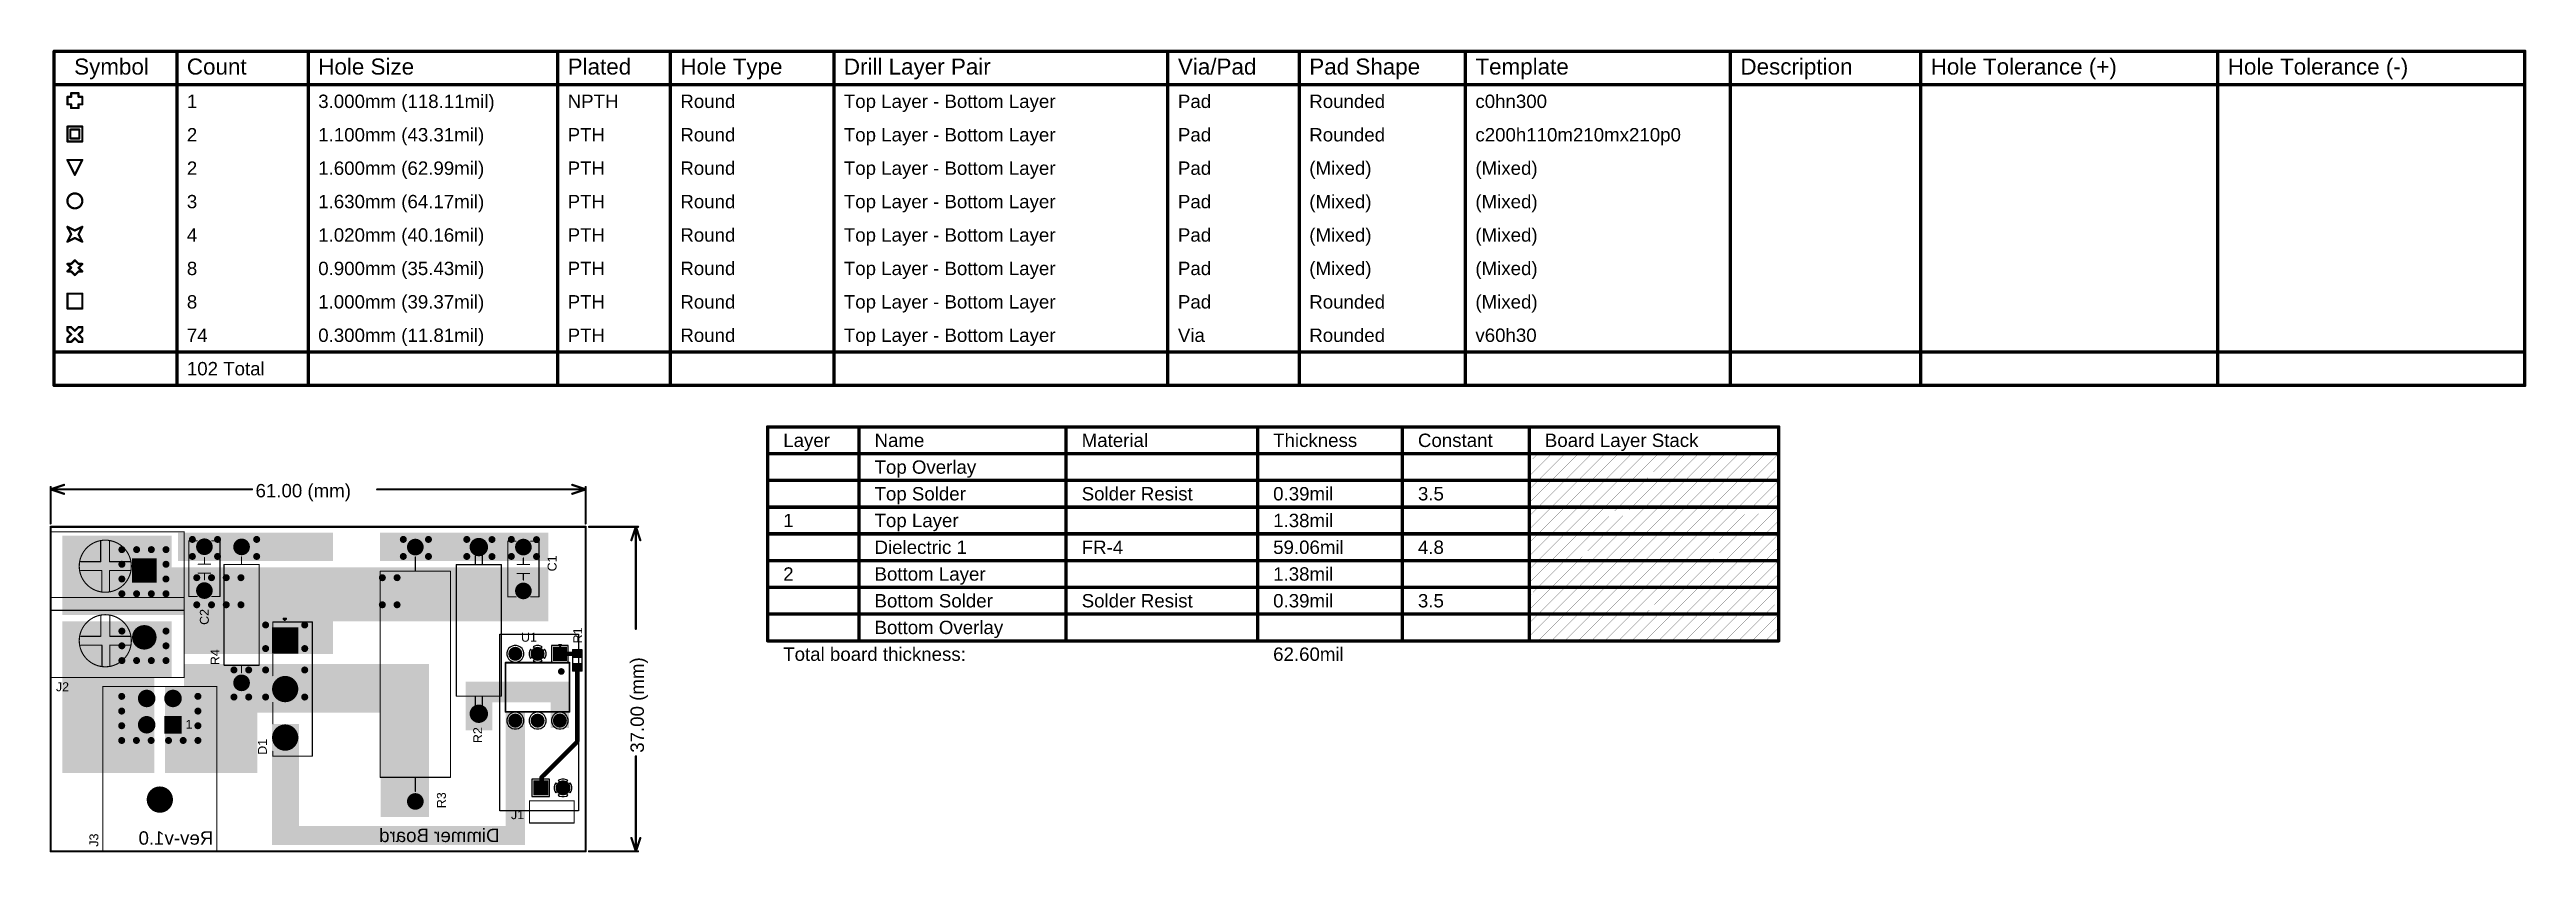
# Model space of a CAD drawing. Header units: inches. Extents: x 0 to 282, y 0 to 91.
import ezdxf

# ---------------------------------------------------------------- set-up
doc = ezdxf.new("R2010")
doc.units = ezdxf.units.IN
for name, color, linetype in [('Board Outline', 216, 'Continuous'), ('Bottom Layer', 5, 'Continuous'), ('Bottom Overlay', 54, 'Continuous'), ('Bottom Solder', 6, 'Continuous'), ('Dimension', 6, 'Continuous'), ('Drill Drawing', 1, 'Continuous'), ('Fabrication', 76, 'Continuous'), ('Multi-Layer', 9, 'Continuous'), ('Pad Holes', 156, 'Continuous'), ('Top Layer', 1, 'Continuous'), ('Top Overlay', 2, 'Continuous'), ('Top Paste', 8, 'Continuous'), ('Top Solder', 216, 'Continuous'), ('Via Holes', 16, 'Continuous')]:
    doc.layers.add(name, color=color, linetype=linetype)
doc.styles.add('Arial', font='', dxfattribs={"height": 0.2})
doc.styles.get('Arial').set_extended_font_data('Arial')

msp = doc.modelspace()

# ---------------------------------------------------------------- texts
at = {"layer": 'Bottom Overlay', "style": 'Arial', "text_generation_flag": 2}
for s, p in [('Rev-v1.0', (18.54, 0.76)), ('Dimmer Board', (51.18, 1.06))]:
    msp.add_text(s, height=1.524, dxfattribs=at).set_placement(p)
at = {"layer": 'Dimension', "style": 'Arial'}
msp.add_text('61.00 (mm)', height=1.524, dxfattribs=at).set_placement((23.36, 40.36))
msp.add_text('37.00 (mm)', height=1.524, rotation=90, dxfattribs=at).set_placement((67.64, 11.24))
at = {"layer": 'Drill Drawing', "style": 'Arial'}
for s, height, p in [('Symbol', 1.829, (2.68, 88.56)), ('Count', 1.829, (15.53, 88.56)), ('Hole Size', 1.829, (30.51, 88.56)), ('Plated', 1.829, (58.95, 88.56)), ('Hole Type', 1.829, (71.8, 88.56)), ('Drill Layer Pair', 1.8288, (90.44, 88.56)), ('Via/Pad', 1.829, (128.53, 88.56)), ('Pad Shape', 1.829, (143.51, 88.56)), ('Template', 1.829, (162.45, 88.56)), ('Description', 1.8288, (192.67, 88.56)), ('Hole Tolerance (+)', 1.8288, (214.36, 88.56)), ('Hole Tolerance (-)', 1.8288, (248.23, 88.56)), ('1', 1.52, (15.53, 84.75)), ('3.000mm (118.11mil)', 1.524, (30.51, 84.75)), ('NPTH', 1.524, (58.95, 84.75)), ('Round', 1.524, (71.8, 84.75)), ('Top Layer - Bottom Layer', 1.524, (90.44, 84.75)), ('Pad', 1.524, (128.53, 84.75)), ('Rounded', 1.524, (143.51, 84.75)), ('c0hn300', 1.524, (162.45, 84.75)), ('2', 1.52, (15.53, 80.94)), ('1.100mm (43.31mil)', 1.524, (30.51, 80.94)), ('PTH', 1.524, (58.95, 80.94)), ('Round', 1.524, (71.8, 80.94)), ('Top Layer - Bottom Layer', 1.524, (90.44, 80.94)), ('Pad', 1.524, (128.53, 80.94)), ('Rounded', 1.524, (143.51, 80.94)), ('c200h110m210mx210p0', 1.524, (162.45, 80.94)), ('2', 1.52, (15.53, 77.13)), ('1.600mm (62.99mil)', 1.524, (30.51, 77.13)), ('PTH', 1.524, (58.95, 77.13)), ('Round', 1.524, (71.8, 77.13)), ('Top Layer - Bottom Layer', 1.524, (90.44, 77.13)), ('Pad', 1.524, (128.53, 77.13)), ('(Mixed)', 1.524, (143.51, 77.13)), ('(Mixed)', 1.524, (162.45, 77.13)), ('3', 1.52, (15.53, 73.32)), ('1.630mm (64.17mil)', 1.524, (30.51, 73.32)), ('PTH', 1.524, (58.95, 73.32)), ('Round', 1.524, (71.8, 73.32)), ('Top Layer - Bottom Layer', 1.524, (90.44, 73.32)), ('Pad', 1.524, (128.53, 73.32)), ('(Mixed)', 1.524, (143.51, 73.32)), ('(Mixed)', 1.524, (162.45, 73.32)), ('4', 1.52, (15.53, 69.51)), ('1.020mm (40.16mil)', 1.524, (30.51, 69.51)), ('PTH', 1.524, (58.95, 69.51)), ('Round', 1.524, (71.8, 69.51)), ('Top Layer - Bottom Layer', 1.524, (90.44, 69.51)), ('Pad', 1.524, (128.53, 69.51)), ('(Mixed)', 1.524, (143.51, 69.51)), ('(Mixed)', 1.524, (162.45, 69.51)), ('8', 1.52, (15.53, 65.7)), ('0.900mm (35.43mil)', 1.524, (30.51, 65.7)), ('PTH', 1.524, (58.95, 65.7)), ('Round', 1.524, (71.8, 65.7)), ('Top Layer - Bottom Layer', 1.524, (90.44, 65.7)), ('Pad', 1.524, (128.53, 65.7)), ('(Mixed)', 1.524, (143.51, 65.7)), ('(Mixed)', 1.524, (162.45, 65.7)), ('8', 1.52, (15.53, 61.89)), ('1.000mm (39.37mil)', 1.524, (30.51, 61.89)), ('PTH', 1.524, (58.95, 61.89)), ('Round', 1.524, (71.8, 61.89)), ('Top Layer - Bottom Layer', 1.524, (90.44, 61.89)), ('Pad', 1.524, (128.53, 61.89)), ('Rounded', 1.524, (143.51, 61.89)), ('(Mixed)', 1.524, (162.45, 61.89)), ('74', 1.524, (15.53, 58.08)), ('0.300mm (11.81mil)', 1.524, (30.51, 58.08)), ('PTH', 1.524, (58.95, 58.08)), ('Round', 1.524, (71.8, 58.08)), ('Top Layer - Bottom Layer', 1.524, (90.44, 58.08)), ('Via', 1.524, (128.53, 58.08)), ('Rounded', 1.524, (143.51, 58.08)), ('v60h30', 1.524, (162.45, 58.08)), ('102 Total', 1.524, (15.53, 54.27))]:
    msp.add_text(s, height=height, dxfattribs=at).set_placement(p)
at = {"layer": 'Fabrication', "style": 'Arial'}
for s, height, p in [('Layer', 1.524, (83.53, 46.1)), ('Name', 1.524, (93.94, 46.1)), ('Material', 1.524, (117.56, 46.1)), ('Thickness', 1.524, (139.39, 46.1)), ('Constant', 1.524, (155.9, 46.1)), ('Board Layer Stack', 1.524, (170.37, 46.1)), ('Top Overlay', 1.524, (93.94, 43.05)), ('Top Solder', 1.524, (93.94, 40.01)), ('Solder Resist', 1.524, (117.56, 40.01)), ('0.39mil', 1.524, (139.39, 40.01)), ('3.5', 1.524, (155.9, 40.01)), ('1', 1.52, (83.53, 36.96)), ('Top Layer', 1.524, (93.94, 36.96)), ('1.38mil', 1.524, (139.39, 36.96)), ('Dielectric 1', 1.524, (93.94, 33.91)), ('FR-4', 1.524, (117.56, 33.91)), ('59.06mil', 1.524, (139.39, 33.91)), ('4.8', 1.524, (155.9, 33.91)), ('2', 1.52, (83.53, 30.86)), ('Bottom Layer', 1.524, (93.94, 30.86)), ('1.38mil', 1.524, (139.39, 30.86)), ('Bottom Solder', 1.524, (93.94, 27.81)), ('Solder Resist', 1.524, (117.56, 27.81)), ('0.39mil', 1.524, (139.39, 27.81)), ('3.5', 1.524, (155.9, 27.81)), ('Bottom Overlay', 1.524, (93.94, 24.77)), ('Total board thickness:', 1.524, (83.53, 21.72)), ('62.60mil', 1.524, (139.39, 21.72))]:
    msp.add_text(s, height=height, dxfattribs=at).set_placement(p)
at = {"layer": 'Top Overlay', "style": 'Arial'}
for s, p in [('C1', (57.68, 31.92)), ('C2', (18.03, 25.82)), ('R1', (60.6, 23.71)), ('R4', (19.25, 21.23)), ('D1', (24.65, 11.01)), ('R2', (49.2, 12.34)), ('R3', (45.06, 4.92)), ('J3', (5.44, 0.53))]:
    msp.add_text(s, height=1.016, rotation=90, dxfattribs=at).set_placement(p)
for s, p in [('U1', (53.63, 23.9)), ('J2', (0.6, 18.26)), ('J1', (52.49, 3.67))]:
    msp.add_text(s, height=1.016, dxfattribs=at).set_placement(p)

# ---------------------------------------------------------------- blocks, each defined once
blk = doc.blocks.new('TOP3_1')
at = {"layer": 'Bottom Layer'}
blk.add_hatch(color=5, dxfattribs=at).paths.add_polyline_path([(-6.93, 1.4), (-4.13, 1.4), (-4.13, -1.4), (-6.93, -1.4)])
h = blk.add_hatch(color=5, dxfattribs=at)
edge = h.paths.add_edge_path()
edge.add_arc((0, 0), 1.4, 0, 360)
h = blk.add_hatch(color=5, dxfattribs=at)
edge = h.paths.add_edge_path()
edge.add_arc((5.53, 0), 1.4, 0, 360)
at = {"layer": 'Bottom Solder'}
blk.add_hatch(color=6, dxfattribs=at).paths.add_polyline_path([(-7.03, 1.5), (-4.02, 1.5), (-4.02, -1.5), (-7.03, -1.5)])
h = blk.add_hatch(color=6, dxfattribs=at)
edge = h.paths.add_edge_path()
edge.add_arc((0, 0), 1.5, 0, 360)
h = blk.add_hatch(color=6, dxfattribs=at)
edge = h.paths.add_edge_path()
edge.add_arc((5.53, 0), 1.5, 0, 360)
at = {"layer": 'Multi-Layer'}
blk.add_hatch(color=9, dxfattribs=at).paths.add_polyline_path([(-6.93, 1.4), (-4.13, 1.4), (-4.13, -1.4), (-6.93, -1.4)])
h = blk.add_hatch(color=9, dxfattribs=at)
edge = h.paths.add_edge_path()
edge.add_arc((0, 0), 1.4, 0, 360)
h = blk.add_hatch(color=9, dxfattribs=at)
edge = h.paths.add_edge_path()
edge.add_arc((5.53, 0), 1.4, 0, 360)
at = {"layer": 'Pad Holes'}
h = blk.add_hatch(color=7, dxfattribs=at)
edge = h.paths.add_edge_path()
edge.add_arc((-5.53, 0), 0.815, 0, 360)
h = blk.add_hatch(color=7, dxfattribs=at)
edge = h.paths.add_edge_path()
edge.add_arc((0, 0), 0.815, 0, 360)
h = blk.add_hatch(color=7, dxfattribs=at)
edge = h.paths.add_edge_path()
edge.add_arc((5.53, 0), 0.815, 0, 360)
at = {"layer": 'Top Layer'}
blk.add_hatch(color=1, dxfattribs=at).paths.add_polyline_path([(-6.93, 1.4), (-4.13, 1.4), (-4.13, -1.4), (-6.93, -1.4)])
h = blk.add_hatch(color=1, dxfattribs=at)
edge = h.paths.add_edge_path()
edge.add_arc((0, 0), 1.4, 0, 360)
h = blk.add_hatch(color=1, dxfattribs=at)
edge = h.paths.add_edge_path()
edge.add_arc((5.53, 0), 1.4, 0, 360)
at = {"layer": 'Top Solder'}
blk.add_hatch(color=216, dxfattribs=at).paths.add_polyline_path([(-7.03, 1.5), (-4.02, 1.5), (-4.02, -1.5), (-7.03, -1.5)])
h = blk.add_hatch(color=216, dxfattribs=at)
edge = h.paths.add_edge_path()
edge.add_arc((0, 0), 1.5, 0, 360)
h = blk.add_hatch(color=216, dxfattribs=at)
edge = h.paths.add_edge_path()
edge.add_arc((5.53, 0), 1.5, 0, 360)
at = {"layer": 'Top Overlay'}
for points, const_width in [([(7.65, 3.1), (-7.65, 3.1)], 0.127), ([(-7.65, -1.4), (-7.65, 3.1)], 0.127), ([(7.65, -1.4), (7.65, 3.1)], 0.127), ([(-7.89, -0.04), (-8.01, 0.09)], 0.254), ([(-8.01, -0.17), (-8.01, 0.09)], 0.254), ([(-8.01, -0.17), (-7.89, -0.04)], 0.254), ([(-7.1, -1.4), (-7.65, -1.4)], 0.127), ([(-1.54, -1.4), (-3.95, -1.4)], 0.127), ([(3.95, -1.4), (1.54, -1.4)], 0.127), ([(7.65, -1.4), (7.1, -1.4)], 0.127)]:
    blk.add_lwpolyline(points, dxfattribs=dict(at, const_width=const_width))
for points, const_width in [([(-7.68, 3.1, 1), (-7.62, 3.1, 1)], 0.0635), ([(-7.68, 3.1, 1), (-7.62, 3.1, 1)], 0.0635), ([(7.62, 3.1, 1), (7.68, 3.1, 1)], 0.0635), ([(7.62, 3.1, 1), (7.68, 3.1, 1)], 0.0635), ([(-8.08, 0.09, 1), (-7.95, 0.09, 1)], 0.127), ([(-8.08, 0.09, 1), (-7.95, 0.09, 1)], 0.127), ([(-7.95, -0.04, 1), (-7.82, -0.04, 1)], 0.127), ([(-7.95, -0.04, 1), (-7.82, -0.04, 1)], 0.127), ([(-8.08, -0.17, 1), (-7.95, -0.17, 1)], 0.127), ([(-8.08, -0.17, 1), (-7.95, -0.17, 1)], 0.127), ([(-7.68, -1.4, 1), (-7.62, -1.4, 1)], 0.0635), ([(-7.68, -1.4, 1), (-7.62, -1.4, 1)], 0.0635), ([(-7.13, -1.4, 1), (-7.07, -1.4, 1)], 0.0635), ([(-3.98, -1.4, 1), (-3.92, -1.4, 1)], 0.0635), ([(-1.57, -1.4, 1), (-1.5, -1.4, 1)], 0.0635), ([(1.5, -1.4, 1), (1.57, -1.4, 1)], 0.0635), ([(3.92, -1.4, 1), (3.98, -1.4, 1)], 0.0635), ([(7.07, -1.4, 1), (7.13, -1.4, 1)], 0.0635), ([(7.62, -1.4, 1), (7.68, -1.4, 1)], 0.0635), ([(7.62, -1.4, 1), (7.68, -1.4, 1)], 0.0635)]:
    blk.add_lwpolyline(points, format="xyb", close=True, dxfattribs=dict(at, const_width=const_width))
blk = doc.blocks.new('MFR2WSJT_73_39R_2')
at = {"layer": 'Bottom Layer'}
h = blk.add_hatch(color=5, dxfattribs=at)
edge = h.paths.add_edge_path()
edge.add_arc((-7.75, 0), 0.9, 0, 360)
h = blk.add_hatch(color=5, dxfattribs=at)
edge = h.paths.add_edge_path()
edge.add_arc((7.75, 0), 0.9, 0, 360)
at = {"layer": 'Bottom Solder'}
h = blk.add_hatch(color=6, dxfattribs=at)
edge = h.paths.add_edge_path()
edge.add_arc((-7.75, 0), 0.951, 0, 360)
h = blk.add_hatch(color=6, dxfattribs=at)
edge = h.paths.add_edge_path()
edge.add_arc((7.75, 0), 0.951, 0, 360)
at = {"layer": 'Multi-Layer'}
h = blk.add_hatch(color=9, dxfattribs=at)
edge = h.paths.add_edge_path()
edge.add_arc((-7.75, 0), 0.9, 0, 360)
h = blk.add_hatch(color=9, dxfattribs=at)
edge = h.paths.add_edge_path()
edge.add_arc((7.75, 0), 0.9, 0, 360)
at = {"layer": 'Pad Holes'}
h = blk.add_hatch(color=7, dxfattribs=at)
edge = h.paths.add_edge_path()
edge.add_arc((-7.75, 0), 0.5, 0, 360)
h = blk.add_hatch(color=7, dxfattribs=at)
edge = h.paths.add_edge_path()
edge.add_arc((7.75, 0), 0.5, 0, 360)
at = {"layer": 'Top Layer'}
h = blk.add_hatch(color=1, dxfattribs=at)
edge = h.paths.add_edge_path()
edge.add_arc((-7.75, 0), 0.9, 0, 360)
h = blk.add_hatch(color=1, dxfattribs=at)
edge = h.paths.add_edge_path()
edge.add_arc((7.75, 0), 0.9, 0, 360)
at = {"layer": 'Top Solder'}
h = blk.add_hatch(color=216, dxfattribs=at)
edge = h.paths.add_edge_path()
edge.add_arc((-7.75, 0), 0.951, 0, 360)
h = blk.add_hatch(color=216, dxfattribs=at)
edge = h.paths.add_edge_path()
edge.add_arc((7.75, 0), 0.951, 0, 360)
at = {"layer": 'Top Overlay', "const_width": 0.127}
for points in [[(-5.84, 0), (-6.61, 0)], [(-5.75, -2), (-5.75, 2)], [(5.75, 2), (-5.75, 2)], [(5.75, -2), (5.75, 2)], [(6.6, 0), (5.84, 0)], [(5.75, -2), (-5.75, -2)]]:
    blk.add_lwpolyline(points, dxfattribs=at)
at = {"layer": 'Top Overlay', "const_width": 0.0635}
for points in [[(-6.64, 0, 1), (-6.57, 0, 1)], [(-5.87, 0, 1), (-5.81, 0, 1)], [(-5.78, 2, 1), (-5.72, 2, 1)], [(-5.78, 2, 1), (-5.72, 2, 1)], [(5.72, 2, 1), (5.78, 2, 1)], [(5.72, 2, 1), (5.78, 2, 1)], [(5.81, 0, 1), (5.87, 0, 1)], [(6.57, 0, 1), (6.63, 0, 1)], [(-5.78, -2, 1), (-5.72, -2, 1)], [(-5.78, -2, 1), (-5.72, -2, 1)], [(5.72, -2, 1), (5.78, -2, 1)], [(5.72, -2, 1), (5.78, -2, 1)]]:
    blk.add_lwpolyline(points, format="xyb", close=True, dxfattribs=at)
blk = doc.blocks.new('KP103J2G0501_3')
at = {"layer": 'Bottom Layer'}
h = blk.add_hatch(color=5, dxfattribs=at)
edge = h.paths.add_edge_path()
edge.add_arc((-2.5, 0), 0.9, 0, 360)
h = blk.add_hatch(color=5, dxfattribs=at)
edge = h.paths.add_edge_path()
edge.add_arc((2.5, 0), 0.9, 0, 360)
at = {"layer": 'Bottom Solder'}
h = blk.add_hatch(color=6, dxfattribs=at)
edge = h.paths.add_edge_path()
edge.add_arc((-2.5, 0), 0.95, 0, 360)
h = blk.add_hatch(color=6, dxfattribs=at)
edge = h.paths.add_edge_path()
edge.add_arc((2.5, 0), 0.95, 0, 360)
at = {"layer": 'Multi-Layer'}
h = blk.add_hatch(color=9, dxfattribs=at)
edge = h.paths.add_edge_path()
edge.add_arc((-2.5, 0), 0.9, 0, 360)
h = blk.add_hatch(color=9, dxfattribs=at)
edge = h.paths.add_edge_path()
edge.add_arc((2.5, 0), 0.9, 0, 360)
at = {"layer": 'Pad Holes'}
h = blk.add_hatch(color=7, dxfattribs=at)
edge = h.paths.add_edge_path()
edge.add_arc((-2.5, 0), 0.5, 0, 360)
h = blk.add_hatch(color=7, dxfattribs=at)
edge = h.paths.add_edge_path()
edge.add_arc((2.5, 0), 0.5, 0, 360)
at = {"layer": 'Top Layer'}
h = blk.add_hatch(color=1, dxfattribs=at)
edge = h.paths.add_edge_path()
edge.add_arc((-2.5, 0), 0.9, 0, 360)
h = blk.add_hatch(color=1, dxfattribs=at)
edge = h.paths.add_edge_path()
edge.add_arc((2.5, 0), 0.9, 0, 360)
at = {"layer": 'Top Solder'}
h = blk.add_hatch(color=216, dxfattribs=at)
edge = h.paths.add_edge_path()
edge.add_arc((-2.5, 0), 0.95, 0, 360)
h = blk.add_hatch(color=216, dxfattribs=at)
edge = h.paths.add_edge_path()
edge.add_arc((2.5, 0), 0.95, 0, 360)
at = {"layer": 'Top Overlay', "const_width": 0.127}
for points in [[(-3.18, 1.78), (-3.18, 0.84)], [(-3.18, 1.78), (3.17, 1.78)], [(-1.27, 0), (-0.51, 0)], [(-0.51, 0.7), (-0.51, -0.7)], [(0.51, 0.7), (0.51, -0.7)], [(0.51, 0), (1.27, 0)], [(3.17, 1.78), (3.17, 0.84)], [(-3.18, -0.84), (-3.18, -1.78)], [(-3.18, -1.78), (3.17, -1.78)], [(3.17, -0.84), (3.17, -1.78)]]:
    blk.add_lwpolyline(points, dxfattribs=at)
at = {"layer": 'Top Overlay', "const_width": 0.0635}
for points in [[(-3.21, 1.78, 1), (-3.14, 1.78, 1)], [(-3.21, 1.78, 1), (-3.14, 1.78, 1)], [(-3.21, 0.84, 1), (-3.14, 0.84, 1)], [(-1.3, 0, 1), (-1.24, 0, 1)], [(-0.54, 0.7, 1), (-0.48, 0.7, 1)], [(-0.54, 0, 1), (-0.48, 0, 1)], [(0.48, 0.7, 1), (0.54, 0.7, 1)], [(0.48, 0, 1), (0.54, 0, 1)], [(1.24, 0, 1), (1.3, 0, 1)], [(3.14, 1.78, 1), (3.21, 1.78, 1)], [(3.14, 1.78, 1), (3.21, 1.78, 1)], [(3.14, 0.84, 1), (3.21, 0.84, 1)], [(-3.21, -0.84, 1), (-3.14, -0.84, 1)], [(-3.21, -1.78, 1), (-3.14, -1.78, 1)], [(-3.21, -1.78, 1), (-3.14, -1.78, 1)], [(-0.54, -0.7, 1), (-0.48, -0.7, 1)], [(0.48, -0.7, 1), (0.54, -0.7, 1)], [(3.14, -0.84, 1), (3.21, -0.84, 1)], [(3.14, -1.78, 1), (3.21, -1.78, 1)], [(3.14, -1.78, 1), (3.21, -1.78, 1)]]:
    blk.add_lwpolyline(points, format="xyb", close=True, dxfattribs=at)
blk = doc.blocks.new('KP103J2G0501_4')
at = {"layer": 'Bottom Layer'}
h = blk.add_hatch(color=5, dxfattribs=at)
edge = h.paths.add_edge_path()
edge.add_arc((-2.5, 0), 0.9, 0, 360)
h = blk.add_hatch(color=5, dxfattribs=at)
edge = h.paths.add_edge_path()
edge.add_arc((2.5, 0), 0.9, 0, 360)
at = {"layer": 'Bottom Solder'}
h = blk.add_hatch(color=6, dxfattribs=at)
edge = h.paths.add_edge_path()
edge.add_arc((-2.5, 0), 0.95, 0, 360)
h = blk.add_hatch(color=6, dxfattribs=at)
edge = h.paths.add_edge_path()
edge.add_arc((2.5, 0), 0.95, 0, 360)
at = {"layer": 'Multi-Layer'}
h = blk.add_hatch(color=9, dxfattribs=at)
edge = h.paths.add_edge_path()
edge.add_arc((-2.5, 0), 0.9, 0, 360)
h = blk.add_hatch(color=9, dxfattribs=at)
edge = h.paths.add_edge_path()
edge.add_arc((2.5, 0), 0.9, 0, 360)
at = {"layer": 'Pad Holes'}
h = blk.add_hatch(color=7, dxfattribs=at)
edge = h.paths.add_edge_path()
edge.add_arc((-2.5, 0), 0.5, 0, 360)
h = blk.add_hatch(color=7, dxfattribs=at)
edge = h.paths.add_edge_path()
edge.add_arc((2.5, 0), 0.5, 0, 360)
at = {"layer": 'Top Layer'}
h = blk.add_hatch(color=1, dxfattribs=at)
edge = h.paths.add_edge_path()
edge.add_arc((-2.5, 0), 0.9, 0, 360)
h = blk.add_hatch(color=1, dxfattribs=at)
edge = h.paths.add_edge_path()
edge.add_arc((2.5, 0), 0.9, 0, 360)
at = {"layer": 'Top Solder'}
h = blk.add_hatch(color=216, dxfattribs=at)
edge = h.paths.add_edge_path()
edge.add_arc((-2.5, 0), 0.95, 0, 360)
h = blk.add_hatch(color=216, dxfattribs=at)
edge = h.paths.add_edge_path()
edge.add_arc((2.5, 0), 0.95, 0, 360)
at = {"layer": 'Top Overlay', "const_width": 0.127}
for points in [[(-3.18, 0.84), (-3.18, 1.78)], [(3.17, 1.78), (-3.18, 1.78)], [(-0.51, 0), (-1.27, 0)], [(-0.51, -0.7), (-0.51, 0.7)], [(0.51, -0.7), (0.51, 0.7)], [(1.27, 0), (0.51, 0)], [(3.17, 0.84), (3.17, 1.78)], [(-3.18, -1.78), (-3.18, -0.84)], [(3.17, -1.78), (-3.18, -1.78)], [(3.17, -1.78), (3.17, -0.84)]]:
    blk.add_lwpolyline(points, dxfattribs=at)
at = {"layer": 'Top Overlay', "const_width": 0.0635}
for points in [[(-3.21, 1.78, 1), (-3.14, 1.78, 1)], [(-3.21, 1.78, 1), (-3.14, 1.78, 1)], [(-3.21, 0.84, 1), (-3.14, 0.84, 1)], [(-1.3, 0, 1), (-1.24, 0, 1)], [(-0.54, 0.7, 1), (-0.48, 0.7, 1)], [(-0.54, 0, 1), (-0.48, 0, 1)], [(0.48, 0.7, 1), (0.54, 0.7, 1)], [(0.48, 0, 1), (0.54, 0, 1)], [(1.24, 0, 1), (1.3, 0, 1)], [(3.14, 1.78, 1), (3.21, 1.78, 1)], [(3.14, 1.78, 1), (3.21, 1.78, 1)], [(3.14, 0.84, 1), (3.21, 0.84, 1)], [(-3.21, -0.84, 1), (-3.14, -0.84, 1)], [(-3.21, -1.78, 1), (-3.14, -1.78, 1)], [(-3.21, -1.78, 1), (-3.14, -1.78, 1)], [(-0.54, -0.7, 1), (-0.48, -0.7, 1)], [(0.48, -0.7, 1), (0.54, -0.7, 1)], [(3.14, -0.84, 1), (3.21, -0.84, 1)], [(3.14, -1.78, 1), (3.21, -1.78, 1)], [(3.14, -1.78, 1), (3.21, -1.78, 1)]]:
    blk.add_lwpolyline(points, format="xyb", close=True, dxfattribs=at)
blk = doc.blocks.new('0444280401__5')
at = {"layer": 'Bottom Layer'}
h = blk.add_hatch(color=5, dxfattribs=at)
edge = h.paths.add_edge_path()
edge.add_arc((-1.5, 3), 0.9, 0, 360)
h = blk.add_hatch(color=5, dxfattribs=at)
edge = h.paths.add_edge_path()
edge.add_arc((1.5, 3), 0.9, 0, 360)
h = blk.add_hatch(color=5, dxfattribs=at)
edge = h.paths.add_edge_path()
edge.add_arc((-1.5, 0), 0.9, 0, 360)
blk.add_hatch(color=5, dxfattribs=at).paths.add_polyline_path([(0.6, 0.9), (2.4, 0.9), (2.4, -0.9), (0.6, -0.9)])
at = {"layer": 'Bottom Solder'}
h = blk.add_hatch(color=6, dxfattribs=at)
edge = h.paths.add_edge_path()
edge.add_arc((-1.5, 3), 1, 0, 360)
h = blk.add_hatch(color=6, dxfattribs=at)
edge = h.paths.add_edge_path()
edge.add_arc((1.5, 3), 1, 0, 360)
h = blk.add_hatch(color=6, dxfattribs=at)
edge = h.paths.add_edge_path()
edge.add_arc((-1.5, 0), 1, 0, 360)
blk.add_hatch(color=6, dxfattribs=at).paths.add_polyline_path([(0.5, 1), (2.5, 1), (2.5, -1), (0.5, -1)])
h = blk.add_hatch(color=6, dxfattribs=at)
edge = h.paths.add_edge_path()
edge.add_arc((0, -8.53), 0.102, 0, 360)
at = {"layer": 'Multi-Layer'}
h = blk.add_hatch(color=9, dxfattribs=at)
edge = h.paths.add_edge_path()
edge.add_arc((-1.5, 3), 0.9, 0, 360)
h = blk.add_hatch(color=9, dxfattribs=at)
edge = h.paths.add_edge_path()
edge.add_arc((1.5, 3), 0.9, 0, 360)
h = blk.add_hatch(color=9, dxfattribs=at)
edge = h.paths.add_edge_path()
edge.add_arc((-1.5, 0), 0.9, 0, 360)
blk.add_hatch(color=9, dxfattribs=at).paths.add_polyline_path([(0.6, 0.9), (2.4, 0.9), (2.4, -0.9), (0.6, -0.9)])
at = {"layer": 'Pad Holes'}
h = blk.add_hatch(color=7, dxfattribs=at)
edge = h.paths.add_edge_path()
edge.add_arc((-1.5, 3), 0.51, 0, 360)
h = blk.add_hatch(color=7, dxfattribs=at)
edge = h.paths.add_edge_path()
edge.add_arc((1.5, 3), 0.51, 0, 360)
h = blk.add_hatch(color=7, dxfattribs=at)
edge = h.paths.add_edge_path()
edge.add_arc((-1.5, 0), 0.51, 0, 360)
h = blk.add_hatch(color=7, dxfattribs=at)
edge = h.paths.add_edge_path()
edge.add_arc((1.5, 0), 0.51, 0, 360)
h = blk.add_hatch(color=7, dxfattribs=at)
edge = h.paths.add_edge_path()
edge.add_arc((0, -8.53), 1.5, 0, 360)
at = {"layer": 'Top Layer'}
h = blk.add_hatch(color=1, dxfattribs=at)
edge = h.paths.add_edge_path()
edge.add_arc((-1.5, 3), 0.9, 0, 360)
h = blk.add_hatch(color=1, dxfattribs=at)
edge = h.paths.add_edge_path()
edge.add_arc((1.5, 3), 0.9, 0, 360)
h = blk.add_hatch(color=1, dxfattribs=at)
edge = h.paths.add_edge_path()
edge.add_arc((-1.5, 0), 0.9, 0, 360)
blk.add_hatch(color=1, dxfattribs=at).paths.add_polyline_path([(0.6, 0.9), (2.4, 0.9), (2.4, -0.9), (0.6, -0.9)])
at = {"layer": 'Top Solder'}
h = blk.add_hatch(color=216, dxfattribs=at)
edge = h.paths.add_edge_path()
edge.add_arc((-1.5, 3), 1, 0, 360)
h = blk.add_hatch(color=216, dxfattribs=at)
edge = h.paths.add_edge_path()
edge.add_arc((1.5, 3), 1, 0, 360)
h = blk.add_hatch(color=216, dxfattribs=at)
edge = h.paths.add_edge_path()
edge.add_arc((-1.5, 0), 1, 0, 360)
blk.add_hatch(color=216, dxfattribs=at).paths.add_polyline_path([(0.5, 1), (2.5, 1), (2.5, -1), (0.5, -1)])
h = blk.add_hatch(color=216, dxfattribs=at)
edge = h.paths.add_edge_path()
edge.add_arc((0, -8.53), 0.102, 0, 360)
at = {"layer": 'Top Overlay', "const_width": 0.127}
for points in [[(-6.5, 4.37), (6.5, 4.37)], [(-6.5, -14.43), (-6.5, 4.37)], [(6.5, -14.43), (6.5, 4.37)], [(-6.5, -14.43), (6.5, -14.43)]]:
    blk.add_lwpolyline(points, dxfattribs=at)
at = {"layer": 'Top Overlay', "const_width": 0.0635}
for points in [[(-6.53, 4.37, 1), (-6.47, 4.37, 1)], [(-6.53, 4.37, 1), (-6.47, 4.37, 1)], [(6.47, 4.37, 1), (6.53, 4.37, 1)], [(6.47, 4.37, 1), (6.53, 4.37, 1)], [(-6.53, -14.43, 1), (-6.47, -14.43, 1)], [(-6.53, -14.43, 1), (-6.47, -14.43, 1)], [(6.47, -14.43, 1), (6.53, -14.43, 1)], [(6.47, -14.43, 1), (6.53, -14.43, 1)]]:
    blk.add_lwpolyline(points, format="xyb", close=True, dxfattribs=at)
at = {"layer": 'Top Overlay', "style": 'Arial'}
blk.add_text('1', height=1, rotation=360, dxfattribs=at).set_placement((2.94, -0.44))
blk = doc.blocks.new('6_P___D___6')
at = {"layer": 'Bottom Layer'}
blk.add_hatch(color=5, dxfattribs=at).paths.add_polyline_path([(-4.51, 3.24), (-3.11, 3.24), (-3.11, 1.84), (-4.51, 1.84)])
h = blk.add_hatch(color=5, dxfattribs=at)
edge = h.paths.add_edge_path()
edge.add_arc((3.81, 2.54), 0.7, 0, 360)
h = blk.add_hatch(color=5, dxfattribs=at)
edge = h.paths.add_edge_path()
edge.add_arc((-3.81, 0), 0.7, 0, 360)
h = blk.add_hatch(color=5, dxfattribs=at)
edge = h.paths.add_edge_path()
edge.add_arc((3.81, 0), 0.7, 0, 360)
h = blk.add_hatch(color=5, dxfattribs=at)
edge = h.paths.add_edge_path()
edge.add_arc((-3.81, -2.54), 0.7, 0, 360)
h = blk.add_hatch(color=5, dxfattribs=at)
edge = h.paths.add_edge_path()
edge.add_arc((3.81, -2.54), 0.7, 0, 360)
at = {"layer": 'Bottom Solder'}
blk.add_hatch(color=6, dxfattribs=at).paths.add_polyline_path([(-4.61, 3.34), (-3.01, 3.34), (-3.01, 1.74), (-4.61, 1.74)])
h = blk.add_hatch(color=6, dxfattribs=at)
edge = h.paths.add_edge_path()
edge.add_arc((3.81, 2.54), 0.802, 0, 360)
h = blk.add_hatch(color=6, dxfattribs=at)
edge = h.paths.add_edge_path()
edge.add_arc((-3.81, 0), 0.802, 0, 360)
h = blk.add_hatch(color=6, dxfattribs=at)
edge = h.paths.add_edge_path()
edge.add_arc((3.81, 0), 0.802, 0, 360)
h = blk.add_hatch(color=6, dxfattribs=at)
edge = h.paths.add_edge_path()
edge.add_arc((-3.81, -2.54), 0.802, 0, 360)
h = blk.add_hatch(color=6, dxfattribs=at)
edge = h.paths.add_edge_path()
edge.add_arc((3.81, -2.54), 0.802, 0, 360)
at = {"layer": 'Multi-Layer'}
blk.add_hatch(color=9, dxfattribs=at).paths.add_polyline_path([(-4.51, 3.24), (-3.11, 3.24), (-3.11, 1.84), (-4.51, 1.84)])
h = blk.add_hatch(color=9, dxfattribs=at)
edge = h.paths.add_edge_path()
edge.add_arc((3.81, 2.54), 0.7, 0, 360)
h = blk.add_hatch(color=9, dxfattribs=at)
edge = h.paths.add_edge_path()
edge.add_arc((-3.81, 0), 0.7, 0, 360)
h = blk.add_hatch(color=9, dxfattribs=at)
edge = h.paths.add_edge_path()
edge.add_arc((3.81, 0), 0.7, 0, 360)
h = blk.add_hatch(color=9, dxfattribs=at)
edge = h.paths.add_edge_path()
edge.add_arc((-3.81, -2.54), 0.7, 0, 360)
h = blk.add_hatch(color=9, dxfattribs=at)
edge = h.paths.add_edge_path()
edge.add_arc((3.81, -2.54), 0.7, 0, 360)
at = {"layer": 'Pad Holes'}
h = blk.add_hatch(color=7, dxfattribs=at)
edge = h.paths.add_edge_path()
edge.add_arc((-3.81, 2.54), 0.45, 0, 360)
h = blk.add_hatch(color=7, dxfattribs=at)
edge = h.paths.add_edge_path()
edge.add_arc((3.81, 2.54), 0.45, 0, 360)
h = blk.add_hatch(color=7, dxfattribs=at)
edge = h.paths.add_edge_path()
edge.add_arc((-3.81, 0), 0.45, 0, 360)
h = blk.add_hatch(color=7, dxfattribs=at)
edge = h.paths.add_edge_path()
edge.add_arc((3.81, 0), 0.45, 0, 360)
h = blk.add_hatch(color=7, dxfattribs=at)
edge = h.paths.add_edge_path()
edge.add_arc((-3.81, -2.54), 0.45, 0, 360)
h = blk.add_hatch(color=7, dxfattribs=at)
edge = h.paths.add_edge_path()
edge.add_arc((3.81, -2.54), 0.45, 0, 360)
at = {"layer": 'Top Layer'}
blk.add_hatch(color=1, dxfattribs=at).paths.add_polyline_path([(-4.51, 3.24), (-3.11, 3.24), (-3.11, 1.84), (-4.51, 1.84)])
h = blk.add_hatch(color=1, dxfattribs=at)
edge = h.paths.add_edge_path()
edge.add_arc((3.81, 2.54), 0.7, 0, 360)
h = blk.add_hatch(color=1, dxfattribs=at)
edge = h.paths.add_edge_path()
edge.add_arc((-3.81, 0), 0.7, 0, 360)
h = blk.add_hatch(color=1, dxfattribs=at)
edge = h.paths.add_edge_path()
edge.add_arc((3.81, 0), 0.7, 0, 360)
h = blk.add_hatch(color=1, dxfattribs=at)
edge = h.paths.add_edge_path()
edge.add_arc((-3.81, -2.54), 0.7, 0, 360)
h = blk.add_hatch(color=1, dxfattribs=at)
edge = h.paths.add_edge_path()
edge.add_arc((3.81, -2.54), 0.7, 0, 360)
at = {"layer": 'Top Solder'}
blk.add_hatch(color=216, dxfattribs=at).paths.add_polyline_path([(-4.61, 3.34), (-3.01, 3.34), (-3.01, 1.74), (-4.61, 1.74)])
h = blk.add_hatch(color=216, dxfattribs=at)
edge = h.paths.add_edge_path()
edge.add_arc((3.81, 2.54), 0.802, 0, 360)
h = blk.add_hatch(color=216, dxfattribs=at)
edge = h.paths.add_edge_path()
edge.add_arc((-3.81, 0), 0.802, 0, 360)
h = blk.add_hatch(color=216, dxfattribs=at)
edge = h.paths.add_edge_path()
edge.add_arc((3.81, 0), 0.802, 0, 360)
h = blk.add_hatch(color=216, dxfattribs=at)
edge = h.paths.add_edge_path()
edge.add_arc((-3.81, -2.54), 0.802, 0, 360)
h = blk.add_hatch(color=216, dxfattribs=at)
edge = h.paths.add_edge_path()
edge.add_arc((3.81, -2.54), 0.802, 0, 360)
at = {"layer": 'Top Overlay', "const_width": 0.2}
for points in [[(-2.8, -3.65), (-2.8, 3.65)], [(2.8, 3.65), (-2.8, 3.65)], [(-2, 2.6), (-1.8, 2.9)], [(-1.6, 2.7), (-1.8, 2.9)], [(2.8, -3.65), (2.8, 3.65)], [(-4.7, 2.57), (-4.83, 2.69)], [(-4.83, 2.44), (-4.83, 2.69)], [(-4.83, 2.44), (-4.7, 2.57)], [(-2, 2.6), (-1.8, 2.7)], [(-1.7, 2.5), (-2, 2.6)], [(-1.7, 2.5), (-1.6, 2.7)], [(2.8, -3.65), (-2.8, -3.65)]]:
    blk.add_lwpolyline(points, dxfattribs=at)
at = {"layer": 'Top Overlay'}
for points, const_width in [([(-2.85, 3.65, 1), (-2.75, 3.65, 1)], 0.1), ([(-2.85, 3.65, 1), (-2.75, 3.65, 1)], 0.1), ([(-1.52, 2.7, 1), (-2.08, 2.7, 1)], 0.2), ([(-1.85, 2.9, 1), (-1.75, 2.9, 1)], 0.1), ([(-1.85, 2.9, 1), (-1.75, 2.9, 1)], 0.1), ([(2.75, 3.65, 1), (2.85, 3.65, 1)], 0.1), ([(2.75, 3.65, 1), (2.85, 3.65, 1)], 0.1), ([(-4.88, 2.69, 1), (-4.78, 2.69, 1)], 0.1), ([(-4.88, 2.69, 1), (-4.78, 2.69, 1)], 0.1), ([(-4.88, 2.44, 1), (-4.78, 2.44, 1)], 0.1), ([(-4.88, 2.44, 1), (-4.78, 2.44, 1)], 0.1), ([(-4.75, 2.57, 1), (-4.65, 2.57, 1)], 0.1), ([(-4.75, 2.57, 1), (-4.65, 2.57, 1)], 0.1), ([(-2.13, 2.7, 1), (-2.03, 2.7, 1)], 0.1), ([(-2.05, 2.6, 1), (-1.95, 2.6, 1)], 0.1), ([(-2.05, 2.6, 1), (-1.95, 2.6, 1)], 0.1), ([(-2.05, 2.6, 1), (-1.95, 2.6, 1)], 0.1), ([(-1.85, 2.7, 1), (-1.75, 2.7, 1)], 0.1), ([(-1.75, 2.5, 1), (-1.65, 2.5, 1)], 0.1), ([(-1.75, 2.5, 1), (-1.65, 2.5, 1)], 0.1), ([(-1.65, 2.7, 1), (-1.55, 2.7, 1)], 0.1), ([(-1.65, 2.7, 1), (-1.55, 2.7, 1)], 0.1), ([(-1.57, 2.7, 1), (-1.47, 2.7, 1)], 0.1), ([(-2.85, -3.65, 1), (-2.75, -3.65, 1)], 0.1), ([(-2.85, -3.65, 1), (-2.75, -3.65, 1)], 0.1), ([(2.75, -3.65, 1), (2.85, -3.65, 1)], 0.1), ([(2.75, -3.65, 1), (2.85, -3.65, 1)], 0.1)]:
    blk.add_lwpolyline(points, format="xyb", close=True, dxfattribs=dict(at, const_width=const_width))
blk = doc.blocks.new('EWWR0006J500RT9_7')
at = {"layer": 'Bottom Layer'}
h = blk.add_hatch(color=5, dxfattribs=at)
edge = h.paths.add_edge_path()
edge.add_arc((-14.5, 0), 0.9, 0, 360)
h = blk.add_hatch(color=5, dxfattribs=at)
edge = h.paths.add_edge_path()
edge.add_arc((14.5, 0), 0.9, 0, 360)
at = {"layer": 'Bottom Solder'}
h = blk.add_hatch(color=6, dxfattribs=at)
edge = h.paths.add_edge_path()
edge.add_arc((-14.5, 0), 0.951, 0, 360)
h = blk.add_hatch(color=6, dxfattribs=at)
edge = h.paths.add_edge_path()
edge.add_arc((14.5, 0), 0.951, 0, 360)
at = {"layer": 'Multi-Layer'}
h = blk.add_hatch(color=9, dxfattribs=at)
edge = h.paths.add_edge_path()
edge.add_arc((-14.5, 0), 0.9, 0, 360)
h = blk.add_hatch(color=9, dxfattribs=at)
edge = h.paths.add_edge_path()
edge.add_arc((14.5, 0), 0.9, 0, 360)
at = {"layer": 'Pad Holes'}
h = blk.add_hatch(color=7, dxfattribs=at)
edge = h.paths.add_edge_path()
edge.add_arc((-14.5, 0), 0.5, 0, 360)
h = blk.add_hatch(color=7, dxfattribs=at)
edge = h.paths.add_edge_path()
edge.add_arc((14.5, 0), 0.5, 0, 360)
at = {"layer": 'Top Layer'}
h = blk.add_hatch(color=1, dxfattribs=at)
edge = h.paths.add_edge_path()
edge.add_arc((-14.5, 0), 0.9, 0, 360)
h = blk.add_hatch(color=1, dxfattribs=at)
edge = h.paths.add_edge_path()
edge.add_arc((14.5, 0), 0.9, 0, 360)
at = {"layer": 'Top Solder'}
h = blk.add_hatch(color=216, dxfattribs=at)
edge = h.paths.add_edge_path()
edge.add_arc((-14.5, 0), 0.951, 0, 360)
h = blk.add_hatch(color=216, dxfattribs=at)
edge = h.paths.add_edge_path()
edge.add_arc((14.5, 0), 0.951, 0, 360)
at = {"layer": 'Top Overlay', "const_width": 0.127}
for points in [[(-11.75, -4), (-11.75, 4)], [(11.75, 4), (-11.71, 4)], [(11.75, -4), (11.75, 4)], [(-11.75, 0), (-13.37, 0)], [(13.37, 0), (11.75, 0)], [(11.75, -4), (-11.75, -4)]]:
    blk.add_lwpolyline(points, dxfattribs=at)
at = {"layer": 'Top Overlay', "const_width": 0.0635}
for points in [[(-11.78, 4, 1), (-11.72, 4, 1)], [(-11.75, 4, 1), (-11.68, 4, 1)], [(11.72, 4, 1), (11.78, 4, 1)], [(11.72, 4, 1), (11.78, 4, 1)], [(-13.4, 0, 1), (-13.34, 0, 1)], [(-11.78, 0, 1), (-11.72, 0, 1)], [(11.72, 0, 1), (11.78, 0, 1)], [(13.34, 0, 1), (13.4, 0, 1)], [(-11.78, -4, 1), (-11.72, -4, 1)], [(-11.78, -4, 1), (-11.72, -4, 1)], [(11.72, -4, 1), (11.78, -4, 1)], [(11.72, -4, 1), (11.78, -4, 1)]]:
    blk.add_lwpolyline(points, format="xyb", close=True, dxfattribs=at)
blk = doc.blocks.new('MFR3WSJT_73_1K_8')
at = {"layer": 'Bottom Layer'}
h = blk.add_hatch(color=5, dxfattribs=at)
edge = h.paths.add_edge_path()
edge.add_arc((-9.5, 0), 1, 0, 360)
h = blk.add_hatch(color=5, dxfattribs=at)
edge = h.paths.add_edge_path()
edge.add_arc((9.5, 0), 1, 0, 360)
at = {"layer": 'Bottom Solder'}
h = blk.add_hatch(color=6, dxfattribs=at)
edge = h.paths.add_edge_path()
edge.add_arc((-9.5, 0), 1.05, 0, 360)
h = blk.add_hatch(color=6, dxfattribs=at)
edge = h.paths.add_edge_path()
edge.add_arc((9.5, 0), 1.05, 0, 360)
at = {"layer": 'Multi-Layer'}
h = blk.add_hatch(color=9, dxfattribs=at)
edge = h.paths.add_edge_path()
edge.add_arc((-9.5, 0), 1, 0, 360)
h = blk.add_hatch(color=9, dxfattribs=at)
edge = h.paths.add_edge_path()
edge.add_arc((9.5, 0), 1, 0, 360)
at = {"layer": 'Pad Holes'}
h = blk.add_hatch(color=7, dxfattribs=at)
edge = h.paths.add_edge_path()
edge.add_arc((-9.5, 0), 0.55, 0, 360)
h = blk.add_hatch(color=7, dxfattribs=at)
edge = h.paths.add_edge_path()
edge.add_arc((9.5, 0), 0.55, 0, 360)
at = {"layer": 'Top Layer'}
h = blk.add_hatch(color=1, dxfattribs=at)
edge = h.paths.add_edge_path()
edge.add_arc((-9.5, 0), 1, 0, 360)
h = blk.add_hatch(color=1, dxfattribs=at)
edge = h.paths.add_edge_path()
edge.add_arc((9.5, 0), 1, 0, 360)
at = {"layer": 'Top Solder'}
h = blk.add_hatch(color=216, dxfattribs=at)
edge = h.paths.add_edge_path()
edge.add_arc((-9.5, 0), 1.05, 0, 360)
h = blk.add_hatch(color=216, dxfattribs=at)
edge = h.paths.add_edge_path()
edge.add_arc((9.5, 0), 1.05, 0, 360)
at = {"layer": 'Top Overlay', "const_width": 0.127}
for points in [[(-8.5, 0.4), (-7.5, 0.4)], [(-7.5, 2.57), (-7.5, -2.57)], [(-7.5, 2.57), (7.5, 2.57)], [(7.5, 2.57), (7.5, -2.57)], [(7.5, 0.4), (8.5, 0.4)], [(-8.55, -0.4), (-7.5, -0.4)], [(-7.5, -2.57), (7.5, -2.57)], [(7.5, -0.4), (8.55, -0.4)]]:
    blk.add_lwpolyline(points, dxfattribs=at)
at = {"layer": 'Top Overlay', "const_width": 0.0635}
for points in [[(-8.53, 0.4, 1), (-8.47, 0.4, 1)], [(-7.53, 2.57, 1), (-7.47, 2.57, 1)], [(-7.53, 2.57, 1), (-7.47, 2.57, 1)], [(-7.53, 0.4, 1), (-7.47, 0.4, 1)], [(7.47, 2.57, 1), (7.53, 2.57, 1)], [(7.47, 2.57, 1), (7.53, 2.57, 1)], [(7.47, 0.4, 1), (7.53, 0.4, 1)], [(8.47, 0.4, 1), (8.53, 0.4, 1)], [(-8.58, -0.4, 1), (-8.52, -0.4, 1)], [(-7.53, -0.4, 1), (-7.47, -0.4, 1)], [(-7.53, -2.57, 1), (-7.47, -2.57, 1)], [(-7.53, -2.57, 1), (-7.47, -2.57, 1)], [(7.47, -0.4, 1), (7.53, -0.4, 1)], [(7.47, -2.57, 1), (7.53, -2.57, 1)], [(7.47, -2.57, 1), (7.53, -2.57, 1)], [(8.52, -0.4, 1), (8.58, -0.4, 1)]]:
    blk.add_lwpolyline(points, format="xyb", close=True, dxfattribs=at)
blk = doc.blocks.new('R___0603_9')
at = {"layer": 'Top Layer'}
for points in [[(-0.381, 0.4445), (-0.381, -0.4445), (-1.143, -0.4445), (-1.143, 0.4445)], [(1.143, 0.4445), (1.143, -0.4445), (0.381, -0.4445), (0.381, 0.4445)]]:
    blk.add_hatch(color=1, dxfattribs=at).paths.add_polyline_path(points)
at = {"layer": 'Top Paste'}
for points in [[(-0.381, 0.4445), (-0.381, -0.4445), (-1.143, -0.4445), (-1.143, 0.4445)], [(1.143, 0.4445), (1.143, -0.4445), (0.381, -0.4445), (0.381, 0.4445)]]:
    blk.add_hatch(color=8, dxfattribs=at).paths.add_polyline_path(points)
at = {"layer": 'Top Solder'}
for points in [[(-0.2794, 0.5461), (-0.2794, -0.5461), (-1.2446, -0.5461), (-1.2446, 0.5461)], [(1.2446, 0.5461), (1.2446, -0.5461), (0.2794, -0.5461), (0.2794, 0.5461)]]:
    blk.add_hatch(color=216, dxfattribs=at).paths.add_polyline_path(points)
at = {"layer": 'Top Overlay', "const_width": 0.127}
for points in [[(-1.2192, 0.5334), (-1.2192, -0.5334)], [(-1.2192, 0.5334), (1.2192, 0.5334)], [(1.2192, 0.5334), (1.2192, -0.5334)], [(-1.2192, -0.5334), (1.2192, -0.5334)]]:
    blk.add_lwpolyline(points, dxfattribs=at)
at = {"layer": 'Top Overlay', "const_width": 0.0635}
for points in [[(-1.25095, 0.5334, 1), (-1.18745, 0.5334, 1)], [(-1.25095, 0.5334, 1), (-1.18745, 0.5334, 1)], [(1.18745, 0.5334, 1), (1.25095, 0.5334, 1)], [(1.18745, 0.5334, 1), (1.25095, 0.5334, 1)], [(-1.25095, -0.5334, 1), (-1.18745, -0.5334, 1)], [(-1.25095, -0.5334, 1), (-1.18745, -0.5334, 1)], [(1.18745, -0.5334, 1), (1.25095, -0.5334, 1)], [(1.18745, -0.5334, 1), (1.25095, -0.5334, 1)]]:
    blk.add_lwpolyline(points, format="xyb", close=True, dxfattribs=at)
blk = doc.blocks.new('DBT50G_7_62_2P_BK_P_10')
at = {"layer": 'Bottom Layer'}
blk.add_hatch(color=5, dxfattribs=at).paths.add_polyline_path([(-5.11, 1.3), (-2.51, 1.3), (-2.51, -1.3), (-5.11, -1.3)])
h = blk.add_hatch(color=5, dxfattribs=at)
edge = h.paths.add_edge_path()
edge.add_arc((3.81, 0), 1.3, 0, 360)
at = {"layer": 'Bottom Solder'}
blk.add_hatch(color=6, dxfattribs=at).paths.add_polyline_path([(-5.21, 1.4), (-2.41, 1.4), (-2.41, -1.4), (-5.21, -1.4)])
h = blk.add_hatch(color=6, dxfattribs=at)
edge = h.paths.add_edge_path()
edge.add_arc((3.81, 0), 1.4, 0, 360)
at = {"layer": 'Multi-Layer'}
blk.add_hatch(color=9, dxfattribs=at).paths.add_polyline_path([(-5.11, 1.3), (-2.51, 1.3), (-2.51, -1.3), (-5.11, -1.3)])
h = blk.add_hatch(color=9, dxfattribs=at)
edge = h.paths.add_edge_path()
edge.add_arc((3.81, 0), 1.3, 0, 360)
at = {"layer": 'Pad Holes'}
h = blk.add_hatch(color=7, dxfattribs=at)
edge = h.paths.add_edge_path()
edge.add_arc((-3.81, 0), 0.8, 0, 360)
h = blk.add_hatch(color=7, dxfattribs=at)
edge = h.paths.add_edge_path()
edge.add_arc((3.81, 0), 0.8, 0, 360)
at = {"layer": 'Top Layer'}
blk.add_hatch(color=1, dxfattribs=at).paths.add_polyline_path([(-5.11, 1.3), (-2.51, 1.3), (-2.51, -1.3), (-5.11, -1.3)])
h = blk.add_hatch(color=1, dxfattribs=at)
edge = h.paths.add_edge_path()
edge.add_arc((3.81, 0), 1.3, 0, 360)
at = {"layer": 'Top Solder'}
blk.add_hatch(color=216, dxfattribs=at).paths.add_polyline_path([(-5.21, 1.4), (-2.41, 1.4), (-2.41, -1.4), (-5.21, -1.4)])
h = blk.add_hatch(color=216, dxfattribs=at)
edge = h.paths.add_edge_path()
edge.add_arc((3.81, 0), 1.4, 0, 360)
at = {"layer": 'Top Overlay', "const_width": 0.127}
for points in [[(-8.22, -10.65), (-8.22, 4.55)], [(8.38, 4.55), (-8.22, 4.55)], [(-0.72, -10.65), (-0.72, 4.55)], [(0.73, 4.55), (-0.72, 4.55)], [(0.73, -10.65), (0.73, 4.55)], [(8.38, -10.65), (8.38, 4.55)], [(-4.82, -3.96), (-4.82, -1.55)], [(-3.8, -3.96), (-3.8, -1.55)], [(3.69, -3.94), (3.69, -1.53)], [(4.71, -3.94), (4.71, -1.53)], [(-4.82, -3.96), (-7.23, -3.96)], [(-4.82, -4.98), (-7.23, -4.98)], [(-4.82, -7.27), (-4.82, -4.98)], [(-1.39, -3.96), (-3.8, -3.96)], [(-3.8, -7.27), (-3.8, -4.85)], [(-1.39, -4.85), (-3.8, -4.85)], [(3.69, -3.94), (1.28, -3.94)], [(3.69, -4.96), (1.28, -4.96)], [(3.69, -7.24), (3.69, -4.96)], [(7.12, -3.94), (4.71, -3.94)], [(4.71, -7.24), (4.71, -4.83)], [(7.12, -4.83), (4.71, -4.83)], [(8.38, -10.65), (-8.22, -10.65)], [(0.73, -10.65), (-0.72, -10.65)]]:
    blk.add_lwpolyline(points, dxfattribs=at)
at = {"layer": 'Top Overlay'}
for points, const_width in [([(-8.25, 4.55, 1), (-8.19, 4.55, 1)], 0.0635), ([(-8.25, 4.55, 1), (-8.19, 4.55, 1)], 0.0635), ([(-0.75, 4.55, 1), (-0.69, 4.55, 1)], 0.0635), ([(-0.75, 4.55, 1), (-0.69, 4.55, 1)], 0.0635), ([(0.7, 4.55, 1), (0.76, 4.55, 1)], 0.0635), ([(0.7, 4.55, 1), (0.76, 4.55, 1)], 0.0635), ([(8.35, 4.55, 1), (8.41, 4.55, 1)], 0.0635), ([(8.35, 4.55, 1), (8.41, 4.55, 1)], 0.0635), ([(-1.33, -4.45, 1), (-7.27, -4.45, 1)], 0.127), ([(-4.85, -1.55, 1), (-4.78, -1.55, 1)], 0.0635), ([(-3.83, -1.55, 1), (-3.77, -1.55, 1)], 0.0635), ([(7.17, -4.45, 1), (1.23, -4.45, 1)], 0.127), ([(3.66, -1.53, 1), (3.72, -1.53, 1)], 0.0635), ([(4.68, -1.53, 1), (4.74, -1.53, 1)], 0.0635), ([(-7.3, -4.45, 1), (-7.24, -4.45, 1)], 0.0635), ([(-7.26, -3.96, 1), (-7.2, -3.96, 1)], 0.0635), ([(-7.26, -4.98, 1), (-7.2, -4.98, 1)], 0.0635), ([(-4.85, -3.96, 1), (-4.78, -3.96, 1)], 0.0635), ([(-4.85, -3.96, 1), (-4.78, -3.96, 1)], 0.0635), ([(-4.85, -4.98, 1), (-4.78, -4.98, 1)], 0.0635), ([(-4.85, -4.98, 1), (-4.78, -4.98, 1)], 0.0635), ([(-3.83, -3.96, 1), (-3.77, -3.96, 1)], 0.0635), ([(-3.83, -3.96, 1), (-3.77, -3.96, 1)], 0.0635), ([(-3.83, -4.85, 1), (-3.77, -4.85, 1)], 0.0635), ([(-3.83, -4.85, 1), (-3.77, -4.85, 1)], 0.0635), ([(-1.42, -3.96, 1), (-1.36, -3.96, 1)], 0.0635), ([(-1.42, -4.85, 1), (-1.36, -4.85, 1)], 0.0635), ([(-1.36, -4.45, 1), (-1.3, -4.45, 1)], 0.0635), ([(1.2, -4.45, 1), (1.26, -4.45, 1)], 0.0635), ([(1.25, -3.94, 1), (1.31, -3.94, 1)], 0.0635), ([(1.25, -4.96, 1), (1.31, -4.96, 1)], 0.0635), ([(3.66, -3.94, 1), (3.72, -3.94, 1)], 0.0635), ([(3.66, -3.94, 1), (3.72, -3.94, 1)], 0.0635), ([(3.66, -4.96, 1), (3.72, -4.96, 1)], 0.0635), ([(3.66, -4.96, 1), (3.72, -4.96, 1)], 0.0635), ([(4.68, -3.94, 1), (4.74, -3.94, 1)], 0.0635), ([(4.68, -3.94, 1), (4.74, -3.94, 1)], 0.0635), ([(4.68, -4.83, 1), (4.74, -4.83, 1)], 0.0635), ([(4.68, -4.83, 1), (4.74, -4.83, 1)], 0.0635), ([(7.09, -3.94, 1), (7.15, -3.94, 1)], 0.0635), ([(7.09, -4.83, 1), (7.15, -4.83, 1)], 0.0635), ([(7.14, -4.45, 1), (7.2, -4.45, 1)], 0.0635), ([(-4.85, -7.27, 1), (-4.78, -7.27, 1)], 0.0635), ([(-3.83, -7.27, 1), (-3.77, -7.27, 1)], 0.0635), ([(3.66, -7.24, 1), (3.72, -7.24, 1)], 0.0635), ([(4.68, -7.24, 1), (4.74, -7.24, 1)], 0.0635), ([(-8.25, -10.65, 1), (-8.19, -10.65, 1)], 0.0635), ([(-8.25, -10.65, 1), (-8.19, -10.65, 1)], 0.0635), ([(-0.75, -10.65, 1), (-0.69, -10.65, 1)], 0.0635), ([(-0.75, -10.65, 1), (-0.69, -10.65, 1)], 0.0635), ([(0.7, -10.65, 1), (0.76, -10.65, 1)], 0.0635), ([(0.7, -10.65, 1), (0.76, -10.65, 1)], 0.0635), ([(8.35, -10.65, 1), (8.41, -10.65, 1)], 0.0635), ([(8.35, -10.65, 1), (8.41, -10.65, 1)], 0.0635)]:
    blk.add_lwpolyline(points, format="xyb", close=True, dxfattribs=dict(at, const_width=const_width))
blk = doc.blocks.new('HDR1X2__R_A_M_____11')
at = {"layer": 'Bottom Layer'}
blk.add_hatch(color=5, dxfattribs=at).paths.add_polyline_path([(-0.75, 0.75), (0.75, 0.75), (0.75, -0.75), (-0.75, -0.75)])
h = blk.add_hatch(color=5, dxfattribs=at)
edge = h.paths.add_edge_path()
edge.add_arc((2.54, 0), 0.75, 0, 360)
at = {"layer": 'Bottom Solder'}
blk.add_hatch(color=6, dxfattribs=at).paths.add_polyline_path([(-0.85, 0.85), (0.85, 0.85), (0.85, -0.85), (-0.85, -0.85)])
h = blk.add_hatch(color=6, dxfattribs=at)
edge = h.paths.add_edge_path()
edge.add_arc((2.54, 0), 0.852, 0, 360)
at = {"layer": 'Multi-Layer'}
blk.add_hatch(color=9, dxfattribs=at).paths.add_polyline_path([(-0.75, 0.75), (0.75, 0.75), (0.75, -0.75), (-0.75, -0.75)])
h = blk.add_hatch(color=9, dxfattribs=at)
edge = h.paths.add_edge_path()
edge.add_arc((2.54, 0), 0.75, 0, 360)
at = {"layer": 'Pad Holes'}
h = blk.add_hatch(color=7, dxfattribs=at)
edge = h.paths.add_edge_path()
edge.add_arc((0, 0), 0.45, 0, 360)
h = blk.add_hatch(color=7, dxfattribs=at)
edge = h.paths.add_edge_path()
edge.add_arc((2.54, 0), 0.45, 0, 360)
at = {"layer": 'Top Layer'}
blk.add_hatch(color=1, dxfattribs=at).paths.add_polyline_path([(-0.75, 0.75), (0.75, 0.75), (0.75, -0.75), (-0.75, -0.75)])
h = blk.add_hatch(color=1, dxfattribs=at)
edge = h.paths.add_edge_path()
edge.add_arc((2.54, 0), 0.75, 0, 360)
at = {"layer": 'Top Solder'}
blk.add_hatch(color=216, dxfattribs=at).paths.add_polyline_path([(-0.85, 0.85), (0.85, 0.85), (0.85, -0.85), (-0.85, -0.85)])
h = blk.add_hatch(color=216, dxfattribs=at)
edge = h.paths.add_edge_path()
edge.add_arc((2.54, 0), 0.852, 0, 360)
at = {"layer": 'Top Overlay', "const_width": 0.127}
for points in [[(-1.27, -1.47), (3.81, -1.47)], [(-1.27, -4.01), (-1.27, -1.47)], [(3.81, -4.01), (3.81, -1.47)], [(-1.27, -4.01), (3.81, -4.01)]]:
    blk.add_lwpolyline(points, dxfattribs=at)
at = {"layer": 'Top Overlay', "const_width": 0.0635}
for points in [[(-1.3, -1.47, 1), (-1.24, -1.47, 1)], [(-1.3, -1.47, 1), (-1.24, -1.47, 1)], [(3.78, -1.47, 1), (3.84, -1.47, 1)], [(3.78, -1.47, 1), (3.84, -1.47, 1)], [(-1.3, -4.01, 1), (-1.24, -4.01, 1)], [(-1.3, -4.01, 1), (-1.24, -4.01, 1)], [(3.78, -4.01, 1), (3.84, -4.01, 1)], [(3.78, -4.01, 1), (3.84, -4.01, 1)]]:
    blk.add_lwpolyline(points, format="xyb", close=True, dxfattribs=at)

# ---------------------------------------------------------------- hatches: boundary and pattern name
at = {"layer": 'Bottom Layer'}
for points in [[(1.32, 26.95), (13.79, 26.95), (13.79, 35.99), (1.32, 35.99)], [(14.53, 33.1), (32.21, 33.1), (32.21, 36.32), (14.53, 36.32)], [(37.57, 33.1), (56.74, 33.1), (56.74, 36.32), (37.57, 36.32)], [(1.32, 26.95), (32.21, 26.95), (32.21, 32.38), (1.32, 32.38)], [(15.21, 22.5), (32.21, 22.5), (32.21, 32.38), (15.21, 32.38)], [(25.45, 26.21), (56.74, 26.21), (56.74, 32.38), (25.45, 32.38)], [(1.32, 19.86), (13.79, 19.86), (13.79, 26.24), (1.32, 26.24)], [(11.84, 26.24), (1.32, 26.24), (1.32, 8.94), (11.84, 8.94)], [(15.21, 15.82), (43.15, 15.82), (43.15, 21.36), (15.21, 21.36)], [(37.62, 3.91), (43.15, 3.91), (43.15, 21.36), (37.62, 21.36)], [(13.05, 8.94), (23.57, 8.94), (23.57, 18.85), (13.05, 18.85)]]:
    msp.add_hatch(color=5, dxfattribs=at).paths.add_polyline_path(points)
h = msp.add_hatch(color=5, dxfattribs=at)
edge = h.paths.add_edge_path()
edge.add_arc((8.12, 34.4), 0.3, 0, 360)
h = msp.add_hatch(color=5, dxfattribs=at)
edge = h.paths.add_edge_path()
edge.add_arc((9.8, 34.4), 0.3, 0, 360)
h = msp.add_hatch(color=5, dxfattribs=at)
edge = h.paths.add_edge_path()
edge.add_arc((11.48, 34.4), 0.3, 0, 360)
h = msp.add_hatch(color=5, dxfattribs=at)
edge = h.paths.add_edge_path()
edge.add_arc((13.15, 34.4), 0.3, 0, 360)
h = msp.add_hatch(color=5, dxfattribs=at)
edge = h.paths.add_edge_path()
edge.add_arc((16.16, 35.56), 0.3, 0, 360)
h = msp.add_hatch(color=5, dxfattribs=at)
edge = h.paths.add_edge_path()
edge.add_arc((16.16, 33.62), 0.3, 0, 360)
h = msp.add_hatch(color=5, dxfattribs=at)
edge = h.paths.add_edge_path()
edge.add_arc((19.03, 35.56), 0.3, 0, 360)
h = msp.add_hatch(color=5, dxfattribs=at)
edge = h.paths.add_edge_path()
edge.add_arc((19.03, 33.62), 0.3, 0, 360)
h = msp.add_hatch(color=5, dxfattribs=at)
edge = h.paths.add_edge_path()
edge.add_arc((23.49, 35.56), 0.3, 0, 360)
h = msp.add_hatch(color=5, dxfattribs=at)
edge = h.paths.add_edge_path()
edge.add_arc((23.49, 33.62), 0.3, 0, 360)
h = msp.add_hatch(color=5, dxfattribs=at)
edge = h.paths.add_edge_path()
edge.add_arc((40.21, 35.56), 0.3, 0, 360)
h = msp.add_hatch(color=5, dxfattribs=at)
edge = h.paths.add_edge_path()
edge.add_arc((40.21, 33.62), 0.3, 0, 360)
h = msp.add_hatch(color=5, dxfattribs=at)
edge = h.paths.add_edge_path()
edge.add_arc((43.08, 35.56), 0.3, 0, 360)
h = msp.add_hatch(color=5, dxfattribs=at)
edge = h.paths.add_edge_path()
edge.add_arc((43.08, 33.62), 0.3, 0, 360)
h = msp.add_hatch(color=5, dxfattribs=at)
edge = h.paths.add_edge_path()
edge.add_arc((47.45, 35.56), 0.3, 0, 360)
h = msp.add_hatch(color=5, dxfattribs=at)
edge = h.paths.add_edge_path()
edge.add_arc((47.45, 33.62), 0.3, 0, 360)
h = msp.add_hatch(color=5, dxfattribs=at)
edge = h.paths.add_edge_path()
edge.add_arc((50.32, 35.55), 0.3, 0, 360)
h = msp.add_hatch(color=5, dxfattribs=at)
edge = h.paths.add_edge_path()
edge.add_arc((50.32, 33.61), 0.3, 0, 360)
h = msp.add_hatch(color=5, dxfattribs=at)
edge = h.paths.add_edge_path()
edge.add_arc((52.53, 35.56), 0.3, 0, 360)
h = msp.add_hatch(color=5, dxfattribs=at)
edge = h.paths.add_edge_path()
edge.add_arc((52.53, 33.62), 0.3, 0, 360)
h = msp.add_hatch(color=5, dxfattribs=at)
edge = h.paths.add_edge_path()
edge.add_arc((55.4, 35.54), 0.3, 0, 360)
h = msp.add_hatch(color=5, dxfattribs=at)
edge = h.paths.add_edge_path()
edge.add_arc((55.4, 33.61), 0.3, 0, 360)
h = msp.add_hatch(color=5, dxfattribs=at)
edge = h.paths.add_edge_path()
edge.add_arc((8.12, 32.73), 0.3, 0, 360)
h = msp.add_hatch(color=5, dxfattribs=at)
edge = h.paths.add_edge_path()
edge.add_arc((8.12, 31.05), 0.3, 0, 360)
h = msp.add_hatch(color=5, dxfattribs=at)
edge = h.paths.add_edge_path()
edge.add_arc((13.15, 32.73), 0.3, 0, 360)
h = msp.add_hatch(color=5, dxfattribs=at)
edge = h.paths.add_edge_path()
edge.add_arc((13.15, 31.05), 0.3, 0, 360)
h = msp.add_hatch(color=5, dxfattribs=at)
edge = h.paths.add_edge_path()
edge.add_arc((16.66, 31.2), 0.3, 0, 360)
h = msp.add_hatch(color=5, dxfattribs=at)
edge = h.paths.add_edge_path()
edge.add_arc((18.34, 31.2), 0.3, 0, 360)
h = msp.add_hatch(color=5, dxfattribs=at)
edge = h.paths.add_edge_path()
edge.add_arc((20.02, 31.2), 0.3, 0, 360)
h = msp.add_hatch(color=5, dxfattribs=at)
edge = h.paths.add_edge_path()
edge.add_arc((21.7, 31.2), 0.3, 0, 360)
h = msp.add_hatch(color=5, dxfattribs=at)
edge = h.paths.add_edge_path()
edge.add_arc((37.82, 31.2), 0.3, 0, 360)
h = msp.add_hatch(color=5, dxfattribs=at)
edge = h.paths.add_edge_path()
edge.add_arc((39.5, 31.2), 0.3, 0, 360)
h = msp.add_hatch(color=5, dxfattribs=at)
edge = h.paths.add_edge_path()
edge.add_arc((8.12, 29.37), 0.3, 0, 360)
h = msp.add_hatch(color=5, dxfattribs=at)
edge = h.paths.add_edge_path()
edge.add_arc((9.8, 29.37), 0.3, 0, 360)
h = msp.add_hatch(color=5, dxfattribs=at)
edge = h.paths.add_edge_path()
edge.add_arc((11.48, 29.37), 0.3, 0, 360)
h = msp.add_hatch(color=5, dxfattribs=at)
edge = h.paths.add_edge_path()
edge.add_arc((13.15, 29.37), 0.3, 0, 360)
h = msp.add_hatch(color=5, dxfattribs=at)
edge = h.paths.add_edge_path()
edge.add_arc((16.66, 28.11), 0.3, 0, 360)
h = msp.add_hatch(color=5, dxfattribs=at)
edge = h.paths.add_edge_path()
edge.add_arc((18.34, 28.11), 0.3, 0, 360)
h = msp.add_hatch(color=5, dxfattribs=at)
edge = h.paths.add_edge_path()
edge.add_arc((20.02, 28.11), 0.3, 0, 360)
h = msp.add_hatch(color=5, dxfattribs=at)
edge = h.paths.add_edge_path()
edge.add_arc((21.7, 28.11), 0.3, 0, 360)
h = msp.add_hatch(color=5, dxfattribs=at)
edge = h.paths.add_edge_path()
edge.add_arc((37.82, 28.11), 0.3, 0, 360)
h = msp.add_hatch(color=5, dxfattribs=at)
edge = h.paths.add_edge_path()
edge.add_arc((39.5, 28.11), 0.3, 0, 360)
h = msp.add_hatch(color=5, dxfattribs=at)
edge = h.paths.add_edge_path()
edge.add_arc((24.51, 25.81), 0.3, 0, 360)
h = msp.add_hatch(color=5, dxfattribs=at)
edge = h.paths.add_edge_path()
edge.add_arc((28.97, 25.81), 0.3, 0, 360)
h = msp.add_hatch(color=5, dxfattribs=at)
edge = h.paths.add_edge_path()
edge.add_arc((8.12, 25.11), 0.3, 0, 360)
h = msp.add_hatch(color=5, dxfattribs=at)
edge = h.paths.add_edge_path()
edge.add_arc((8.12, 23.43), 0.3, 0, 360)
h = msp.add_hatch(color=5, dxfattribs=at)
edge = h.paths.add_edge_path()
edge.add_arc((13.15, 25.11), 0.3, 0, 360)
h = msp.add_hatch(color=5, dxfattribs=at)
edge = h.paths.add_edge_path()
edge.add_arc((13.15, 23.43), 0.3, 0, 360)
h = msp.add_hatch(color=5, dxfattribs=at)
edge = h.paths.add_edge_path()
edge.add_arc((24.51, 23.12), 0.3, 0, 360)
h = msp.add_hatch(color=5, dxfattribs=at)
edge = h.paths.add_edge_path()
edge.add_arc((28.97, 23.12), 0.3, 0, 360)
h = msp.add_hatch(color=5, dxfattribs=at)
edge = h.paths.add_edge_path()
edge.add_arc((8.12, 21.75), 0.3, 0, 360)
h = msp.add_hatch(color=5, dxfattribs=at)
edge = h.paths.add_edge_path()
edge.add_arc((9.8, 21.75), 0.3, 0, 360)
h = msp.add_hatch(color=5, dxfattribs=at)
edge = h.paths.add_edge_path()
edge.add_arc((11.48, 21.75), 0.3, 0, 360)
h = msp.add_hatch(color=5, dxfattribs=at)
edge = h.paths.add_edge_path()
edge.add_arc((13.15, 21.75), 0.3, 0, 360)
h = msp.add_hatch(color=5, dxfattribs=at)
edge = h.paths.add_edge_path()
edge.add_arc((20.9, 20.68), 0.3, 0, 360)
h = msp.add_hatch(color=5, dxfattribs=at)
edge = h.paths.add_edge_path()
edge.add_arc((22.58, 20.68), 0.3, 0, 360)
h = msp.add_hatch(color=5, dxfattribs=at)
edge = h.paths.add_edge_path()
edge.add_arc((24.51, 20.68), 0.3, 0, 360)
h = msp.add_hatch(color=5, dxfattribs=at)
edge = h.paths.add_edge_path()
edge.add_arc((28.97, 20.68), 0.3, 0, 360)
h = msp.add_hatch(color=5, dxfattribs=at)
edge = h.paths.add_edge_path()
edge.add_arc((8.1, 17.67), 0.3, 0, 360)
h = msp.add_hatch(color=5, dxfattribs=at)
edge = h.paths.add_edge_path()
edge.add_arc((16.79, 17.67), 0.3, 0, 360)
h = msp.add_hatch(color=5, dxfattribs=at)
edge = h.paths.add_edge_path()
edge.add_arc((20.9, 17.59), 0.3, 0, 360)
h = msp.add_hatch(color=5, dxfattribs=at)
edge = h.paths.add_edge_path()
edge.add_arc((22.58, 17.59), 0.3, 0, 360)
h = msp.add_hatch(color=5, dxfattribs=at)
edge = h.paths.add_edge_path()
edge.add_arc((24.51, 17.59), 0.3, 0, 360)
h = msp.add_hatch(color=5, dxfattribs=at)
edge = h.paths.add_edge_path()
edge.add_arc((28.97, 17.59), 0.3, 0, 360)
h = msp.add_hatch(color=5, dxfattribs=at)
edge = h.paths.add_edge_path()
edge.add_arc((8.1, 15.99), 0.3, 0, 360)
h = msp.add_hatch(color=5, dxfattribs=at)
edge = h.paths.add_edge_path()
edge.add_arc((8.1, 14.32), 0.3, 0, 360)
h = msp.add_hatch(color=5, dxfattribs=at)
edge = h.paths.add_edge_path()
edge.add_arc((16.79, 15.99), 0.3, 0, 360)
h = msp.add_hatch(color=5, dxfattribs=at)
edge = h.paths.add_edge_path()
edge.add_arc((16.79, 14.32), 0.3, 0, 360)
h = msp.add_hatch(color=5, dxfattribs=at)
edge = h.paths.add_edge_path()
edge.add_arc((8.1, 12.64), 0.3, 0, 360)
h = msp.add_hatch(color=5, dxfattribs=at)
edge = h.paths.add_edge_path()
edge.add_arc((9.78, 12.64), 0.3, 0, 360)
h = msp.add_hatch(color=5, dxfattribs=at)
edge = h.paths.add_edge_path()
edge.add_arc((11.46, 12.64), 0.3, 0, 360)
h = msp.add_hatch(color=5, dxfattribs=at)
edge = h.paths.add_edge_path()
edge.add_arc((13.44, 12.64), 0.3, 0, 360)
h = msp.add_hatch(color=5, dxfattribs=at)
edge = h.paths.add_edge_path()
edge.add_arc((15.11, 12.64), 0.3, 0, 360)
h = msp.add_hatch(color=5, dxfattribs=at)
edge = h.paths.add_edge_path()
edge.add_arc((16.79, 12.64), 0.3, 0, 360)
at = {"layer": 'Bottom Solder'}
h = msp.add_hatch(color=6, dxfattribs=at)
edge = h.paths.add_edge_path()
edge.add_arc((8.12, 34.4), 0.402, 0, 360)
h = msp.add_hatch(color=6, dxfattribs=at)
edge = h.paths.add_edge_path()
edge.add_arc((9.8, 34.4), 0.402, 0, 360)
h = msp.add_hatch(color=6, dxfattribs=at)
edge = h.paths.add_edge_path()
edge.add_arc((11.48, 34.4), 0.402, 0, 360)
h = msp.add_hatch(color=6, dxfattribs=at)
edge = h.paths.add_edge_path()
edge.add_arc((13.15, 34.4), 0.402, 0, 360)
h = msp.add_hatch(color=6, dxfattribs=at)
edge = h.paths.add_edge_path()
edge.add_arc((16.16, 35.56), 0.402, 0, 360)
h = msp.add_hatch(color=6, dxfattribs=at)
edge = h.paths.add_edge_path()
edge.add_arc((16.16, 33.62), 0.402, 0, 360)
h = msp.add_hatch(color=6, dxfattribs=at)
edge = h.paths.add_edge_path()
edge.add_arc((19.03, 35.56), 0.402, 0, 360)
h = msp.add_hatch(color=6, dxfattribs=at)
edge = h.paths.add_edge_path()
edge.add_arc((19.03, 33.62), 0.402, 0, 360)
h = msp.add_hatch(color=6, dxfattribs=at)
edge = h.paths.add_edge_path()
edge.add_arc((23.49, 35.56), 0.402, 0, 360)
h = msp.add_hatch(color=6, dxfattribs=at)
edge = h.paths.add_edge_path()
edge.add_arc((23.49, 33.62), 0.402, 0, 360)
h = msp.add_hatch(color=6, dxfattribs=at)
edge = h.paths.add_edge_path()
edge.add_arc((40.21, 35.56), 0.402, 0, 360)
h = msp.add_hatch(color=6, dxfattribs=at)
edge = h.paths.add_edge_path()
edge.add_arc((40.21, 33.62), 0.402, 0, 360)
h = msp.add_hatch(color=6, dxfattribs=at)
edge = h.paths.add_edge_path()
edge.add_arc((43.08, 35.56), 0.402, 0, 360)
h = msp.add_hatch(color=6, dxfattribs=at)
edge = h.paths.add_edge_path()
edge.add_arc((43.08, 33.62), 0.402, 0, 360)
h = msp.add_hatch(color=6, dxfattribs=at)
edge = h.paths.add_edge_path()
edge.add_arc((47.45, 35.56), 0.402, 0, 360)
h = msp.add_hatch(color=6, dxfattribs=at)
edge = h.paths.add_edge_path()
edge.add_arc((47.45, 33.62), 0.402, 0, 360)
h = msp.add_hatch(color=6, dxfattribs=at)
edge = h.paths.add_edge_path()
edge.add_arc((50.32, 35.55), 0.402, 0, 360)
h = msp.add_hatch(color=6, dxfattribs=at)
edge = h.paths.add_edge_path()
edge.add_arc((50.32, 33.61), 0.402, 0, 360)
h = msp.add_hatch(color=6, dxfattribs=at)
edge = h.paths.add_edge_path()
edge.add_arc((52.53, 35.56), 0.402, 0, 360)
h = msp.add_hatch(color=6, dxfattribs=at)
edge = h.paths.add_edge_path()
edge.add_arc((52.53, 33.62), 0.402, 0, 360)
h = msp.add_hatch(color=6, dxfattribs=at)
edge = h.paths.add_edge_path()
edge.add_arc((55.4, 35.54), 0.402, 0, 360)
h = msp.add_hatch(color=6, dxfattribs=at)
edge = h.paths.add_edge_path()
edge.add_arc((55.4, 33.61), 0.402, 0, 360)
h = msp.add_hatch(color=6, dxfattribs=at)
edge = h.paths.add_edge_path()
edge.add_arc((8.12, 32.73), 0.402, 0, 360)
h = msp.add_hatch(color=6, dxfattribs=at)
edge = h.paths.add_edge_path()
edge.add_arc((8.12, 31.05), 0.402, 0, 360)
h = msp.add_hatch(color=6, dxfattribs=at)
edge = h.paths.add_edge_path()
edge.add_arc((13.15, 32.73), 0.402, 0, 360)
h = msp.add_hatch(color=6, dxfattribs=at)
edge = h.paths.add_edge_path()
edge.add_arc((13.15, 31.05), 0.402, 0, 360)
h = msp.add_hatch(color=6, dxfattribs=at)
edge = h.paths.add_edge_path()
edge.add_arc((16.66, 31.2), 0.402, 0, 360)
h = msp.add_hatch(color=6, dxfattribs=at)
edge = h.paths.add_edge_path()
edge.add_arc((18.34, 31.2), 0.402, 0, 360)
h = msp.add_hatch(color=6, dxfattribs=at)
edge = h.paths.add_edge_path()
edge.add_arc((20.02, 31.2), 0.402, 0, 360)
h = msp.add_hatch(color=6, dxfattribs=at)
edge = h.paths.add_edge_path()
edge.add_arc((21.7, 31.2), 0.402, 0, 360)
h = msp.add_hatch(color=6, dxfattribs=at)
edge = h.paths.add_edge_path()
edge.add_arc((37.82, 31.2), 0.402, 0, 360)
h = msp.add_hatch(color=6, dxfattribs=at)
edge = h.paths.add_edge_path()
edge.add_arc((39.5, 31.2), 0.402, 0, 360)
h = msp.add_hatch(color=6, dxfattribs=at)
edge = h.paths.add_edge_path()
edge.add_arc((8.12, 29.37), 0.402, 0, 360)
h = msp.add_hatch(color=6, dxfattribs=at)
edge = h.paths.add_edge_path()
edge.add_arc((9.8, 29.37), 0.402, 0, 360)
h = msp.add_hatch(color=6, dxfattribs=at)
edge = h.paths.add_edge_path()
edge.add_arc((11.48, 29.37), 0.402, 0, 360)
h = msp.add_hatch(color=6, dxfattribs=at)
edge = h.paths.add_edge_path()
edge.add_arc((13.15, 29.37), 0.402, 0, 360)
h = msp.add_hatch(color=6, dxfattribs=at)
edge = h.paths.add_edge_path()
edge.add_arc((16.66, 28.11), 0.402, 0, 360)
h = msp.add_hatch(color=6, dxfattribs=at)
edge = h.paths.add_edge_path()
edge.add_arc((18.34, 28.11), 0.402, 0, 360)
h = msp.add_hatch(color=6, dxfattribs=at)
edge = h.paths.add_edge_path()
edge.add_arc((20.02, 28.11), 0.402, 0, 360)
h = msp.add_hatch(color=6, dxfattribs=at)
edge = h.paths.add_edge_path()
edge.add_arc((21.7, 28.11), 0.402, 0, 360)
h = msp.add_hatch(color=6, dxfattribs=at)
edge = h.paths.add_edge_path()
edge.add_arc((37.82, 28.11), 0.402, 0, 360)
h = msp.add_hatch(color=6, dxfattribs=at)
edge = h.paths.add_edge_path()
edge.add_arc((39.5, 28.11), 0.402, 0, 360)
h = msp.add_hatch(color=6, dxfattribs=at)
edge = h.paths.add_edge_path()
edge.add_arc((8.12, 25.11), 0.402, 0, 360)
h = msp.add_hatch(color=6, dxfattribs=at)
edge = h.paths.add_edge_path()
edge.add_arc((13.15, 25.11), 0.402, 0, 360)
h = msp.add_hatch(color=6, dxfattribs=at)
edge = h.paths.add_edge_path()
edge.add_arc((24.51, 25.81), 0.402, 0, 360)
h = msp.add_hatch(color=6, dxfattribs=at)
edge = h.paths.add_edge_path()
edge.add_arc((28.97, 25.81), 0.402, 0, 360)
h = msp.add_hatch(color=6, dxfattribs=at)
edge = h.paths.add_edge_path()
edge.add_arc((8.12, 23.43), 0.402, 0, 360)
h = msp.add_hatch(color=6, dxfattribs=at)
edge = h.paths.add_edge_path()
edge.add_arc((13.15, 23.43), 0.402, 0, 360)
h = msp.add_hatch(color=6, dxfattribs=at)
edge = h.paths.add_edge_path()
edge.add_arc((24.51, 23.12), 0.402, 0, 360)
h = msp.add_hatch(color=6, dxfattribs=at)
edge = h.paths.add_edge_path()
edge.add_arc((28.97, 23.12), 0.402, 0, 360)
h = msp.add_hatch(color=6, dxfattribs=at)
edge = h.paths.add_edge_path()
edge.add_arc((8.12, 21.75), 0.402, 0, 360)
h = msp.add_hatch(color=6, dxfattribs=at)
edge = h.paths.add_edge_path()
edge.add_arc((9.8, 21.75), 0.402, 0, 360)
h = msp.add_hatch(color=6, dxfattribs=at)
edge = h.paths.add_edge_path()
edge.add_arc((11.48, 21.75), 0.402, 0, 360)
h = msp.add_hatch(color=6, dxfattribs=at)
edge = h.paths.add_edge_path()
edge.add_arc((13.15, 21.75), 0.402, 0, 360)
h = msp.add_hatch(color=6, dxfattribs=at)
edge = h.paths.add_edge_path()
edge.add_arc((20.9, 20.68), 0.402, 0, 360)
h = msp.add_hatch(color=6, dxfattribs=at)
edge = h.paths.add_edge_path()
edge.add_arc((22.58, 20.68), 0.402, 0, 360)
h = msp.add_hatch(color=6, dxfattribs=at)
edge = h.paths.add_edge_path()
edge.add_arc((24.51, 20.68), 0.402, 0, 360)
h = msp.add_hatch(color=6, dxfattribs=at)
edge = h.paths.add_edge_path()
edge.add_arc((28.97, 20.68), 0.402, 0, 360)
h = msp.add_hatch(color=6, dxfattribs=at)
edge = h.paths.add_edge_path()
edge.add_arc((8.1, 17.67), 0.402, 0, 360)
h = msp.add_hatch(color=6, dxfattribs=at)
edge = h.paths.add_edge_path()
edge.add_arc((16.79, 17.67), 0.402, 0, 360)
h = msp.add_hatch(color=6, dxfattribs=at)
edge = h.paths.add_edge_path()
edge.add_arc((20.9, 17.59), 0.402, 0, 360)
h = msp.add_hatch(color=6, dxfattribs=at)
edge = h.paths.add_edge_path()
edge.add_arc((22.58, 17.59), 0.402, 0, 360)
h = msp.add_hatch(color=6, dxfattribs=at)
edge = h.paths.add_edge_path()
edge.add_arc((24.51, 17.59), 0.402, 0, 360)
h = msp.add_hatch(color=6, dxfattribs=at)
edge = h.paths.add_edge_path()
edge.add_arc((28.97, 17.59), 0.402, 0, 360)
h = msp.add_hatch(color=6, dxfattribs=at)
edge = h.paths.add_edge_path()
edge.add_arc((8.1, 15.99), 0.402, 0, 360)
h = msp.add_hatch(color=6, dxfattribs=at)
edge = h.paths.add_edge_path()
edge.add_arc((8.1, 14.32), 0.402, 0, 360)
h = msp.add_hatch(color=6, dxfattribs=at)
edge = h.paths.add_edge_path()
edge.add_arc((16.79, 15.99), 0.402, 0, 360)
h = msp.add_hatch(color=6, dxfattribs=at)
edge = h.paths.add_edge_path()
edge.add_arc((16.79, 14.32), 0.402, 0, 360)
h = msp.add_hatch(color=6, dxfattribs=at)
edge = h.paths.add_edge_path()
edge.add_arc((8.1, 12.64), 0.402, 0, 360)
h = msp.add_hatch(color=6, dxfattribs=at)
edge = h.paths.add_edge_path()
edge.add_arc((9.78, 12.64), 0.402, 0, 360)
h = msp.add_hatch(color=6, dxfattribs=at)
edge = h.paths.add_edge_path()
edge.add_arc((11.46, 12.64), 0.402, 0, 360)
h = msp.add_hatch(color=6, dxfattribs=at)
edge = h.paths.add_edge_path()
edge.add_arc((13.44, 12.64), 0.402, 0, 360)
h = msp.add_hatch(color=6, dxfattribs=at)
edge = h.paths.add_edge_path()
edge.add_arc((15.11, 12.64), 0.402, 0, 360)
h = msp.add_hatch(color=6, dxfattribs=at)
edge = h.paths.add_edge_path()
edge.add_arc((16.79, 12.64), 0.402, 0, 360)
at = {"layer": 'Top Layer'}
for points in [[(1.32, 26.95), (13.79, 26.95), (13.79, 35.99), (1.32, 35.99)], [(14.53, 33.1), (32.21, 33.1), (32.21, 36.32), (14.53, 36.32)], [(37.57, 33.1), (56.74, 33.1), (56.74, 36.32), (37.57, 36.32)], [(1.32, 26.95), (32.21, 26.95), (32.21, 32.38), (1.32, 32.38)], [(15.21, 22.5), (32.21, 22.5), (32.21, 32.38), (15.21, 32.38)], [(25.45, 26.21), (56.74, 26.21), (56.74, 32.38), (25.45, 32.38)], [(11.84, 26.24), (1.32, 26.24), (1.32, 8.94), (11.84, 8.94)], [(1.32, 19.86), (13.79, 19.86), (13.79, 26.24), (1.32, 26.24)], [(15.21, 15.82), (43.15, 15.82), (43.15, 21.36), (15.21, 21.36)], [(37.62, 3.91), (43.15, 3.91), (43.15, 21.36), (37.62, 21.36)], [(13.05, 8.94), (23.57, 8.94), (23.57, 18.85), (13.05, 18.85)], [(50.37, 19.35), (47.32, 19.35), (47.32, 13.79), (50.37, 13.79)], [(47.32, 16.97), (59.11, 16.97), (59.11, 19.35), (47.32, 19.35)], [(57, 14.05), (59.11, 14.05), (59.11, 19.35), (57, 19.35)], [(25.22, 0.71), (28.3, 0.71), (28.3, 14.5), (25.22, 14.5)], [(51.89, 0.71), (54.08, 0.71), (54.08, 15.8), (51.89, 15.8)], [(25.22, 0.71), (54.08, 0.71), (54.08, 2.9), (25.22, 2.9)]]:
    msp.add_hatch(color=1, dxfattribs=at).paths.add_polyline_path(points)
h = msp.add_hatch(color=1, dxfattribs=at)
edge = h.paths.add_edge_path()
edge.add_arc((8.12, 34.4), 0.3, 0, 360)
h = msp.add_hatch(color=1, dxfattribs=at)
edge = h.paths.add_edge_path()
edge.add_arc((9.8, 34.4), 0.3, 0, 360)
h = msp.add_hatch(color=1, dxfattribs=at)
edge = h.paths.add_edge_path()
edge.add_arc((11.48, 34.4), 0.3, 0, 360)
h = msp.add_hatch(color=1, dxfattribs=at)
edge = h.paths.add_edge_path()
edge.add_arc((13.15, 34.4), 0.3, 0, 360)
h = msp.add_hatch(color=1, dxfattribs=at)
edge = h.paths.add_edge_path()
edge.add_arc((16.16, 35.56), 0.3, 0, 360)
h = msp.add_hatch(color=1, dxfattribs=at)
edge = h.paths.add_edge_path()
edge.add_arc((16.16, 33.62), 0.3, 0, 360)
h = msp.add_hatch(color=1, dxfattribs=at)
edge = h.paths.add_edge_path()
edge.add_arc((19.03, 35.56), 0.3, 0, 360)
h = msp.add_hatch(color=1, dxfattribs=at)
edge = h.paths.add_edge_path()
edge.add_arc((19.03, 33.62), 0.3, 0, 360)
h = msp.add_hatch(color=1, dxfattribs=at)
edge = h.paths.add_edge_path()
edge.add_arc((23.49, 35.56), 0.3, 0, 360)
h = msp.add_hatch(color=1, dxfattribs=at)
edge = h.paths.add_edge_path()
edge.add_arc((23.49, 33.62), 0.3, 0, 360)
h = msp.add_hatch(color=1, dxfattribs=at)
edge = h.paths.add_edge_path()
edge.add_arc((40.21, 35.56), 0.3, 0, 360)
h = msp.add_hatch(color=1, dxfattribs=at)
edge = h.paths.add_edge_path()
edge.add_arc((40.21, 33.62), 0.3, 0, 360)
h = msp.add_hatch(color=1, dxfattribs=at)
edge = h.paths.add_edge_path()
edge.add_arc((43.08, 35.56), 0.3, 0, 360)
h = msp.add_hatch(color=1, dxfattribs=at)
edge = h.paths.add_edge_path()
edge.add_arc((43.08, 33.62), 0.3, 0, 360)
h = msp.add_hatch(color=1, dxfattribs=at)
edge = h.paths.add_edge_path()
edge.add_arc((47.45, 35.56), 0.3, 0, 360)
h = msp.add_hatch(color=1, dxfattribs=at)
edge = h.paths.add_edge_path()
edge.add_arc((47.45, 33.62), 0.3, 0, 360)
h = msp.add_hatch(color=1, dxfattribs=at)
edge = h.paths.add_edge_path()
edge.add_arc((50.32, 35.55), 0.3, 0, 360)
h = msp.add_hatch(color=1, dxfattribs=at)
edge = h.paths.add_edge_path()
edge.add_arc((50.32, 33.61), 0.3, 0, 360)
h = msp.add_hatch(color=1, dxfattribs=at)
edge = h.paths.add_edge_path()
edge.add_arc((52.53, 35.56), 0.3, 0, 360)
h = msp.add_hatch(color=1, dxfattribs=at)
edge = h.paths.add_edge_path()
edge.add_arc((52.53, 33.62), 0.3, 0, 360)
h = msp.add_hatch(color=1, dxfattribs=at)
edge = h.paths.add_edge_path()
edge.add_arc((55.4, 35.54), 0.3, 0, 360)
h = msp.add_hatch(color=1, dxfattribs=at)
edge = h.paths.add_edge_path()
edge.add_arc((55.4, 33.61), 0.3, 0, 360)
h = msp.add_hatch(color=1, dxfattribs=at)
edge = h.paths.add_edge_path()
edge.add_arc((8.12, 32.73), 0.3, 0, 360)
h = msp.add_hatch(color=1, dxfattribs=at)
edge = h.paths.add_edge_path()
edge.add_arc((8.12, 31.05), 0.3, 0, 360)
h = msp.add_hatch(color=1, dxfattribs=at)
edge = h.paths.add_edge_path()
edge.add_arc((13.15, 32.73), 0.3, 0, 360)
h = msp.add_hatch(color=1, dxfattribs=at)
edge = h.paths.add_edge_path()
edge.add_arc((13.15, 31.05), 0.3, 0, 360)
h = msp.add_hatch(color=1, dxfattribs=at)
edge = h.paths.add_edge_path()
edge.add_arc((16.66, 31.2), 0.3, 0, 360)
h = msp.add_hatch(color=1, dxfattribs=at)
edge = h.paths.add_edge_path()
edge.add_arc((18.34, 31.2), 0.3, 0, 360)
h = msp.add_hatch(color=1, dxfattribs=at)
edge = h.paths.add_edge_path()
edge.add_arc((20.02, 31.2), 0.3, 0, 360)
h = msp.add_hatch(color=1, dxfattribs=at)
edge = h.paths.add_edge_path()
edge.add_arc((21.7, 31.2), 0.3, 0, 360)
h = msp.add_hatch(color=1, dxfattribs=at)
edge = h.paths.add_edge_path()
edge.add_arc((37.82, 31.2), 0.3, 0, 360)
h = msp.add_hatch(color=1, dxfattribs=at)
edge = h.paths.add_edge_path()
edge.add_arc((39.5, 31.2), 0.3, 0, 360)
h = msp.add_hatch(color=1, dxfattribs=at)
edge = h.paths.add_edge_path()
edge.add_arc((8.12, 29.37), 0.3, 0, 360)
h = msp.add_hatch(color=1, dxfattribs=at)
edge = h.paths.add_edge_path()
edge.add_arc((9.8, 29.37), 0.3, 0, 360)
h = msp.add_hatch(color=1, dxfattribs=at)
edge = h.paths.add_edge_path()
edge.add_arc((11.48, 29.37), 0.3, 0, 360)
h = msp.add_hatch(color=1, dxfattribs=at)
edge = h.paths.add_edge_path()
edge.add_arc((13.15, 29.37), 0.3, 0, 360)
h = msp.add_hatch(color=1, dxfattribs=at)
edge = h.paths.add_edge_path()
edge.add_arc((16.66, 28.11), 0.3, 0, 360)
h = msp.add_hatch(color=1, dxfattribs=at)
edge = h.paths.add_edge_path()
edge.add_arc((18.34, 28.11), 0.3, 0, 360)
h = msp.add_hatch(color=1, dxfattribs=at)
edge = h.paths.add_edge_path()
edge.add_arc((20.02, 28.11), 0.3, 0, 360)
h = msp.add_hatch(color=1, dxfattribs=at)
edge = h.paths.add_edge_path()
edge.add_arc((21.7, 28.11), 0.3, 0, 360)
h = msp.add_hatch(color=1, dxfattribs=at)
edge = h.paths.add_edge_path()
edge.add_arc((37.82, 28.11), 0.3, 0, 360)
h = msp.add_hatch(color=1, dxfattribs=at)
edge = h.paths.add_edge_path()
edge.add_arc((39.5, 28.11), 0.3, 0, 360)
h = msp.add_hatch(color=1, dxfattribs=at)
edge = h.paths.add_edge_path()
edge.add_arc((24.51, 25.81), 0.3, 0, 360)
h = msp.add_hatch(color=1, dxfattribs=at)
edge = h.paths.add_edge_path()
edge.add_arc((28.97, 25.81), 0.3, 0, 360)
h = msp.add_hatch(color=1, dxfattribs=at)
edge = h.paths.add_edge_path()
edge.add_arc((8.12, 25.11), 0.3, 0, 360)
h = msp.add_hatch(color=1, dxfattribs=at)
edge = h.paths.add_edge_path()
edge.add_arc((8.12, 23.43), 0.3, 0, 360)
h = msp.add_hatch(color=1, dxfattribs=at)
edge = h.paths.add_edge_path()
edge.add_arc((13.15, 25.11), 0.3, 0, 360)
h = msp.add_hatch(color=1, dxfattribs=at)
edge = h.paths.add_edge_path()
edge.add_arc((13.15, 23.43), 0.3, 0, 360)
h = msp.add_hatch(color=1, dxfattribs=at)
edge = h.paths.add_edge_path()
edge.add_arc((24.51, 23.12), 0.3, 0, 360)
h = msp.add_hatch(color=1, dxfattribs=at)
edge = h.paths.add_edge_path()
edge.add_arc((28.97, 23.12), 0.3, 0, 360)
h = msp.add_hatch(color=1, dxfattribs=at)
edge = h.paths.add_edge_path()
edge.add_arc((8.12, 21.75), 0.3, 0, 360)
h = msp.add_hatch(color=1, dxfattribs=at)
edge = h.paths.add_edge_path()
edge.add_arc((9.8, 21.75), 0.3, 0, 360)
h = msp.add_hatch(color=1, dxfattribs=at)
edge = h.paths.add_edge_path()
edge.add_arc((11.48, 21.75), 0.3, 0, 360)
h = msp.add_hatch(color=1, dxfattribs=at)
edge = h.paths.add_edge_path()
edge.add_arc((13.15, 21.75), 0.3, 0, 360)
h = msp.add_hatch(color=1, dxfattribs=at)
edge = h.paths.add_edge_path()
edge.add_arc((20.9, 20.68), 0.3, 0, 360)
h = msp.add_hatch(color=1, dxfattribs=at)
edge = h.paths.add_edge_path()
edge.add_arc((22.58, 20.68), 0.3, 0, 360)
h = msp.add_hatch(color=1, dxfattribs=at)
edge = h.paths.add_edge_path()
edge.add_arc((24.51, 20.68), 0.3, 0, 360)
h = msp.add_hatch(color=1, dxfattribs=at)
edge = h.paths.add_edge_path()
edge.add_arc((28.97, 20.68), 0.3, 0, 360)
h = msp.add_hatch(color=1, dxfattribs=at)
edge = h.paths.add_edge_path()
edge.add_arc((8.1, 17.67), 0.3, 0, 360)
h = msp.add_hatch(color=1, dxfattribs=at)
edge = h.paths.add_edge_path()
edge.add_arc((16.79, 17.67), 0.3, 0, 360)
h = msp.add_hatch(color=1, dxfattribs=at)
edge = h.paths.add_edge_path()
edge.add_arc((20.9, 17.59), 0.3, 0, 360)
h = msp.add_hatch(color=1, dxfattribs=at)
edge = h.paths.add_edge_path()
edge.add_arc((22.58, 17.59), 0.3, 0, 360)
h = msp.add_hatch(color=1, dxfattribs=at)
edge = h.paths.add_edge_path()
edge.add_arc((24.51, 17.59), 0.3, 0, 360)
h = msp.add_hatch(color=1, dxfattribs=at)
edge = h.paths.add_edge_path()
edge.add_arc((28.97, 17.59), 0.3, 0, 360)
h = msp.add_hatch(color=1, dxfattribs=at)
edge = h.paths.add_edge_path()
edge.add_arc((8.1, 15.99), 0.3, 0, 360)
h = msp.add_hatch(color=1, dxfattribs=at)
edge = h.paths.add_edge_path()
edge.add_arc((8.1, 14.32), 0.3, 0, 360)
h = msp.add_hatch(color=1, dxfattribs=at)
edge = h.paths.add_edge_path()
edge.add_arc((16.79, 15.99), 0.3, 0, 360)
h = msp.add_hatch(color=1, dxfattribs=at)
edge = h.paths.add_edge_path()
edge.add_arc((16.79, 14.32), 0.3, 0, 360)
h = msp.add_hatch(color=1, dxfattribs=at)
edge = h.paths.add_edge_path()
edge.add_arc((8.1, 12.64), 0.3, 0, 360)
h = msp.add_hatch(color=1, dxfattribs=at)
edge = h.paths.add_edge_path()
edge.add_arc((9.78, 12.64), 0.3, 0, 360)
h = msp.add_hatch(color=1, dxfattribs=at)
edge = h.paths.add_edge_path()
edge.add_arc((11.46, 12.64), 0.3, 0, 360)
h = msp.add_hatch(color=1, dxfattribs=at)
edge = h.paths.add_edge_path()
edge.add_arc((13.44, 12.64), 0.3, 0, 360)
h = msp.add_hatch(color=1, dxfattribs=at)
edge = h.paths.add_edge_path()
edge.add_arc((15.11, 12.64), 0.3, 0, 360)
h = msp.add_hatch(color=1, dxfattribs=at)
edge = h.paths.add_edge_path()
edge.add_arc((16.79, 12.64), 0.3, 0, 360)
at = {"layer": 'Top Solder'}
h = msp.add_hatch(color=216, dxfattribs=at)
edge = h.paths.add_edge_path()
edge.add_arc((8.12, 34.4), 0.402, 0, 360)
h = msp.add_hatch(color=216, dxfattribs=at)
edge = h.paths.add_edge_path()
edge.add_arc((9.8, 34.4), 0.402, 0, 360)
h = msp.add_hatch(color=216, dxfattribs=at)
edge = h.paths.add_edge_path()
edge.add_arc((11.48, 34.4), 0.402, 0, 360)
h = msp.add_hatch(color=216, dxfattribs=at)
edge = h.paths.add_edge_path()
edge.add_arc((13.15, 34.4), 0.402, 0, 360)
h = msp.add_hatch(color=216, dxfattribs=at)
edge = h.paths.add_edge_path()
edge.add_arc((16.16, 35.56), 0.402, 0, 360)
h = msp.add_hatch(color=216, dxfattribs=at)
edge = h.paths.add_edge_path()
edge.add_arc((16.16, 33.62), 0.402, 0, 360)
h = msp.add_hatch(color=216, dxfattribs=at)
edge = h.paths.add_edge_path()
edge.add_arc((19.03, 35.56), 0.402, 0, 360)
h = msp.add_hatch(color=216, dxfattribs=at)
edge = h.paths.add_edge_path()
edge.add_arc((19.03, 33.62), 0.402, 0, 360)
h = msp.add_hatch(color=216, dxfattribs=at)
edge = h.paths.add_edge_path()
edge.add_arc((23.49, 35.56), 0.402, 0, 360)
h = msp.add_hatch(color=216, dxfattribs=at)
edge = h.paths.add_edge_path()
edge.add_arc((23.49, 33.62), 0.402, 0, 360)
h = msp.add_hatch(color=216, dxfattribs=at)
edge = h.paths.add_edge_path()
edge.add_arc((40.21, 35.56), 0.402, 0, 360)
h = msp.add_hatch(color=216, dxfattribs=at)
edge = h.paths.add_edge_path()
edge.add_arc((40.21, 33.62), 0.402, 0, 360)
h = msp.add_hatch(color=216, dxfattribs=at)
edge = h.paths.add_edge_path()
edge.add_arc((43.08, 35.56), 0.402, 0, 360)
h = msp.add_hatch(color=216, dxfattribs=at)
edge = h.paths.add_edge_path()
edge.add_arc((43.08, 33.62), 0.402, 0, 360)
h = msp.add_hatch(color=216, dxfattribs=at)
edge = h.paths.add_edge_path()
edge.add_arc((47.45, 35.56), 0.402, 0, 360)
h = msp.add_hatch(color=216, dxfattribs=at)
edge = h.paths.add_edge_path()
edge.add_arc((47.45, 33.62), 0.402, 0, 360)
h = msp.add_hatch(color=216, dxfattribs=at)
edge = h.paths.add_edge_path()
edge.add_arc((50.32, 35.55), 0.402, 0, 360)
h = msp.add_hatch(color=216, dxfattribs=at)
edge = h.paths.add_edge_path()
edge.add_arc((50.32, 33.61), 0.402, 0, 360)
h = msp.add_hatch(color=216, dxfattribs=at)
edge = h.paths.add_edge_path()
edge.add_arc((52.53, 35.56), 0.402, 0, 360)
h = msp.add_hatch(color=216, dxfattribs=at)
edge = h.paths.add_edge_path()
edge.add_arc((52.53, 33.62), 0.402, 0, 360)
h = msp.add_hatch(color=216, dxfattribs=at)
edge = h.paths.add_edge_path()
edge.add_arc((55.4, 35.54), 0.402, 0, 360)
h = msp.add_hatch(color=216, dxfattribs=at)
edge = h.paths.add_edge_path()
edge.add_arc((55.4, 33.61), 0.402, 0, 360)
h = msp.add_hatch(color=216, dxfattribs=at)
edge = h.paths.add_edge_path()
edge.add_arc((8.12, 32.73), 0.402, 0, 360)
h = msp.add_hatch(color=216, dxfattribs=at)
edge = h.paths.add_edge_path()
edge.add_arc((8.12, 31.05), 0.402, 0, 360)
h = msp.add_hatch(color=216, dxfattribs=at)
edge = h.paths.add_edge_path()
edge.add_arc((13.15, 32.73), 0.402, 0, 360)
h = msp.add_hatch(color=216, dxfattribs=at)
edge = h.paths.add_edge_path()
edge.add_arc((13.15, 31.05), 0.402, 0, 360)
h = msp.add_hatch(color=216, dxfattribs=at)
edge = h.paths.add_edge_path()
edge.add_arc((16.66, 31.2), 0.402, 0, 360)
h = msp.add_hatch(color=216, dxfattribs=at)
edge = h.paths.add_edge_path()
edge.add_arc((18.34, 31.2), 0.402, 0, 360)
h = msp.add_hatch(color=216, dxfattribs=at)
edge = h.paths.add_edge_path()
edge.add_arc((20.02, 31.2), 0.402, 0, 360)
h = msp.add_hatch(color=216, dxfattribs=at)
edge = h.paths.add_edge_path()
edge.add_arc((21.7, 31.2), 0.402, 0, 360)
h = msp.add_hatch(color=216, dxfattribs=at)
edge = h.paths.add_edge_path()
edge.add_arc((37.82, 31.2), 0.402, 0, 360)
h = msp.add_hatch(color=216, dxfattribs=at)
edge = h.paths.add_edge_path()
edge.add_arc((39.5, 31.2), 0.402, 0, 360)
h = msp.add_hatch(color=216, dxfattribs=at)
edge = h.paths.add_edge_path()
edge.add_arc((8.12, 29.37), 0.402, 0, 360)
h = msp.add_hatch(color=216, dxfattribs=at)
edge = h.paths.add_edge_path()
edge.add_arc((9.8, 29.37), 0.402, 0, 360)
h = msp.add_hatch(color=216, dxfattribs=at)
edge = h.paths.add_edge_path()
edge.add_arc((11.48, 29.37), 0.402, 0, 360)
h = msp.add_hatch(color=216, dxfattribs=at)
edge = h.paths.add_edge_path()
edge.add_arc((13.15, 29.37), 0.402, 0, 360)
h = msp.add_hatch(color=216, dxfattribs=at)
edge = h.paths.add_edge_path()
edge.add_arc((16.66, 28.11), 0.402, 0, 360)
h = msp.add_hatch(color=216, dxfattribs=at)
edge = h.paths.add_edge_path()
edge.add_arc((18.34, 28.11), 0.402, 0, 360)
h = msp.add_hatch(color=216, dxfattribs=at)
edge = h.paths.add_edge_path()
edge.add_arc((20.02, 28.11), 0.402, 0, 360)
h = msp.add_hatch(color=216, dxfattribs=at)
edge = h.paths.add_edge_path()
edge.add_arc((21.7, 28.11), 0.402, 0, 360)
h = msp.add_hatch(color=216, dxfattribs=at)
edge = h.paths.add_edge_path()
edge.add_arc((37.82, 28.11), 0.402, 0, 360)
h = msp.add_hatch(color=216, dxfattribs=at)
edge = h.paths.add_edge_path()
edge.add_arc((39.5, 28.11), 0.402, 0, 360)
h = msp.add_hatch(color=216, dxfattribs=at)
edge = h.paths.add_edge_path()
edge.add_arc((8.12, 25.11), 0.402, 0, 360)
h = msp.add_hatch(color=216, dxfattribs=at)
edge = h.paths.add_edge_path()
edge.add_arc((13.15, 25.11), 0.402, 0, 360)
h = msp.add_hatch(color=216, dxfattribs=at)
edge = h.paths.add_edge_path()
edge.add_arc((24.51, 25.81), 0.402, 0, 360)
h = msp.add_hatch(color=216, dxfattribs=at)
edge = h.paths.add_edge_path()
edge.add_arc((28.97, 25.81), 0.402, 0, 360)
h = msp.add_hatch(color=216, dxfattribs=at)
edge = h.paths.add_edge_path()
edge.add_arc((8.12, 23.43), 0.402, 0, 360)
h = msp.add_hatch(color=216, dxfattribs=at)
edge = h.paths.add_edge_path()
edge.add_arc((13.15, 23.43), 0.402, 0, 360)
h = msp.add_hatch(color=216, dxfattribs=at)
edge = h.paths.add_edge_path()
edge.add_arc((24.51, 23.12), 0.402, 0, 360)
h = msp.add_hatch(color=216, dxfattribs=at)
edge = h.paths.add_edge_path()
edge.add_arc((28.97, 23.12), 0.402, 0, 360)
h = msp.add_hatch(color=216, dxfattribs=at)
edge = h.paths.add_edge_path()
edge.add_arc((8.12, 21.75), 0.402, 0, 360)
h = msp.add_hatch(color=216, dxfattribs=at)
edge = h.paths.add_edge_path()
edge.add_arc((9.8, 21.75), 0.402, 0, 360)
h = msp.add_hatch(color=216, dxfattribs=at)
edge = h.paths.add_edge_path()
edge.add_arc((11.48, 21.75), 0.402, 0, 360)
h = msp.add_hatch(color=216, dxfattribs=at)
edge = h.paths.add_edge_path()
edge.add_arc((13.15, 21.75), 0.402, 0, 360)
h = msp.add_hatch(color=216, dxfattribs=at)
edge = h.paths.add_edge_path()
edge.add_arc((20.9, 20.68), 0.402, 0, 360)
h = msp.add_hatch(color=216, dxfattribs=at)
edge = h.paths.add_edge_path()
edge.add_arc((22.58, 20.68), 0.402, 0, 360)
h = msp.add_hatch(color=216, dxfattribs=at)
edge = h.paths.add_edge_path()
edge.add_arc((24.51, 20.68), 0.402, 0, 360)
h = msp.add_hatch(color=216, dxfattribs=at)
edge = h.paths.add_edge_path()
edge.add_arc((28.97, 20.68), 0.402, 0, 360)
h = msp.add_hatch(color=216, dxfattribs=at)
edge = h.paths.add_edge_path()
edge.add_arc((8.1, 17.67), 0.402, 0, 360)
h = msp.add_hatch(color=216, dxfattribs=at)
edge = h.paths.add_edge_path()
edge.add_arc((16.79, 17.67), 0.402, 0, 360)
h = msp.add_hatch(color=216, dxfattribs=at)
edge = h.paths.add_edge_path()
edge.add_arc((20.9, 17.59), 0.402, 0, 360)
h = msp.add_hatch(color=216, dxfattribs=at)
edge = h.paths.add_edge_path()
edge.add_arc((22.58, 17.59), 0.402, 0, 360)
h = msp.add_hatch(color=216, dxfattribs=at)
edge = h.paths.add_edge_path()
edge.add_arc((24.51, 17.59), 0.402, 0, 360)
h = msp.add_hatch(color=216, dxfattribs=at)
edge = h.paths.add_edge_path()
edge.add_arc((28.97, 17.59), 0.402, 0, 360)
h = msp.add_hatch(color=216, dxfattribs=at)
edge = h.paths.add_edge_path()
edge.add_arc((8.1, 15.99), 0.402, 0, 360)
h = msp.add_hatch(color=216, dxfattribs=at)
edge = h.paths.add_edge_path()
edge.add_arc((8.1, 14.32), 0.402, 0, 360)
h = msp.add_hatch(color=216, dxfattribs=at)
edge = h.paths.add_edge_path()
edge.add_arc((16.79, 15.99), 0.402, 0, 360)
h = msp.add_hatch(color=216, dxfattribs=at)
edge = h.paths.add_edge_path()
edge.add_arc((16.79, 14.32), 0.402, 0, 360)
h = msp.add_hatch(color=216, dxfattribs=at)
edge = h.paths.add_edge_path()
edge.add_arc((8.1, 12.64), 0.402, 0, 360)
h = msp.add_hatch(color=216, dxfattribs=at)
edge = h.paths.add_edge_path()
edge.add_arc((9.78, 12.64), 0.402, 0, 360)
h = msp.add_hatch(color=216, dxfattribs=at)
edge = h.paths.add_edge_path()
edge.add_arc((11.46, 12.64), 0.402, 0, 360)
h = msp.add_hatch(color=216, dxfattribs=at)
edge = h.paths.add_edge_path()
edge.add_arc((13.44, 12.64), 0.402, 0, 360)
h = msp.add_hatch(color=216, dxfattribs=at)
edge = h.paths.add_edge_path()
edge.add_arc((15.11, 12.64), 0.402, 0, 360)
h = msp.add_hatch(color=216, dxfattribs=at)
edge = h.paths.add_edge_path()
edge.add_arc((16.79, 12.64), 0.402, 0, 360)
at = {"layer": 'Via Holes'}
h = msp.add_hatch(color=7, dxfattribs=at)
edge = h.paths.add_edge_path()
edge.add_arc((8.12, 34.4), 0.15, 0, 360)
h = msp.add_hatch(color=7, dxfattribs=at)
edge = h.paths.add_edge_path()
edge.add_arc((9.8, 34.4), 0.15, 0, 360)
h = msp.add_hatch(color=7, dxfattribs=at)
edge = h.paths.add_edge_path()
edge.add_arc((11.48, 34.4), 0.15, 0, 360)
h = msp.add_hatch(color=7, dxfattribs=at)
edge = h.paths.add_edge_path()
edge.add_arc((13.15, 34.4), 0.15, 0, 360)
h = msp.add_hatch(color=7, dxfattribs=at)
edge = h.paths.add_edge_path()
edge.add_arc((16.16, 35.56), 0.15, 0, 360)
h = msp.add_hatch(color=7, dxfattribs=at)
edge = h.paths.add_edge_path()
edge.add_arc((19.03, 35.56), 0.15, 0, 360)
h = msp.add_hatch(color=7, dxfattribs=at)
edge = h.paths.add_edge_path()
edge.add_arc((23.49, 35.56), 0.15, 0, 360)
h = msp.add_hatch(color=7, dxfattribs=at)
edge = h.paths.add_edge_path()
edge.add_arc((40.21, 35.56), 0.15, 0, 360)
h = msp.add_hatch(color=7, dxfattribs=at)
edge = h.paths.add_edge_path()
edge.add_arc((43.08, 35.56), 0.15, 0, 360)
h = msp.add_hatch(color=7, dxfattribs=at)
edge = h.paths.add_edge_path()
edge.add_arc((47.45, 35.56), 0.15, 0, 360)
h = msp.add_hatch(color=7, dxfattribs=at)
edge = h.paths.add_edge_path()
edge.add_arc((50.32, 35.55), 0.15, 0, 360)
h = msp.add_hatch(color=7, dxfattribs=at)
edge = h.paths.add_edge_path()
edge.add_arc((52.53, 35.56), 0.15, 0, 360)
h = msp.add_hatch(color=7, dxfattribs=at)
edge = h.paths.add_edge_path()
edge.add_arc((55.4, 35.54), 0.15, 0, 360)
h = msp.add_hatch(color=7, dxfattribs=at)
edge = h.paths.add_edge_path()
edge.add_arc((8.12, 32.73), 0.15, 0, 360)
h = msp.add_hatch(color=7, dxfattribs=at)
edge = h.paths.add_edge_path()
edge.add_arc((8.12, 31.05), 0.15, 0, 360)
h = msp.add_hatch(color=7, dxfattribs=at)
edge = h.paths.add_edge_path()
edge.add_arc((13.15, 32.73), 0.15, 0, 360)
h = msp.add_hatch(color=7, dxfattribs=at)
edge = h.paths.add_edge_path()
edge.add_arc((13.15, 31.05), 0.15, 0, 360)
h = msp.add_hatch(color=7, dxfattribs=at)
edge = h.paths.add_edge_path()
edge.add_arc((16.16, 33.62), 0.15, 0, 360)
h = msp.add_hatch(color=7, dxfattribs=at)
edge = h.paths.add_edge_path()
edge.add_arc((16.66, 31.2), 0.15, 0, 360)
h = msp.add_hatch(color=7, dxfattribs=at)
edge = h.paths.add_edge_path()
edge.add_arc((18.34, 31.2), 0.15, 0, 360)
h = msp.add_hatch(color=7, dxfattribs=at)
edge = h.paths.add_edge_path()
edge.add_arc((19.03, 33.62), 0.15, 0, 360)
h = msp.add_hatch(color=7, dxfattribs=at)
edge = h.paths.add_edge_path()
edge.add_arc((20.02, 31.2), 0.15, 0, 360)
h = msp.add_hatch(color=7, dxfattribs=at)
edge = h.paths.add_edge_path()
edge.add_arc((21.7, 31.2), 0.15, 0, 360)
h = msp.add_hatch(color=7, dxfattribs=at)
edge = h.paths.add_edge_path()
edge.add_arc((23.49, 33.62), 0.15, 0, 360)
h = msp.add_hatch(color=7, dxfattribs=at)
edge = h.paths.add_edge_path()
edge.add_arc((37.82, 31.2), 0.15, 0, 360)
h = msp.add_hatch(color=7, dxfattribs=at)
edge = h.paths.add_edge_path()
edge.add_arc((39.5, 31.2), 0.15, 0, 360)
h = msp.add_hatch(color=7, dxfattribs=at)
edge = h.paths.add_edge_path()
edge.add_arc((40.21, 33.62), 0.15, 0, 360)
h = msp.add_hatch(color=7, dxfattribs=at)
edge = h.paths.add_edge_path()
edge.add_arc((43.08, 33.62), 0.15, 0, 360)
h = msp.add_hatch(color=7, dxfattribs=at)
edge = h.paths.add_edge_path()
edge.add_arc((47.45, 33.62), 0.15, 0, 360)
h = msp.add_hatch(color=7, dxfattribs=at)
edge = h.paths.add_edge_path()
edge.add_arc((50.32, 33.61), 0.15, 0, 360)
h = msp.add_hatch(color=7, dxfattribs=at)
edge = h.paths.add_edge_path()
edge.add_arc((52.53, 33.62), 0.15, 0, 360)
h = msp.add_hatch(color=7, dxfattribs=at)
edge = h.paths.add_edge_path()
edge.add_arc((55.4, 33.61), 0.15, 0, 360)
h = msp.add_hatch(color=7, dxfattribs=at)
edge = h.paths.add_edge_path()
edge.add_arc((8.12, 29.37), 0.15, 0, 360)
h = msp.add_hatch(color=7, dxfattribs=at)
edge = h.paths.add_edge_path()
edge.add_arc((9.8, 29.37), 0.15, 0, 360)
h = msp.add_hatch(color=7, dxfattribs=at)
edge = h.paths.add_edge_path()
edge.add_arc((11.48, 29.37), 0.15, 0, 360)
h = msp.add_hatch(color=7, dxfattribs=at)
edge = h.paths.add_edge_path()
edge.add_arc((13.15, 29.37), 0.15, 0, 360)
h = msp.add_hatch(color=7, dxfattribs=at)
edge = h.paths.add_edge_path()
edge.add_arc((16.66, 28.11), 0.15, 0, 360)
h = msp.add_hatch(color=7, dxfattribs=at)
edge = h.paths.add_edge_path()
edge.add_arc((18.34, 28.11), 0.15, 0, 360)
h = msp.add_hatch(color=7, dxfattribs=at)
edge = h.paths.add_edge_path()
edge.add_arc((20.02, 28.11), 0.15, 0, 360)
h = msp.add_hatch(color=7, dxfattribs=at)
edge = h.paths.add_edge_path()
edge.add_arc((21.7, 28.11), 0.15, 0, 360)
h = msp.add_hatch(color=7, dxfattribs=at)
edge = h.paths.add_edge_path()
edge.add_arc((37.82, 28.11), 0.15, 0, 360)
h = msp.add_hatch(color=7, dxfattribs=at)
edge = h.paths.add_edge_path()
edge.add_arc((39.5, 28.11), 0.15, 0, 360)
h = msp.add_hatch(color=7, dxfattribs=at)
edge = h.paths.add_edge_path()
edge.add_arc((24.51, 25.81), 0.15, 0, 360)
h = msp.add_hatch(color=7, dxfattribs=at)
edge = h.paths.add_edge_path()
edge.add_arc((28.97, 25.81), 0.15, 0, 360)
h = msp.add_hatch(color=7, dxfattribs=at)
edge = h.paths.add_edge_path()
edge.add_arc((8.12, 25.11), 0.15, 0, 360)
h = msp.add_hatch(color=7, dxfattribs=at)
edge = h.paths.add_edge_path()
edge.add_arc((8.12, 23.43), 0.15, 0, 360)
h = msp.add_hatch(color=7, dxfattribs=at)
edge = h.paths.add_edge_path()
edge.add_arc((13.15, 25.11), 0.15, 0, 360)
h = msp.add_hatch(color=7, dxfattribs=at)
edge = h.paths.add_edge_path()
edge.add_arc((13.15, 23.43), 0.15, 0, 360)
h = msp.add_hatch(color=7, dxfattribs=at)
edge = h.paths.add_edge_path()
edge.add_arc((24.51, 23.12), 0.15, 0, 360)
h = msp.add_hatch(color=7, dxfattribs=at)
edge = h.paths.add_edge_path()
edge.add_arc((28.97, 23.12), 0.15, 0, 360)
h = msp.add_hatch(color=7, dxfattribs=at)
edge = h.paths.add_edge_path()
edge.add_arc((8.12, 21.75), 0.15, 0, 360)
h = msp.add_hatch(color=7, dxfattribs=at)
edge = h.paths.add_edge_path()
edge.add_arc((9.8, 21.75), 0.15, 0, 360)
h = msp.add_hatch(color=7, dxfattribs=at)
edge = h.paths.add_edge_path()
edge.add_arc((11.48, 21.75), 0.15, 0, 360)
h = msp.add_hatch(color=7, dxfattribs=at)
edge = h.paths.add_edge_path()
edge.add_arc((13.15, 21.75), 0.15, 0, 360)
h = msp.add_hatch(color=7, dxfattribs=at)
edge = h.paths.add_edge_path()
edge.add_arc((20.9, 20.68), 0.15, 0, 360)
h = msp.add_hatch(color=7, dxfattribs=at)
edge = h.paths.add_edge_path()
edge.add_arc((22.58, 20.68), 0.15, 0, 360)
h = msp.add_hatch(color=7, dxfattribs=at)
edge = h.paths.add_edge_path()
edge.add_arc((24.51, 20.68), 0.15, 0, 360)
h = msp.add_hatch(color=7, dxfattribs=at)
edge = h.paths.add_edge_path()
edge.add_arc((28.97, 20.68), 0.15, 0, 360)
h = msp.add_hatch(color=7, dxfattribs=at)
edge = h.paths.add_edge_path()
edge.add_arc((8.1, 17.67), 0.15, 0, 360)
h = msp.add_hatch(color=7, dxfattribs=at)
edge = h.paths.add_edge_path()
edge.add_arc((16.79, 17.67), 0.15, 0, 360)
h = msp.add_hatch(color=7, dxfattribs=at)
edge = h.paths.add_edge_path()
edge.add_arc((20.9, 17.59), 0.15, 0, 360)
h = msp.add_hatch(color=7, dxfattribs=at)
edge = h.paths.add_edge_path()
edge.add_arc((22.58, 17.59), 0.15, 0, 360)
h = msp.add_hatch(color=7, dxfattribs=at)
edge = h.paths.add_edge_path()
edge.add_arc((24.51, 17.59), 0.15, 0, 360)
h = msp.add_hatch(color=7, dxfattribs=at)
edge = h.paths.add_edge_path()
edge.add_arc((28.97, 17.59), 0.15, 0, 360)
h = msp.add_hatch(color=7, dxfattribs=at)
edge = h.paths.add_edge_path()
edge.add_arc((8.1, 15.99), 0.15, 0, 360)
h = msp.add_hatch(color=7, dxfattribs=at)
edge = h.paths.add_edge_path()
edge.add_arc((8.1, 14.32), 0.15, 0, 360)
h = msp.add_hatch(color=7, dxfattribs=at)
edge = h.paths.add_edge_path()
edge.add_arc((16.79, 15.99), 0.15, 0, 360)
h = msp.add_hatch(color=7, dxfattribs=at)
edge = h.paths.add_edge_path()
edge.add_arc((16.79, 14.32), 0.15, 0, 360)
h = msp.add_hatch(color=7, dxfattribs=at)
edge = h.paths.add_edge_path()
edge.add_arc((8.1, 12.64), 0.15, 0, 360)
h = msp.add_hatch(color=7, dxfattribs=at)
edge = h.paths.add_edge_path()
edge.add_arc((9.78, 12.64), 0.15, 0, 360)
h = msp.add_hatch(color=7, dxfattribs=at)
edge = h.paths.add_edge_path()
edge.add_arc((11.46, 12.64), 0.15, 0, 360)
h = msp.add_hatch(color=7, dxfattribs=at)
edge = h.paths.add_edge_path()
edge.add_arc((13.44, 12.64), 0.15, 0, 360)
h = msp.add_hatch(color=7, dxfattribs=at)
edge = h.paths.add_edge_path()
edge.add_arc((15.11, 12.64), 0.15, 0, 360)
h = msp.add_hatch(color=7, dxfattribs=at)
edge = h.paths.add_edge_path()
edge.add_arc((16.79, 12.64), 0.15, 0, 360)

# ---------------------------------------------------------------- linework, layer by layer
at = {"layer": 'Board Outline', "const_width": 0.254}
for points in [[(0, 0), (0, 37)], [(0, 37), (61, 37)], [(61, 0), (61, 37)], [(0, 0), (61, 0)]]:
    msp.add_lwpolyline(points, dxfattribs=at)
at = {"layer": 'Board Outline', "const_width": 0.127}
for points in [[(-0.06, 37, 1), (0.06, 37, 1)], [(-0.06, 37, 1), (0.06, 37, 1)], [(60.94, 37, 1), (61.06, 37, 1)], [(60.94, 37, 1), (61.06, 37, 1)], [(-0.06, 0, 1), (0.06, 0, 1)], [(-0.06, 0, 1), (0.06, 0, 1)], [(60.94, 0, 1), (61.06, 0, 1)], [(60.94, 0, 1), (61.06, 0, 1)]]:
    msp.add_lwpolyline(points, format="xyb", close=True, dxfattribs=at)
at = {"layer": 'Bottom Layer'}
for p, q in [((51.21, 4.62), (51.21, 24.77)), ((51.21, 24.77), (60.2, 24.77)), ((52.1, 22.89), (52.03, 22.65)), ((52.03, 22.65), (52.03, 22.4)), ((52.22, 23.11), (52.1, 22.89)), ((52.4, 23.29), (52.22, 23.11)), ((52.62, 23.41), (52.4, 23.29)), ((52.86, 23.48), (52.62, 23.41)), ((53.11, 23.48), (52.86, 23.48)), ((53.35, 23.41), (53.11, 23.48)), ((53.57, 23.29), (53.35, 23.41)), ((53.75, 23.11), (53.57, 23.29)), ((53.87, 22.89), (53.75, 23.11)), ((53.94, 22.65), (53.87, 22.89)), ((53.94, 22.4), (53.94, 22.65)), ((54.64, 22.89), (54.57, 22.65)), ((54.57, 22.65), (54.57, 22.4)), ((54.73, 23.05), (54.64, 22.89)), ((55.25, 22.52), (54.73, 23.05)), ((55.16, 23.41), (55, 23.32)), ((55, 23.32), (55.52, 22.79)), ((55.4, 23.48), (55.16, 23.41)), ((55.65, 23.48), (55.4, 23.48)), ((55.52, 22.79), (56.05, 23.32)), ((55.89, 23.41), (55.65, 23.48)), ((56.32, 23.05), (55.79, 22.52)), ((56.05, 23.32), (55.89, 23.41)), ((56.41, 22.89), (56.32, 23.05)), ((56.48, 22.65), (56.41, 22.89)), ((56.48, 22.4), (56.48, 22.65)), ((59.02, 23.48), (57.11, 23.48)), ((57.11, 23.48), (57.11, 21.57)), ((59.02, 21.57), (59.02, 23.48)), ((60.2, 24.77), (60.2, 4.62)), ((52.03, 22.4), (52.1, 22.16)), ((52.1, 22.16), (52.22, 21.94)), ((52.22, 21.94), (52.4, 21.76)), ((52.4, 21.76), (52.62, 21.63)), ((52.62, 21.63), (52.86, 21.57)), ((52.86, 21.57), (53.11, 21.57)), ((53.11, 21.57), (53.35, 21.63)), ((53.35, 21.63), (53.57, 21.76)), ((53.57, 21.76), (53.75, 21.94)), ((53.75, 21.94), (53.87, 22.16)), ((53.87, 22.16), (53.94, 22.4)), ((54.57, 22.4), (54.64, 22.16)), ((54.64, 22.16), (54.73, 22)), ((54.73, 22), (55.25, 22.52)), ((55.52, 22.25), (55, 21.73)), ((55, 21.73), (55.16, 21.63)), ((55.16, 21.63), (55.4, 21.57)), ((55.4, 21.57), (55.65, 21.57)), ((56.05, 21.73), (55.52, 22.25)), ((55.65, 21.57), (55.89, 21.63)), ((55.79, 22.52), (56.32, 22)), ((55.89, 21.63), (56.05, 21.73)), ((56.32, 22), (56.41, 22.16)), ((56.41, 22.16), (56.48, 22.4)), ((57.11, 21.57), (59.02, 21.57)), ((52.1, 15.27), (52.03, 15.03)), ((52.03, 15.03), (52.03, 14.78)), ((52.03, 14.78), (52.1, 14.54)), ((52.22, 15.49), (52.1, 15.27)), ((52.1, 14.54), (52.22, 14.32)), ((52.4, 15.67), (52.22, 15.49)), ((52.22, 14.32), (52.4, 14.14)), ((52.62, 15.79), (52.4, 15.67)), ((52.4, 14.14), (52.62, 14.01)), ((52.86, 15.86), (52.62, 15.79)), ((53.11, 15.86), (52.86, 15.86)), ((53.35, 15.79), (53.11, 15.86)), ((53.57, 15.67), (53.35, 15.79)), ((53.35, 14.01), (53.57, 14.14)), ((53.75, 15.49), (53.57, 15.67)), ((53.57, 14.14), (53.75, 14.32)), ((53.87, 15.27), (53.75, 15.49)), ((53.75, 14.32), (53.87, 14.54)), ((53.94, 15.03), (53.87, 15.27)), ((53.87, 14.54), (53.94, 14.78)), ((53.94, 14.78), (53.94, 15.03)), ((54.64, 15.27), (54.57, 15.03)), ((54.57, 15.03), (54.57, 14.78)), ((54.57, 14.78), (54.64, 14.54)), ((54.76, 15.49), (54.64, 15.27)), ((54.64, 14.54), (54.76, 14.32)), ((54.94, 15.67), (54.76, 15.49)), ((54.76, 14.32), (54.94, 14.14)), ((55.16, 15.79), (54.94, 15.67)), ((54.94, 14.14), (55.16, 14.01)), ((55.4, 15.86), (55.16, 15.79)), ((55.65, 15.86), (55.4, 15.86)), ((55.89, 15.79), (55.65, 15.86)), ((56.11, 15.67), (55.89, 15.79)), ((55.89, 14.01), (56.11, 14.14)), ((56.29, 15.49), (56.11, 15.67)), ((56.11, 14.14), (56.29, 14.32)), ((56.41, 15.27), (56.29, 15.49)), ((56.29, 14.32), (56.41, 14.54)), ((56.48, 15.03), (56.41, 15.27)), ((56.41, 14.54), (56.48, 14.78)), ((56.48, 14.78), (56.48, 15.03)), ((57.18, 15.27), (57.11, 15.03)), ((57.11, 15.03), (57.11, 14.78)), ((57.11, 14.78), (57.18, 14.54)), ((57.3, 15.49), (57.18, 15.27)), ((57.18, 14.54), (57.3, 14.32)), ((57.48, 15.67), (57.3, 15.49)), ((57.3, 14.32), (57.48, 14.14)), ((57.7, 15.79), (57.48, 15.67)), ((57.48, 14.14), (57.7, 14.01)), ((57.94, 15.86), (57.7, 15.79)), ((58.19, 15.86), (57.94, 15.86)), ((58.43, 15.79), (58.19, 15.86)), ((58.65, 15.67), (58.43, 15.79)), ((58.43, 14.01), (58.65, 14.14)), ((58.83, 15.49), (58.65, 15.67)), ((58.65, 14.14), (58.83, 14.32)), ((58.95, 15.27), (58.83, 15.49)), ((58.83, 14.32), (58.95, 14.54)), ((59.02, 15.03), (58.95, 15.27)), ((58.95, 14.54), (59.02, 14.78)), ((59.02, 14.78), (59.02, 15.03)), ((52.62, 14.01), (52.86, 13.95)), ((52.86, 13.95), (53.11, 13.95)), ((53.11, 13.95), (53.35, 14.01)), ((55.16, 14.01), (55.4, 13.95)), ((55.4, 13.95), (55.65, 13.95)), ((55.65, 13.95), (55.89, 14.01)), ((57.7, 14.01), (57.94, 13.95)), ((57.94, 13.95), (58.19, 13.95)), ((58.19, 13.95), (58.43, 14.01)), ((56.88, 8.24), (54.88, 8.24)), ((54.88, 8.24), (54.88, 6.24)), ((54.88, 6.24), (56.88, 6.24)), ((56.88, 6.24), (56.88, 8.24)), ((57.48, 7.63), (57.42, 7.37)), ((57.42, 7.37), (57.42, 7.11)), ((57.42, 7.11), (57.48, 6.85)), ((57.59, 7.8), (57.48, 7.63)), ((57.48, 6.85), (57.59, 6.67)), ((58.15, 7.24), (57.59, 7.8)), ((57.59, 6.67), (58.15, 7.24)), ((58.03, 8.17), (57.86, 8.07)), ((57.86, 8.07), (58.42, 7.51)), ((58.42, 6.97), (57.86, 6.41)), ((57.86, 6.41), (58.03, 6.3)), ((58.29, 8.24), (58.03, 8.17)), ((58.03, 6.3), (58.29, 6.24)), ((58.55, 8.24), (58.29, 8.24)), ((58.29, 6.24), (58.55, 6.24)), ((58.42, 7.51), (58.98, 8.07)), ((58.98, 6.41), (58.42, 6.97)), ((58.81, 8.17), (58.55, 8.24)), ((58.55, 6.24), (58.81, 6.3)), ((59.25, 7.8), (58.69, 7.24)), ((58.69, 7.24), (59.25, 6.67)), ((58.98, 8.07), (58.81, 8.17)), ((58.81, 6.3), (58.98, 6.41)), ((59.36, 7.63), (59.25, 7.8)), ((59.25, 6.67), (59.36, 6.85)), ((59.42, 7.37), (59.36, 7.63)), ((59.36, 6.85), (59.42, 7.11)), ((59.42, 7.11), (59.42, 7.37)), ((60.2, 4.62), (51.21, 4.62))]:
    msp.add_line(p, q, dxfattribs=at)
at = {"layer": 'Dimension', "const_width": 0.254}
for points in [[(0, 41.27), (1.52, 41.78)], [(0, 37.38), (0, 41.53)], [(0, 41.27), (1.52, 40.77)], [(0, 41.27), (22.96, 41.27)], [(37.23, 41.27), (61, 41.27)], [(59.48, 41.78), (61, 41.27)], [(59.48, 40.77), (61, 41.27)], [(61, 37.38), (61, 41.53)], [(61.38, 37), (66.98, 37)], [(66.22, 35.48), (66.73, 37)], [(66.73, 37), (67.23, 35.48)], [(66.73, 25.36), (66.73, 37)], [(66.73, 0), (66.73, 10.83)], [(61.38, 0), (66.98, 0)], [(66.22, 1.52), (66.73, 0)], [(66.73, 0), (67.23, 1.52)]]:
    msp.add_lwpolyline(points, dxfattribs=at)
at = {"layer": 'Dimension', "const_width": 0.127}
for points in [[(-0.06, 41.53, 1), (0.06, 41.53, 1)], [(-0.06, 41.27, 1), (0.06, 41.27, 1)], [(-0.06, 41.27, 1), (0.06, 41.27, 1)], [(-0.06, 41.27, 1), (0.06, 41.27, 1)], [(1.46, 41.78, 1), (1.59, 41.78, 1)], [(1.46, 40.77, 1), (1.59, 40.77, 1)], [(22.89, 41.27, 1), (23.02, 41.27, 1)], [(37.17, 41.27, 1), (37.29, 41.27, 1)], [(59.41, 41.78, 1), (59.54, 41.78, 1)], [(59.41, 40.77, 1), (59.54, 40.77, 1)], [(60.94, 41.53, 1), (61.06, 41.53, 1)], [(60.94, 41.27, 1), (61.06, 41.27, 1)], [(60.94, 41.27, 1), (61.06, 41.27, 1)], [(60.94, 41.27, 1), (61.06, 41.27, 1)], [(-0.06, 37.38, 1), (0.06, 37.38, 1)], [(60.94, 37.38, 1), (61.06, 37.38, 1)], [(61.32, 37, 1), (61.44, 37, 1)], [(66.66, 37, 1), (66.79, 37, 1)], [(66.66, 37, 1), (66.79, 37, 1)], [(66.66, 37, 1), (66.79, 37, 1)], [(66.92, 37, 1), (67.04, 37, 1)], [(66.15, 35.48, 1), (66.28, 35.48, 1)], [(67.17, 35.48, 1), (67.3, 35.48, 1)], [(66.66, 25.36, 1), (66.79, 25.36, 1)], [(66.66, 10.83, 1), (66.79, 10.83, 1)], [(61.32, 0, 1), (61.44, 0, 1)], [(66.15, 1.52, 1), (66.28, 1.52, 1)], [(66.66, 0, 1), (66.79, 0, 1)], [(66.66, 0, 1), (66.79, 0, 1)], [(66.66, 0, 1), (66.79, 0, 1)], [(66.92, 0, 1), (67.04, 0, 1)], [(67.17, 1.52, 1), (67.3, 1.52, 1)]]:
    msp.add_lwpolyline(points, format="xyb", close=True, dxfattribs=at)
at = {"layer": 'Drill Drawing'}
for points, const_width in [([(0.39, 91.22), (282.1, 91.22)], 0.381), ([(0.39, 53.12), (0.39, 91.22)], 0.381), ([(14.39, 53.12), (14.39, 91.22)], 0.381), ([(29.37, 53.12), (29.37, 91.22)], 0.381), ([(57.81, 53.12), (57.81, 91.22)], 0.381), ([(70.66, 53.12), (70.66, 91.22)], 0.381), ([(89.3, 53.12), (89.3, 91.22)], 0.381), ([(127.38, 53.12), (127.38, 91.22)], 0.381), ([(142.37, 53.12), (142.37, 91.22)], 0.381), ([(161.31, 53.12), (161.31, 91.22)], 0.381), ([(191.53, 53.12), (191.53, 91.22)], 0.381), ([(213.21, 53.12), (213.21, 91.22)], 0.381), ([(247.09, 53.12), (247.09, 91.22)], 0.381), ([(282.1, 53.12), (282.1, 91.22)], 0.381), ([(0.39, 87.41), (282.1, 87.41)], 0.381), ([(1.91, 85.17), (1.91, 86.02)], 0.254), ([(1.91, 86.02), (2.34, 86.02)], 0.254), ([(1.91, 85.17), (2.34, 85.17)], 0.254), ([(2.34, 86.02), (2.34, 86.44)], 0.254), ([(2.34, 86.44), (3.18, 86.44)], 0.254), ([(2.34, 84.75), (2.34, 85.17)], 0.254), ([(2.34, 84.75), (3.18, 84.75)], 0.254), ([(3.18, 86.02), (3.18, 86.44)], 0.254), ([(3.18, 86.02), (3.61, 86.02)], 0.254), ([(3.18, 85.17), (3.61, 85.17)], 0.254), ([(3.18, 84.75), (3.18, 85.17)], 0.254), ([(3.61, 85.17), (3.61, 86.02)], 0.254), ([(1.91, 82.63), (3.61, 82.63)], 0.254), ([(1.91, 80.94), (1.91, 82.63)], 0.254), ([(2.25, 82.29), (3.27, 82.29)], 0.254), ([(2.25, 81.28), (2.25, 82.29)], 0.254), ([(3.27, 81.28), (3.27, 82.29)], 0.254), ([(3.61, 80.94), (3.61, 82.63)], 0.254), ([(1.91, 80.94), (3.61, 80.94)], 0.254), ([(2.25, 81.28), (3.27, 81.28)], 0.254), ([(1.91, 78.82), (3.61, 78.82)], 0.254), ([(1.91, 78.82), (2.76, 77.13)], 0.254), ([(2.76, 77.13), (3.61, 78.82)], 0.254), ([(1.91, 71.2), (2.76, 70.78)], 0.254), ([(1.91, 71.2), (2.34, 70.35)], 0.254), ([(2.76, 70.78), (3.61, 71.2)], 0.254), ([(3.18, 70.35), (3.61, 71.2)], 0.254), ([(1.91, 69.51), (2.34, 70.35)], 0.254), ([(1.91, 69.51), (2.76, 69.93)], 0.254), ([(2.76, 69.93), (3.61, 69.51)], 0.254), ([(3.18, 70.35), (3.61, 69.51)], 0.254), ([(1.91, 66.97), (2.34, 66.54)], 0.254), ([(1.91, 66.97), (2.34, 66.97)], 0.254), ([(1.91, 66.12), (2.34, 66.54)], 0.254), ([(1.91, 66.12), (2.34, 66.12)], 0.254), ([(2.34, 66.97), (2.76, 67.39)], 0.254), ([(2.34, 66.12), (2.76, 65.7)], 0.254), ([(2.76, 67.39), (3.18, 66.97)], 0.254), ([(2.76, 65.7), (3.18, 66.12)], 0.254), ([(3.18, 66.97), (3.61, 66.97)], 0.254), ([(3.18, 66.54), (3.61, 66.97)], 0.254), ([(3.18, 66.54), (3.61, 66.12)], 0.254), ([(3.18, 66.12), (3.61, 66.12)], 0.254), ([(1.91, 63.58), (3.61, 63.58)], 0.254), ([(1.91, 61.89), (1.91, 63.58)], 0.254), ([(3.61, 61.89), (3.61, 63.58)], 0.254), ([(1.91, 61.89), (3.61, 61.89)], 0.254), ([(1.91, 59.35), (1.91, 59.77)], 0.254), ([(1.91, 59.77), (2.34, 59.77)], 0.254), ([(1.91, 59.35), (2.34, 58.92)], 0.254), ([(2.34, 59.77), (2.76, 59.35)], 0.254), ([(2.76, 59.35), (3.18, 59.77)], 0.254), ([(3.18, 59.77), (3.61, 59.77)], 0.254), ([(3.18, 58.92), (3.61, 59.35)], 0.254), ([(3.61, 59.35), (3.61, 59.77)], 0.254), ([(0.39, 56.93), (282.1, 56.93)], 0.381), ([(1.91, 58.5), (2.34, 58.92)], 0.254), ([(1.91, 58.08), (1.91, 58.5)], 0.254), ([(1.91, 58.08), (2.34, 58.08)], 0.254), ([(2.34, 58.08), (2.76, 58.5)], 0.254), ([(2.76, 58.5), (3.18, 58.08)], 0.254), ([(3.18, 58.92), (3.61, 58.5)], 0.254), ([(3.18, 58.08), (3.61, 58.08)], 0.254), ([(3.61, 58.08), (3.61, 58.5)], 0.254), ([(0.39, 53.12), (282.1, 53.12)], 0.381), ([(7.87, 34.53), (7.87, 34.66)], 0.0508), ([(7.87, 34.66), (7.99, 34.66)], 0.0508), ([(7.87, 34.53), (7.99, 34.4)], 0.0508), ([(7.87, 34.28), (7.99, 34.4)], 0.0508), ([(7.87, 34.15), (7.87, 34.28)], 0.0508), ([(7.87, 34.15), (7.99, 34.15)], 0.0508), ([(7.99, 34.66), (8.12, 34.53)], 0.0508), ([(7.99, 34.15), (8.12, 34.28)], 0.0508), ([(8.12, 34.53), (8.25, 34.66)], 0.0508), ([(8.12, 34.28), (8.25, 34.15)], 0.0508), ([(8.25, 34.66), (8.37, 34.66)], 0.0508), ([(8.25, 34.4), (8.37, 34.53)], 0.0508), ([(8.25, 34.4), (8.37, 34.28)], 0.0508), ([(8.25, 34.15), (8.37, 34.15)], 0.0508), ([(8.37, 34.53), (8.37, 34.66)], 0.0508), ([(8.37, 34.15), (8.37, 34.28)], 0.0508), ([(9.54, 34.53), (9.54, 34.66)], 0.0508), ([(9.54, 34.66), (9.67, 34.66)], 0.0508), ([(9.54, 34.53), (9.67, 34.4)], 0.0508), ([(9.54, 34.28), (9.67, 34.4)], 0.0508), ([(9.54, 34.15), (9.54, 34.28)], 0.0508), ([(9.54, 34.15), (9.67, 34.15)], 0.0508), ([(9.67, 34.66), (9.8, 34.53)], 0.0508), ([(9.67, 34.15), (9.8, 34.28)], 0.0508), ([(9.8, 34.53), (9.92, 34.66)], 0.0508), ([(9.8, 34.28), (9.92, 34.15)], 0.0508), ([(9.92, 34.66), (10.05, 34.66)], 0.0508), ([(9.92, 34.4), (10.05, 34.53)], 0.0508), ([(9.92, 34.4), (10.05, 34.28)], 0.0508), ([(9.92, 34.15), (10.05, 34.15)], 0.0508), ([(10.05, 34.53), (10.05, 34.66)], 0.0508), ([(10.05, 34.15), (10.05, 34.28)], 0.0508), ([(11.22, 34.53), (11.22, 34.66)], 0.0508), ([(11.22, 34.66), (11.35, 34.66)], 0.0508), ([(11.22, 34.53), (11.35, 34.4)], 0.0508), ([(11.22, 34.28), (11.35, 34.4)], 0.0508), ([(11.22, 34.15), (11.22, 34.28)], 0.0508), ([(11.22, 34.15), (11.35, 34.15)], 0.0508), ([(11.35, 34.66), (11.48, 34.53)], 0.0508), ([(11.35, 34.15), (11.48, 34.28)], 0.0508), ([(11.48, 34.53), (11.6, 34.66)], 0.0508), ([(11.48, 34.28), (11.6, 34.15)], 0.0508), ([(11.6, 34.66), (11.73, 34.66)], 0.0508), ([(11.6, 34.4), (11.73, 34.53)], 0.0508), ([(11.6, 34.4), (11.73, 34.28)], 0.0508), ([(11.6, 34.15), (11.73, 34.15)], 0.0508), ([(11.73, 34.53), (11.73, 34.66)], 0.0508), ([(11.73, 34.15), (11.73, 34.28)], 0.0508), ([(12.9, 34.53), (12.9, 34.66)], 0.0508), ([(12.9, 34.66), (13.03, 34.66)], 0.0508), ([(12.9, 34.53), (13.03, 34.4)], 0.0508), ([(12.9, 34.28), (13.03, 34.4)], 0.0508), ([(12.9, 34.15), (12.9, 34.28)], 0.0508), ([(12.9, 34.15), (13.03, 34.15)], 0.0508), ([(13.03, 34.66), (13.15, 34.53)], 0.0508), ([(13.03, 34.15), (13.15, 34.28)], 0.0508), ([(13.15, 34.53), (13.28, 34.66)], 0.0508), ([(13.15, 34.28), (13.28, 34.15)], 0.0508), ([(13.28, 34.66), (13.41, 34.66)], 0.0508), ([(13.28, 34.4), (13.41, 34.53)], 0.0508), ([(13.28, 34.4), (13.41, 34.28)], 0.0508), ([(13.28, 34.15), (13.41, 34.15)], 0.0508), ([(13.41, 34.53), (13.41, 34.66)], 0.0508), ([(13.41, 34.15), (13.41, 34.28)], 0.0508), ([(15.9, 35.68), (15.9, 35.81)], 0.0508), ([(15.9, 35.81), (16.03, 35.81)], 0.0508), ([(15.9, 35.68), (16.03, 35.56)], 0.0508), ([(15.9, 35.43), (16.03, 35.56)], 0.0508), ([(15.9, 35.3), (15.9, 35.43)], 0.0508), ([(15.9, 35.3), (16.03, 35.3)], 0.0508), ([(15.9, 33.75), (15.9, 33.88)], 0.0508), ([(15.9, 33.88), (16.03, 33.88)], 0.0508), ([(16.03, 35.81), (16.16, 35.68)], 0.0508), ([(16.03, 35.3), (16.16, 35.43)], 0.0508), ([(16.03, 33.88), (16.16, 33.75)], 0.0508), ([(16.16, 35.68), (16.28, 35.81)], 0.0508), ([(16.16, 35.43), (16.28, 35.3)], 0.0508), ([(16.16, 33.75), (16.28, 33.88)], 0.0508), ([(16.28, 35.81), (16.41, 35.81)], 0.0508), ([(16.28, 35.56), (16.41, 35.68)], 0.0508), ([(16.28, 35.56), (16.41, 35.43)], 0.0508), ([(16.28, 35.3), (16.41, 35.3)], 0.0508), ([(16.28, 33.88), (16.41, 33.88)], 0.0508), ([(16.41, 35.68), (16.41, 35.81)], 0.0508), ([(16.41, 35.3), (16.41, 35.43)], 0.0508), ([(16.41, 33.75), (16.41, 33.88)], 0.0508), ([(17.27, 34.99), (17.78, 34.99)], 0.0508), ([(17.27, 34.48), (17.27, 34.99)], 0.0508), ([(17.27, 34.48), (17.78, 34.48)], 0.0508), ([(17.78, 34.48), (17.78, 34.99)], 0.0508), ([(18.77, 35.68), (18.77, 35.81)], 0.0508), ([(18.77, 35.81), (18.9, 35.81)], 0.0508), ([(18.77, 35.68), (18.9, 35.56)], 0.0508), ([(18.77, 35.43), (18.9, 35.56)], 0.0508), ([(18.77, 35.3), (18.77, 35.43)], 0.0508), ([(18.77, 35.3), (18.9, 35.3)], 0.0508), ([(18.77, 33.75), (18.77, 33.88)], 0.0508), ([(18.77, 33.88), (18.9, 33.88)], 0.0508), ([(18.9, 35.81), (19.03, 35.68)], 0.0508), ([(18.9, 35.3), (19.03, 35.43)], 0.0508), ([(18.9, 33.88), (19.03, 33.75)], 0.0508), ([(19.03, 35.68), (19.15, 35.81)], 0.0508), ([(19.03, 35.43), (19.15, 35.3)], 0.0508), ([(19.03, 33.75), (19.15, 33.88)], 0.0508), ([(19.15, 35.81), (19.28, 35.81)], 0.0508), ([(19.15, 35.56), (19.28, 35.68)], 0.0508), ([(19.15, 35.56), (19.28, 35.43)], 0.0508), ([(19.15, 35.3), (19.28, 35.3)], 0.0508), ([(19.15, 33.88), (19.28, 33.88)], 0.0508), ([(19.28, 35.68), (19.28, 35.81)], 0.0508), ([(19.28, 35.3), (19.28, 35.43)], 0.0508), ([(19.28, 33.75), (19.28, 33.88)], 0.0508), ([(21.51, 34.96), (22.02, 34.96)], 0.0508), ([(21.51, 34.46), (21.51, 34.96)], 0.0508), ([(21.51, 34.46), (22.02, 34.46)], 0.0508), ([(22.02, 34.46), (22.02, 34.96)], 0.0508), ([(23.24, 35.68), (23.24, 35.81)], 0.0508), ([(23.24, 35.81), (23.37, 35.81)], 0.0508), ([(23.24, 35.68), (23.37, 35.56)], 0.0508), ([(23.24, 35.43), (23.37, 35.56)], 0.0508), ([(23.24, 35.3), (23.24, 35.43)], 0.0508), ([(23.24, 35.3), (23.37, 35.3)], 0.0508), ([(23.24, 33.75), (23.24, 33.88)], 0.0508), ([(23.24, 33.88), (23.37, 33.88)], 0.0508), ([(23.37, 35.81), (23.49, 35.68)], 0.0508), ([(23.37, 35.3), (23.49, 35.43)], 0.0508), ([(23.37, 33.88), (23.49, 33.75)], 0.0508), ([(23.49, 35.68), (23.62, 35.81)], 0.0508), ([(23.49, 35.43), (23.62, 35.3)], 0.0508), ([(23.49, 33.75), (23.62, 33.88)], 0.0508), ([(23.62, 35.81), (23.75, 35.81)], 0.0508), ([(23.62, 35.56), (23.75, 35.68)], 0.0508), ([(23.62, 35.56), (23.75, 35.43)], 0.0508), ([(23.62, 35.3), (23.75, 35.3)], 0.0508), ([(23.62, 33.88), (23.75, 33.88)], 0.0508), ([(23.75, 35.68), (23.75, 35.81)], 0.0508), ([(23.75, 35.3), (23.75, 35.43)], 0.0508), ([(23.75, 33.75), (23.75, 33.88)], 0.0508), ([(39.96, 35.68), (39.96, 35.81)], 0.0508), ([(39.96, 35.81), (40.08, 35.81)], 0.0508), ([(39.96, 35.68), (40.08, 35.56)], 0.0508), ([(39.96, 35.43), (40.08, 35.56)], 0.0508), ([(39.96, 35.3), (39.96, 35.43)], 0.0508), ([(39.96, 35.3), (40.08, 35.3)], 0.0508), ([(39.96, 33.75), (39.96, 33.88)], 0.0508), ([(39.96, 33.88), (40.08, 33.88)], 0.0508), ([(40.08, 35.81), (40.21, 35.68)], 0.0508), ([(40.08, 35.3), (40.21, 35.43)], 0.0508), ([(40.08, 33.88), (40.21, 33.75)], 0.0508), ([(40.21, 35.68), (40.34, 35.81)], 0.0508), ([(40.21, 35.43), (40.34, 35.3)], 0.0508), ([(40.21, 33.75), (40.34, 33.88)], 0.0508), ([(40.34, 35.81), (40.46, 35.81)], 0.0508), ([(40.34, 35.56), (40.46, 35.68)], 0.0508), ([(40.34, 35.56), (40.46, 35.43)], 0.0508), ([(40.34, 35.3), (40.46, 35.3)], 0.0508), ([(40.34, 33.88), (40.46, 33.88)], 0.0508), ([(40.46, 35.68), (40.46, 35.81)], 0.0508), ([(40.46, 35.3), (40.46, 35.43)], 0.0508), ([(40.46, 33.75), (40.46, 33.88)], 0.0508), ([(41.33, 34.95), (41.83, 34.95)], 0.0508), ([(41.33, 34.44), (41.33, 34.95)], 0.0508), ([(41.33, 34.44), (41.83, 34.44)], 0.0508), ([(41.83, 34.44), (41.83, 34.95)], 0.0508), ([(42.83, 35.68), (42.83, 35.81)], 0.0508), ([(42.83, 35.81), (42.95, 35.81)], 0.0508), ([(42.83, 35.68), (42.95, 35.56)], 0.0508), ([(42.83, 35.43), (42.95, 35.56)], 0.0508), ([(42.83, 35.3), (42.83, 35.43)], 0.0508), ([(42.83, 35.3), (42.95, 35.3)], 0.0508), ([(42.83, 33.75), (42.83, 33.88)], 0.0508), ([(42.83, 33.88), (42.95, 33.88)], 0.0508), ([(42.95, 35.81), (43.08, 35.68)], 0.0508), ([(42.95, 35.3), (43.08, 35.43)], 0.0508), ([(42.95, 33.88), (43.08, 33.75)], 0.0508), ([(43.08, 35.68), (43.21, 35.81)], 0.0508), ([(43.08, 35.43), (43.21, 35.3)], 0.0508), ([(43.08, 33.75), (43.21, 33.88)], 0.0508), ([(43.21, 35.81), (43.33, 35.81)], 0.0508), ([(43.21, 35.56), (43.33, 35.68)], 0.0508), ([(43.21, 35.56), (43.33, 35.43)], 0.0508), ([(43.21, 35.3), (43.33, 35.3)], 0.0508), ([(43.21, 33.88), (43.33, 33.88)], 0.0508), ([(43.33, 35.68), (43.33, 35.81)], 0.0508), ([(43.33, 35.3), (43.33, 35.43)], 0.0508), ([(43.33, 33.75), (43.33, 33.88)], 0.0508), ([(47.2, 35.68), (47.2, 35.81)], 0.0508), ([(47.2, 35.81), (47.32, 35.81)], 0.0508), ([(47.2, 35.68), (47.32, 35.56)], 0.0508), ([(47.2, 35.43), (47.32, 35.56)], 0.0508), ([(47.2, 35.3), (47.2, 35.43)], 0.0508), ([(47.2, 35.3), (47.32, 35.3)], 0.0508), ([(47.2, 33.75), (47.2, 33.88)], 0.0508), ([(47.2, 33.88), (47.32, 33.88)], 0.0508), ([(47.32, 35.81), (47.45, 35.68)], 0.0508), ([(47.32, 35.3), (47.45, 35.43)], 0.0508), ([(47.32, 33.88), (47.45, 33.75)], 0.0508), ([(47.45, 35.68), (47.58, 35.81)], 0.0508), ([(47.45, 35.43), (47.58, 35.3)], 0.0508), ([(47.45, 33.75), (47.58, 33.88)], 0.0508), ([(47.58, 35.81), (47.7, 35.81)], 0.0508), ([(47.58, 35.56), (47.7, 35.68)], 0.0508), ([(47.58, 35.56), (47.7, 35.43)], 0.0508), ([(47.58, 35.3), (47.7, 35.3)], 0.0508), ([(47.58, 33.88), (47.7, 33.88)], 0.0508), ([(47.7, 35.68), (47.7, 35.81)], 0.0508), ([(47.7, 35.3), (47.7, 35.43)], 0.0508), ([(47.7, 33.75), (47.7, 33.88)], 0.0508), ([(48.56, 34.95), (49.07, 34.95)], 0.0508), ([(48.56, 34.44), (48.56, 34.95)], 0.0508), ([(48.56, 34.44), (49.07, 34.44)], 0.0508), ([(48.67, 34.84), (48.97, 34.84)], 0.0508), ([(48.67, 34.54), (48.67, 34.84)], 0.0508), ([(48.67, 34.54), (48.97, 34.54)], 0.0508), ([(48.97, 34.54), (48.97, 34.84)], 0.0508), ([(49.07, 34.44), (49.07, 34.95)], 0.0508), ([(50.07, 35.67), (50.07, 35.8)], 0.0508), ([(50.07, 35.8), (50.19, 35.8)], 0.0508), ([(50.07, 35.67), (50.19, 35.55)], 0.0508), ([(50.07, 35.42), (50.19, 35.55)], 0.0508), ([(50.07, 35.29), (50.07, 35.42)], 0.0508), ([(50.07, 35.29), (50.19, 35.29)], 0.0508), ([(50.07, 33.74), (50.07, 33.87)], 0.0508), ([(50.07, 33.87), (50.19, 33.87)], 0.0508), ([(50.19, 35.8), (50.32, 35.67)], 0.0508), ([(50.19, 35.29), (50.32, 35.42)], 0.0508), ([(50.19, 33.87), (50.32, 33.74)], 0.0508), ([(50.32, 35.67), (50.45, 35.8)], 0.0508), ([(50.32, 35.42), (50.45, 35.29)], 0.0508), ([(50.32, 33.74), (50.45, 33.87)], 0.0508), ([(50.45, 35.8), (50.57, 35.8)], 0.0508), ([(50.45, 35.55), (50.57, 35.67)], 0.0508), ([(50.45, 35.55), (50.57, 35.42)], 0.0508), ([(50.45, 35.29), (50.57, 35.29)], 0.0508), ([(50.45, 33.87), (50.57, 33.87)], 0.0508), ([(50.57, 35.67), (50.57, 35.8)], 0.0508), ([(50.57, 35.29), (50.57, 35.42)], 0.0508), ([(50.57, 33.74), (50.57, 33.87)], 0.0508), ([(52.28, 35.68), (52.28, 35.81)], 0.0508), ([(52.28, 35.81), (52.4, 35.81)], 0.0508), ([(52.28, 35.68), (52.4, 35.56)], 0.0508), ([(52.28, 35.43), (52.4, 35.56)], 0.0508), ([(52.28, 35.3), (52.28, 35.43)], 0.0508), ([(52.28, 35.3), (52.4, 35.3)], 0.0508), ([(52.28, 33.75), (52.28, 33.88)], 0.0508), ([(52.28, 33.88), (52.4, 33.88)], 0.0508), ([(52.4, 35.81), (52.53, 35.68)], 0.0508), ([(52.4, 35.3), (52.53, 35.43)], 0.0508), ([(52.4, 33.88), (52.53, 33.75)], 0.0508), ([(52.53, 35.68), (52.66, 35.81)], 0.0508), ([(52.53, 35.43), (52.66, 35.3)], 0.0508), ([(52.53, 33.75), (52.66, 33.88)], 0.0508), ([(52.66, 35.81), (52.78, 35.81)], 0.0508), ([(52.66, 35.56), (52.78, 35.68)], 0.0508), ([(52.66, 35.56), (52.78, 35.43)], 0.0508), ([(52.66, 35.3), (52.78, 35.3)], 0.0508), ([(52.66, 33.88), (52.78, 33.88)], 0.0508), ([(52.78, 35.68), (52.78, 35.81)], 0.0508), ([(52.78, 35.3), (52.78, 35.43)], 0.0508), ([(52.78, 33.75), (52.78, 33.88)], 0.0508), ([(53.64, 34.94), (54.15, 34.94)], 0.0508), ([(53.64, 34.44), (53.64, 34.94)], 0.0508), ([(53.64, 34.44), (54.15, 34.44)], 0.0508), ([(54.15, 34.44), (54.15, 34.94)], 0.0508), ([(55.15, 35.67), (55.15, 35.8)], 0.0508), ([(55.15, 35.8), (55.27, 35.8)], 0.0508), ([(55.15, 35.67), (55.27, 35.54)], 0.0508), ([(55.15, 35.42), (55.27, 35.54)], 0.0508), ([(55.15, 35.29), (55.15, 35.42)], 0.0508), ([(55.15, 35.29), (55.27, 35.29)], 0.0508), ([(55.15, 33.74), (55.15, 33.87)], 0.0508), ([(55.15, 33.87), (55.27, 33.87)], 0.0508), ([(55.27, 35.8), (55.4, 35.67)], 0.0508), ([(55.27, 35.29), (55.4, 35.42)], 0.0508), ([(55.27, 33.87), (55.4, 33.74)], 0.0508), ([(55.4, 35.67), (55.53, 35.8)], 0.0508), ([(55.4, 35.42), (55.53, 35.29)], 0.0508), ([(55.4, 33.74), (55.53, 33.87)], 0.0508), ([(55.53, 35.8), (55.65, 35.8)], 0.0508), ([(55.53, 35.54), (55.65, 35.67)], 0.0508), ([(55.53, 35.54), (55.65, 35.42)], 0.0508), ([(55.53, 35.29), (55.65, 35.29)], 0.0508), ([(55.53, 33.87), (55.65, 33.87)], 0.0508), ([(55.65, 35.67), (55.65, 35.8)], 0.0508), ([(55.65, 35.29), (55.65, 35.42)], 0.0508), ([(55.65, 33.74), (55.65, 33.87)], 0.0508), ([(7.87, 32.85), (7.87, 32.98)], 0.0508), ([(7.87, 32.98), (7.99, 32.98)], 0.0508), ([(7.87, 32.85), (7.99, 32.73)], 0.0508), ([(7.87, 32.6), (7.99, 32.73)], 0.0508), ([(7.87, 32.47), (7.87, 32.6)], 0.0508), ([(7.87, 32.47), (7.99, 32.47)], 0.0508), ([(7.87, 31.18), (7.87, 31.3)], 0.0508), ([(7.87, 31.3), (7.99, 31.3)], 0.0508), ([(7.87, 31.18), (7.99, 31.05)], 0.0508), ([(7.87, 30.92), (7.99, 31.05)], 0.0508), ([(7.99, 32.98), (8.12, 32.85)], 0.0508), ([(7.99, 32.47), (8.12, 32.6)], 0.0508), ([(7.99, 31.3), (8.12, 31.18)], 0.0508), ([(8.12, 32.85), (8.25, 32.98)], 0.0508), ([(8.12, 32.6), (8.25, 32.47)], 0.0508), ([(8.12, 31.18), (8.25, 31.3)], 0.0508), ([(8.25, 32.98), (8.37, 32.98)], 0.0508), ([(8.25, 32.73), (8.37, 32.85)], 0.0508), ([(8.25, 32.73), (8.37, 32.6)], 0.0508), ([(8.25, 32.47), (8.37, 32.47)], 0.0508), ([(8.25, 31.3), (8.37, 31.3)], 0.0508), ([(8.25, 31.05), (8.37, 31.18)], 0.0508), ([(8.25, 31.05), (8.37, 30.92)], 0.0508), ([(8.37, 32.85), (8.37, 32.98)], 0.0508), ([(8.37, 32.47), (8.37, 32.6)], 0.0508), ([(8.37, 31.18), (8.37, 31.3)], 0.0508), ([(10.43, 32.27), (10.94, 32.27)], 0.0508), ([(10.43, 32.27), (10.68, 31.76)], 0.0508), ([(10.68, 31.76), (10.94, 32.27)], 0.0508), ([(12.9, 32.85), (12.9, 32.98)], 0.0508), ([(12.9, 32.98), (13.03, 32.98)], 0.0508), ([(12.9, 32.85), (13.03, 32.73)], 0.0508), ([(12.9, 32.6), (13.03, 32.73)], 0.0508), ([(12.9, 32.47), (12.9, 32.6)], 0.0508), ([(12.9, 32.47), (13.03, 32.47)], 0.0508), ([(12.9, 31.18), (12.9, 31.3)], 0.0508), ([(12.9, 31.3), (13.03, 31.3)], 0.0508), ([(12.9, 31.18), (13.03, 31.05)], 0.0508), ([(12.9, 30.92), (13.03, 31.05)], 0.0508), ([(13.03, 32.98), (13.15, 32.85)], 0.0508), ([(13.03, 32.47), (13.15, 32.6)], 0.0508), ([(13.03, 31.3), (13.15, 31.18)], 0.0508), ([(13.15, 32.85), (13.28, 32.98)], 0.0508), ([(13.15, 32.6), (13.28, 32.47)], 0.0508), ([(13.15, 31.18), (13.28, 31.3)], 0.0508), ([(13.28, 32.98), (13.41, 32.98)], 0.0508), ([(13.28, 32.73), (13.41, 32.85)], 0.0508), ([(13.28, 32.73), (13.41, 32.6)], 0.0508), ([(13.28, 32.47), (13.41, 32.47)], 0.0508), ([(13.28, 31.3), (13.41, 31.3)], 0.0508), ([(13.28, 31.05), (13.41, 31.18)], 0.0508), ([(13.28, 31.05), (13.41, 30.92)], 0.0508), ([(13.41, 32.85), (13.41, 32.98)], 0.0508), ([(13.41, 32.47), (13.41, 32.6)], 0.0508), ([(13.41, 31.18), (13.41, 31.3)], 0.0508), ([(15.9, 33.75), (16.03, 33.62)], 0.0508), ([(15.9, 33.5), (16.03, 33.62)], 0.0508), ([(15.9, 33.37), (15.9, 33.5)], 0.0508), ([(15.9, 33.37), (16.03, 33.37)], 0.0508), ([(16.03, 33.37), (16.16, 33.5)], 0.0508), ([(16.16, 33.5), (16.28, 33.37)], 0.0508), ([(16.28, 33.62), (16.41, 33.75)], 0.0508), ([(16.28, 33.62), (16.41, 33.5)], 0.0508), ([(16.28, 33.37), (16.41, 33.37)], 0.0508), ([(16.41, 31.32), (16.41, 31.45)], 0.0508), ([(16.41, 31.45), (16.54, 31.45)], 0.0508), ([(16.41, 31.32), (16.54, 31.2)], 0.0508), ([(16.41, 31.07), (16.54, 31.2)], 0.0508), ([(16.41, 30.94), (16.41, 31.07)], 0.0508), ([(16.41, 33.37), (16.41, 33.5)], 0.0508), ([(16.54, 31.45), (16.66, 31.32)], 0.0508), ([(16.54, 30.94), (16.66, 31.07)], 0.0508), ([(16.66, 31.32), (16.79, 31.45)], 0.0508), ([(16.66, 31.07), (16.79, 30.94)], 0.0508), ([(16.79, 31.45), (16.92, 31.45)], 0.0508), ([(16.79, 31.2), (16.92, 31.32)], 0.0508), ([(16.79, 31.2), (16.92, 31.07)], 0.0508), ([(16.92, 31.32), (16.92, 31.45)], 0.0508), ([(16.92, 30.94), (16.92, 31.07)], 0.0508), ([(18.09, 31.32), (18.09, 31.45)], 0.0508), ([(18.09, 31.45), (18.21, 31.45)], 0.0508), ([(18.09, 31.32), (18.21, 31.2)], 0.0508), ([(18.09, 31.07), (18.21, 31.2)], 0.0508), ([(18.09, 30.94), (18.09, 31.07)], 0.0508), ([(18.21, 31.45), (18.34, 31.32)], 0.0508), ([(18.21, 30.94), (18.34, 31.07)], 0.0508), ([(18.34, 31.32), (18.47, 31.45)], 0.0508), ([(18.34, 31.07), (18.47, 30.94)], 0.0508), ([(18.47, 31.45), (18.59, 31.45)], 0.0508), ([(18.47, 31.2), (18.59, 31.32)], 0.0508), ([(18.47, 31.2), (18.59, 31.07)], 0.0508), ([(18.59, 31.32), (18.59, 31.45)], 0.0508), ([(18.59, 30.94), (18.59, 31.07)], 0.0508), ([(18.77, 33.75), (18.9, 33.62)], 0.0508), ([(18.77, 33.5), (18.9, 33.62)], 0.0508), ([(18.77, 33.37), (18.77, 33.5)], 0.0508), ([(18.77, 33.37), (18.9, 33.37)], 0.0508), ([(18.9, 33.37), (19.03, 33.5)], 0.0508), ([(19.03, 33.5), (19.15, 33.37)], 0.0508), ([(19.15, 33.62), (19.28, 33.75)], 0.0508), ([(19.15, 33.62), (19.28, 33.5)], 0.0508), ([(19.15, 33.37), (19.28, 33.37)], 0.0508), ([(19.28, 33.37), (19.28, 33.5)], 0.0508), ([(19.76, 31.32), (19.76, 31.45)], 0.0508), ([(19.76, 31.45), (19.89, 31.45)], 0.0508), ([(19.76, 31.32), (19.89, 31.2)], 0.0508), ([(19.76, 31.07), (19.89, 31.2)], 0.0508), ([(19.76, 30.94), (19.76, 31.07)], 0.0508), ([(19.89, 31.45), (20.02, 31.32)], 0.0508), ([(19.89, 30.94), (20.02, 31.07)], 0.0508), ([(20.02, 31.32), (20.14, 31.45)], 0.0508), ([(20.02, 31.07), (20.14, 30.94)], 0.0508), ([(20.14, 31.45), (20.27, 31.45)], 0.0508), ([(20.14, 31.2), (20.27, 31.32)], 0.0508), ([(20.14, 31.2), (20.27, 31.07)], 0.0508), ([(20.27, 31.32), (20.27, 31.45)], 0.0508), ([(20.27, 30.94), (20.27, 31.07)], 0.0508), ([(21.44, 31.32), (21.44, 31.45)], 0.0508), ([(21.44, 31.45), (21.57, 31.45)], 0.0508), ([(21.44, 31.32), (21.57, 31.2)], 0.0508), ([(21.44, 31.07), (21.57, 31.2)], 0.0508), ([(21.44, 30.94), (21.44, 31.07)], 0.0508), ([(21.57, 31.45), (21.7, 31.32)], 0.0508), ([(21.57, 30.94), (21.7, 31.07)], 0.0508), ([(21.7, 31.32), (21.82, 31.45)], 0.0508), ([(21.7, 31.07), (21.82, 30.94)], 0.0508), ([(21.82, 31.45), (21.95, 31.45)], 0.0508), ([(21.82, 31.2), (21.95, 31.32)], 0.0508), ([(21.82, 31.2), (21.95, 31.07)], 0.0508), ([(21.95, 31.32), (21.95, 31.45)], 0.0508), ([(21.95, 30.94), (21.95, 31.07)], 0.0508), ([(23.24, 33.75), (23.37, 33.62)], 0.0508), ([(23.24, 33.5), (23.37, 33.62)], 0.0508), ([(23.24, 33.37), (23.24, 33.5)], 0.0508), ([(23.24, 33.37), (23.37, 33.37)], 0.0508), ([(23.37, 33.37), (23.49, 33.5)], 0.0508), ([(23.49, 33.5), (23.62, 33.37)], 0.0508), ([(23.62, 33.62), (23.75, 33.75)], 0.0508), ([(23.62, 33.62), (23.75, 33.5)], 0.0508), ([(23.62, 33.37), (23.75, 33.37)], 0.0508), ([(23.75, 33.37), (23.75, 33.5)], 0.0508), ([(37.57, 31.32), (37.57, 31.45)], 0.0508), ([(37.57, 31.45), (37.69, 31.45)], 0.0508), ([(37.57, 31.32), (37.69, 31.2)], 0.0508), ([(37.57, 31.07), (37.69, 31.2)], 0.0508), ([(37.57, 30.94), (37.57, 31.07)], 0.0508), ([(37.69, 31.45), (37.82, 31.32)], 0.0508), ([(37.69, 30.94), (37.82, 31.07)], 0.0508), ([(37.82, 31.32), (37.95, 31.45)], 0.0508), ([(37.82, 31.07), (37.95, 30.94)], 0.0508), ([(37.95, 31.45), (38.07, 31.45)], 0.0508), ([(37.95, 31.2), (38.07, 31.32)], 0.0508), ([(37.95, 31.2), (38.07, 31.07)], 0.0508), ([(38.07, 31.32), (38.07, 31.45)], 0.0508), ([(38.07, 30.94), (38.07, 31.07)], 0.0508), ([(39.24, 31.32), (39.24, 31.45)], 0.0508), ([(39.24, 31.45), (39.37, 31.45)], 0.0508), ([(39.24, 31.32), (39.37, 31.2)], 0.0508), ([(39.24, 31.07), (39.37, 31.2)], 0.0508), ([(39.24, 30.94), (39.24, 31.07)], 0.0508), ([(39.37, 31.45), (39.5, 31.32)], 0.0508), ([(39.37, 30.94), (39.5, 31.07)], 0.0508), ([(39.5, 31.32), (39.63, 31.45)], 0.0508), ([(39.5, 31.07), (39.63, 30.94)], 0.0508), ([(39.63, 31.45), (39.75, 31.45)], 0.0508), ([(39.63, 31.2), (39.75, 31.32)], 0.0508), ([(39.63, 31.2), (39.75, 31.07)], 0.0508), ([(39.75, 31.32), (39.75, 31.45)], 0.0508), ([(39.75, 30.94), (39.75, 31.07)], 0.0508), ([(39.96, 33.75), (40.08, 33.62)], 0.0508), ([(39.96, 33.5), (40.08, 33.62)], 0.0508), ([(39.96, 33.37), (39.96, 33.5)], 0.0508), ([(39.96, 33.37), (40.08, 33.37)], 0.0508), ([(40.08, 33.37), (40.21, 33.5)], 0.0508), ([(40.21, 33.5), (40.34, 33.37)], 0.0508), ([(40.34, 33.62), (40.46, 33.75)], 0.0508), ([(40.34, 33.62), (40.46, 33.5)], 0.0508), ([(40.34, 33.37), (40.46, 33.37)], 0.0508), ([(40.46, 33.37), (40.46, 33.5)], 0.0508), ([(42.83, 33.75), (42.95, 33.62)], 0.0508), ([(42.83, 33.5), (42.95, 33.62)], 0.0508), ([(42.83, 33.37), (42.83, 33.5)], 0.0508), ([(42.83, 33.37), (42.95, 33.37)], 0.0508), ([(42.95, 33.37), (43.08, 33.5)], 0.0508), ([(43.08, 33.5), (43.21, 33.37)], 0.0508), ([(43.21, 33.62), (43.33, 33.75)], 0.0508), ([(43.21, 33.62), (43.33, 33.5)], 0.0508), ([(43.21, 33.37), (43.33, 33.37)], 0.0508), ([(43.33, 33.37), (43.33, 33.5)], 0.0508), ([(47.2, 33.75), (47.32, 33.62)], 0.0508), ([(47.2, 33.5), (47.32, 33.62)], 0.0508), ([(47.2, 33.37), (47.2, 33.5)], 0.0508), ([(47.2, 33.37), (47.32, 33.37)], 0.0508), ([(47.32, 33.37), (47.45, 33.5)], 0.0508), ([(47.45, 33.5), (47.58, 33.37)], 0.0508), ([(47.58, 33.62), (47.7, 33.75)], 0.0508), ([(47.58, 33.62), (47.7, 33.5)], 0.0508), ([(47.58, 33.37), (47.7, 33.37)], 0.0508), ([(47.7, 33.37), (47.7, 33.5)], 0.0508), ([(50.07, 33.74), (50.19, 33.61)], 0.0508), ([(50.07, 33.49), (50.19, 33.61)], 0.0508), ([(50.07, 33.36), (50.07, 33.49)], 0.0508), ([(50.07, 33.36), (50.19, 33.36)], 0.0508), ([(50.19, 33.36), (50.32, 33.49)], 0.0508), ([(50.32, 33.49), (50.45, 33.36)], 0.0508), ([(50.45, 33.61), (50.57, 33.74)], 0.0508), ([(50.45, 33.61), (50.57, 33.49)], 0.0508), ([(50.45, 33.36), (50.57, 33.36)], 0.0508), ([(50.57, 33.36), (50.57, 33.49)], 0.0508), ([(52.28, 33.75), (52.4, 33.62)], 0.0508), ([(52.28, 33.5), (52.4, 33.62)], 0.0508), ([(52.28, 33.37), (52.28, 33.5)], 0.0508), ([(52.28, 33.37), (52.4, 33.37)], 0.0508), ([(52.4, 33.37), (52.53, 33.5)], 0.0508), ([(52.53, 33.5), (52.66, 33.37)], 0.0508), ([(52.66, 33.62), (52.78, 33.75)], 0.0508), ([(52.66, 33.62), (52.78, 33.5)], 0.0508), ([(52.66, 33.37), (52.78, 33.37)], 0.0508), ([(52.78, 33.37), (52.78, 33.5)], 0.0508), ([(55.15, 33.74), (55.27, 33.61)], 0.0508), ([(55.15, 33.49), (55.27, 33.61)], 0.0508), ([(55.15, 33.36), (55.15, 33.49)], 0.0508), ([(55.15, 33.36), (55.27, 33.36)], 0.0508), ([(55.27, 33.36), (55.4, 33.49)], 0.0508), ([(55.4, 33.49), (55.53, 33.36)], 0.0508), ([(55.53, 33.61), (55.65, 33.74)], 0.0508), ([(55.53, 33.61), (55.65, 33.49)], 0.0508), ([(55.53, 33.36), (55.65, 33.36)], 0.0508), ([(55.65, 33.36), (55.65, 33.49)], 0.0508), ([(7.87, 30.79), (7.87, 30.92)], 0.0508), ([(7.87, 30.79), (7.99, 30.79)], 0.0508), ([(7.87, 29.5), (7.87, 29.62)], 0.0508), ([(7.87, 29.62), (7.99, 29.62)], 0.0508), ([(7.87, 29.5), (7.99, 29.37)], 0.0508), ([(7.87, 29.24), (7.99, 29.37)], 0.0508), ([(7.87, 29.12), (7.87, 29.24)], 0.0508), ([(7.87, 29.12), (7.99, 29.12)], 0.0508), ([(7.99, 30.79), (8.12, 30.92)], 0.0508), ([(7.99, 29.62), (8.12, 29.5)], 0.0508), ([(7.99, 29.12), (8.12, 29.24)], 0.0508), ([(8.12, 30.92), (8.25, 30.79)], 0.0508), ([(8.12, 29.5), (8.25, 29.62)], 0.0508), ([(8.12, 29.24), (8.25, 29.12)], 0.0508), ([(8.25, 30.79), (8.37, 30.79)], 0.0508), ([(8.25, 29.62), (8.37, 29.62)], 0.0508), ([(8.25, 29.37), (8.37, 29.5)], 0.0508), ([(8.25, 29.37), (8.37, 29.24)], 0.0508), ([(8.25, 29.12), (8.37, 29.12)], 0.0508), ([(8.37, 30.79), (8.37, 30.92)], 0.0508), ([(8.37, 29.5), (8.37, 29.62)], 0.0508), ([(8.37, 29.12), (8.37, 29.24)], 0.0508), ([(9.54, 29.5), (9.54, 29.62)], 0.0508), ([(9.54, 29.62), (9.67, 29.62)], 0.0508), ([(9.54, 29.5), (9.67, 29.37)], 0.0508), ([(9.54, 29.24), (9.67, 29.37)], 0.0508), ([(9.54, 29.12), (9.54, 29.24)], 0.0508), ([(9.54, 29.12), (9.67, 29.12)], 0.0508), ([(9.67, 29.62), (9.8, 29.5)], 0.0508), ([(9.67, 29.12), (9.8, 29.24)], 0.0508), ([(9.8, 29.5), (9.92, 29.62)], 0.0508), ([(9.8, 29.24), (9.92, 29.12)], 0.0508), ([(9.92, 29.62), (10.05, 29.62)], 0.0508), ([(9.92, 29.37), (10.05, 29.5)], 0.0508), ([(9.92, 29.37), (10.05, 29.24)], 0.0508), ([(9.92, 29.12), (10.05, 29.12)], 0.0508), ([(10.05, 29.5), (10.05, 29.62)], 0.0508), ([(10.05, 29.12), (10.05, 29.24)], 0.0508), ([(11.22, 29.5), (11.22, 29.62)], 0.0508), ([(11.22, 29.62), (11.35, 29.62)], 0.0508), ([(11.22, 29.5), (11.35, 29.37)], 0.0508), ([(11.22, 29.24), (11.35, 29.37)], 0.0508), ([(11.22, 29.12), (11.22, 29.24)], 0.0508), ([(11.22, 29.12), (11.35, 29.12)], 0.0508), ([(11.35, 29.62), (11.48, 29.5)], 0.0508), ([(11.35, 29.12), (11.48, 29.24)], 0.0508), ([(11.48, 29.5), (11.6, 29.62)], 0.0508), ([(11.48, 29.24), (11.6, 29.12)], 0.0508), ([(11.6, 29.62), (11.73, 29.62)], 0.0508), ([(11.6, 29.37), (11.73, 29.5)], 0.0508), ([(11.6, 29.37), (11.73, 29.24)], 0.0508), ([(11.6, 29.12), (11.73, 29.12)], 0.0508), ([(11.73, 29.5), (11.73, 29.62)], 0.0508), ([(11.73, 29.12), (11.73, 29.24)], 0.0508), ([(12.9, 30.79), (12.9, 30.92)], 0.0508), ([(12.9, 30.79), (13.03, 30.79)], 0.0508), ([(12.9, 29.5), (12.9, 29.62)], 0.0508), ([(12.9, 29.62), (13.03, 29.62)], 0.0508), ([(12.9, 29.5), (13.03, 29.37)], 0.0508), ([(12.9, 29.24), (13.03, 29.37)], 0.0508), ([(12.9, 29.12), (12.9, 29.24)], 0.0508), ([(12.9, 29.12), (13.03, 29.12)], 0.0508), ([(13.03, 30.79), (13.15, 30.92)], 0.0508), ([(13.03, 29.62), (13.15, 29.5)], 0.0508), ([(13.03, 29.12), (13.15, 29.24)], 0.0508), ([(13.15, 30.92), (13.28, 30.79)], 0.0508), ([(13.15, 29.5), (13.28, 29.62)], 0.0508), ([(13.15, 29.24), (13.28, 29.12)], 0.0508), ([(13.28, 30.79), (13.41, 30.79)], 0.0508), ([(13.28, 29.62), (13.41, 29.62)], 0.0508), ([(13.28, 29.37), (13.41, 29.5)], 0.0508), ([(13.28, 29.37), (13.41, 29.24)], 0.0508), ([(13.28, 29.12), (13.41, 29.12)], 0.0508), ([(13.41, 30.79), (13.41, 30.92)], 0.0508), ([(13.41, 29.5), (13.41, 29.62)], 0.0508), ([(13.41, 29.12), (13.41, 29.24)], 0.0508), ([(16.41, 30.94), (16.54, 30.94)], 0.0508), ([(16.41, 28.24), (16.41, 28.37)], 0.0508), ([(16.41, 28.37), (16.54, 28.37)], 0.0508), ([(16.41, 28.24), (16.54, 28.11)], 0.0508), ([(16.54, 28.37), (16.66, 28.24)], 0.0508), ([(16.66, 28.24), (16.79, 28.37)], 0.0508), ([(16.79, 30.94), (16.92, 30.94)], 0.0508), ([(16.79, 28.37), (16.92, 28.37)], 0.0508), ([(16.79, 28.11), (16.92, 28.24)], 0.0508), ([(16.92, 28.24), (16.92, 28.37)], 0.0508), ([(17.27, 29.99), (17.78, 29.99)], 0.0508), ([(17.27, 29.48), (17.27, 29.99)], 0.0508), ([(17.27, 29.48), (17.78, 29.48)], 0.0508), ([(17.78, 29.48), (17.78, 29.99)], 0.0508), ([(18.09, 30.94), (18.21, 30.94)], 0.0508), ([(18.09, 28.24), (18.09, 28.37)], 0.0508), ([(18.09, 28.37), (18.21, 28.37)], 0.0508), ([(18.09, 28.24), (18.21, 28.11)], 0.0508), ([(18.21, 28.37), (18.34, 28.24)], 0.0508), ([(18.34, 28.24), (18.47, 28.37)], 0.0508), ([(18.47, 30.94), (18.59, 30.94)], 0.0508), ([(18.47, 28.37), (18.59, 28.37)], 0.0508), ([(18.47, 28.11), (18.59, 28.24)], 0.0508), ([(18.59, 28.24), (18.59, 28.37)], 0.0508), ([(19.76, 30.94), (19.89, 30.94)], 0.0508), ([(19.76, 28.24), (19.76, 28.37)], 0.0508), ([(19.76, 28.37), (19.89, 28.37)], 0.0508), ([(19.76, 28.24), (19.89, 28.11)], 0.0508), ([(19.89, 28.37), (20.02, 28.24)], 0.0508), ([(20.02, 28.24), (20.14, 28.37)], 0.0508), ([(20.14, 30.94), (20.27, 30.94)], 0.0508), ([(20.14, 28.37), (20.27, 28.37)], 0.0508), ([(20.14, 28.11), (20.27, 28.24)], 0.0508), ([(20.27, 28.24), (20.27, 28.37)], 0.0508), ([(21.44, 30.94), (21.57, 30.94)], 0.0508), ([(21.44, 28.24), (21.44, 28.37)], 0.0508), ([(21.44, 28.37), (21.57, 28.37)], 0.0508), ([(21.44, 28.24), (21.57, 28.11)], 0.0508), ([(21.57, 28.37), (21.7, 28.24)], 0.0508), ([(21.7, 28.24), (21.82, 28.37)], 0.0508), ([(21.82, 30.94), (21.95, 30.94)], 0.0508), ([(21.82, 28.37), (21.95, 28.37)], 0.0508), ([(21.82, 28.11), (21.95, 28.24)], 0.0508), ([(21.95, 28.24), (21.95, 28.37)], 0.0508), ([(37.57, 30.94), (37.69, 30.94)], 0.0508), ([(37.57, 28.24), (37.57, 28.37)], 0.0508), ([(37.57, 28.37), (37.69, 28.37)], 0.0508), ([(37.57, 28.24), (37.69, 28.11)], 0.0508), ([(37.69, 28.37), (37.82, 28.24)], 0.0508), ([(37.82, 28.24), (37.95, 28.37)], 0.0508), ([(37.95, 30.94), (38.07, 30.94)], 0.0508), ([(37.95, 28.37), (38.07, 28.37)], 0.0508), ([(37.95, 28.11), (38.07, 28.24)], 0.0508), ([(38.07, 28.24), (38.07, 28.37)], 0.0508), ([(39.24, 30.94), (39.37, 30.94)], 0.0508), ([(39.24, 28.24), (39.24, 28.37)], 0.0508), ([(39.24, 28.37), (39.37, 28.37)], 0.0508), ([(39.24, 28.24), (39.37, 28.11)], 0.0508), ([(39.37, 28.37), (39.5, 28.24)], 0.0508), ([(39.5, 28.24), (39.63, 28.37)], 0.0508), ([(39.63, 30.94), (39.75, 30.94)], 0.0508), ([(39.63, 28.37), (39.75, 28.37)], 0.0508), ([(39.63, 28.11), (39.75, 28.24)], 0.0508), ([(39.75, 28.24), (39.75, 28.37)], 0.0508), ([(53.64, 29.94), (54.15, 29.94)], 0.0508), ([(53.64, 29.44), (53.64, 29.94)], 0.0508), ([(53.64, 29.44), (54.15, 29.44)], 0.0508), ([(54.15, 29.44), (54.15, 29.94)], 0.0508), ([(16.41, 27.99), (16.54, 28.11)], 0.0508), ([(16.41, 27.86), (16.41, 27.99)], 0.0508), ([(16.41, 27.86), (16.54, 27.86)], 0.0508), ([(16.54, 27.86), (16.66, 27.99)], 0.0508), ([(16.66, 27.99), (16.79, 27.86)], 0.0508), ([(16.79, 28.11), (16.92, 27.99)], 0.0508), ([(16.79, 27.86), (16.92, 27.86)], 0.0508), ([(16.92, 27.86), (16.92, 27.99)], 0.0508), ([(18.09, 27.99), (18.21, 28.11)], 0.0508), ([(18.09, 27.86), (18.09, 27.99)], 0.0508), ([(18.09, 27.86), (18.21, 27.86)], 0.0508), ([(18.21, 27.86), (18.34, 27.99)], 0.0508), ([(18.34, 27.99), (18.47, 27.86)], 0.0508), ([(18.47, 28.11), (18.59, 27.99)], 0.0508), ([(18.47, 27.86), (18.59, 27.86)], 0.0508), ([(18.59, 27.86), (18.59, 27.99)], 0.0508), ([(19.76, 27.99), (19.89, 28.11)], 0.0508), ([(19.76, 27.86), (19.76, 27.99)], 0.0508), ([(19.76, 27.86), (19.89, 27.86)], 0.0508), ([(19.89, 27.86), (20.02, 27.99)], 0.0508), ([(20.02, 27.99), (20.14, 27.86)], 0.0508), ([(20.14, 28.11), (20.27, 27.99)], 0.0508), ([(20.14, 27.86), (20.27, 27.86)], 0.0508), ([(20.27, 27.86), (20.27, 27.99)], 0.0508), ([(21.44, 27.99), (21.57, 28.11)], 0.0508), ([(21.44, 27.86), (21.44, 27.99)], 0.0508), ([(21.44, 27.86), (21.57, 27.86)], 0.0508), ([(21.57, 27.86), (21.7, 27.99)], 0.0508), ([(21.7, 27.99), (21.82, 27.86)], 0.0508), ([(21.82, 28.11), (21.95, 27.99)], 0.0508), ([(21.82, 27.86), (21.95, 27.86)], 0.0508), ([(21.95, 27.86), (21.95, 27.99)], 0.0508), ([(24.25, 25.94), (24.25, 26.06)], 0.0508), ([(24.25, 26.06), (24.38, 26.06)], 0.0508), ([(24.25, 25.94), (24.38, 25.81)], 0.0508), ([(24.25, 25.68), (24.38, 25.81)], 0.0508), ([(24.25, 25.56), (24.25, 25.68)], 0.0508), ([(24.25, 25.56), (24.38, 25.56)], 0.0508), ([(24.38, 26.06), (24.51, 25.94)], 0.0508), ([(24.38, 25.56), (24.51, 25.68)], 0.0508), ([(24.51, 25.94), (24.64, 26.06)], 0.0508), ([(24.51, 25.68), (24.64, 25.56)], 0.0508), ([(24.64, 26.06), (24.76, 26.06)], 0.0508), ([(24.64, 25.81), (24.76, 25.94)], 0.0508), ([(24.64, 25.81), (24.76, 25.68)], 0.0508), ([(24.64, 25.56), (24.76, 25.56)], 0.0508), ([(24.76, 25.94), (24.76, 26.06)], 0.0508), ([(24.76, 25.56), (24.76, 25.68)], 0.0508), ([(28.71, 25.94), (28.71, 26.06)], 0.0508), ([(28.71, 26.06), (28.84, 26.06)], 0.0508), ([(28.71, 25.94), (28.84, 25.81)], 0.0508), ([(28.71, 25.68), (28.84, 25.81)], 0.0508), ([(28.71, 25.56), (28.71, 25.68)], 0.0508), ([(28.71, 25.56), (28.84, 25.56)], 0.0508), ([(28.84, 26.06), (28.97, 25.94)], 0.0508), ([(28.84, 25.56), (28.97, 25.68)], 0.0508), ([(28.97, 25.94), (29.09, 26.06)], 0.0508), ([(28.97, 25.68), (29.09, 25.56)], 0.0508), ([(29.09, 26.06), (29.22, 26.06)], 0.0508), ([(29.09, 25.81), (29.22, 25.94)], 0.0508), ([(29.09, 25.81), (29.22, 25.68)], 0.0508), ([(29.09, 25.56), (29.22, 25.56)], 0.0508), ([(29.22, 25.94), (29.22, 26.06)], 0.0508), ([(29.22, 25.56), (29.22, 25.68)], 0.0508), ([(37.57, 27.99), (37.69, 28.11)], 0.0508), ([(37.57, 27.86), (37.57, 27.99)], 0.0508), ([(37.57, 27.86), (37.69, 27.86)], 0.0508), ([(37.69, 27.86), (37.82, 27.99)], 0.0508), ([(37.82, 27.99), (37.95, 27.86)], 0.0508), ([(37.95, 28.11), (38.07, 27.99)], 0.0508), ([(37.95, 27.86), (38.07, 27.86)], 0.0508), ([(38.07, 27.86), (38.07, 27.99)], 0.0508), ([(39.24, 27.99), (39.37, 28.11)], 0.0508), ([(39.24, 27.86), (39.24, 27.99)], 0.0508), ([(39.24, 27.86), (39.37, 27.86)], 0.0508), ([(39.37, 27.86), (39.5, 27.99)], 0.0508), ([(39.5, 27.99), (39.63, 27.86)], 0.0508), ([(39.63, 28.11), (39.75, 27.99)], 0.0508), ([(39.63, 27.86), (39.75, 27.86)], 0.0508), ([(39.75, 27.86), (39.75, 27.99)], 0.0508), ([(7.87, 25.23), (7.87, 25.36)], 0.0508), ([(7.87, 25.36), (7.99, 25.36)], 0.0508), ([(7.87, 25.23), (7.99, 25.11)], 0.0508), ([(7.87, 24.98), (7.99, 25.11)], 0.0508), ([(7.87, 24.85), (7.87, 24.98)], 0.0508), ([(7.87, 24.85), (7.99, 24.85)], 0.0508), ([(7.87, 23.56), (7.87, 23.68)], 0.0508), ([(7.87, 23.68), (7.99, 23.68)], 0.0508), ([(7.87, 23.56), (7.99, 23.43)], 0.0508), ([(7.87, 23.3), (7.99, 23.43)], 0.0508), ([(7.87, 23.17), (7.87, 23.3)], 0.0508), ([(7.87, 23.17), (7.99, 23.17)], 0.0508), ([(7.99, 25.36), (8.12, 25.23)], 0.0508), ([(7.99, 24.85), (8.12, 24.98)], 0.0508), ([(7.99, 23.68), (8.12, 23.56)], 0.0508), ([(7.99, 23.17), (8.12, 23.3)], 0.0508), ([(8.12, 25.23), (8.25, 25.36)], 0.0508), ([(8.12, 24.98), (8.25, 24.85)], 0.0508), ([(8.12, 23.56), (8.25, 23.68)], 0.0508), ([(8.12, 23.3), (8.25, 23.17)], 0.0508), ([(8.25, 25.36), (8.37, 25.36)], 0.0508), ([(8.25, 25.11), (8.37, 25.23)], 0.0508), ([(8.25, 25.11), (8.37, 24.98)], 0.0508), ([(8.25, 24.85), (8.37, 24.85)], 0.0508), ([(8.25, 23.68), (8.37, 23.68)], 0.0508), ([(8.25, 23.43), (8.37, 23.56)], 0.0508), ([(8.25, 23.43), (8.37, 23.3)], 0.0508), ([(8.25, 23.17), (8.37, 23.17)], 0.0508), ([(8.37, 25.23), (8.37, 25.36)], 0.0508), ([(8.37, 24.85), (8.37, 24.98)], 0.0508), ([(8.37, 23.56), (8.37, 23.68)], 0.0508), ([(8.37, 23.17), (8.37, 23.3)], 0.0508), ([(10.43, 24.65), (10.94, 24.65)], 0.0508), ([(10.43, 24.65), (10.68, 24.14)], 0.0508), ([(10.68, 24.14), (10.94, 24.65)], 0.0508), ([(12.9, 25.23), (12.9, 25.36)], 0.0508), ([(12.9, 25.36), (13.03, 25.36)], 0.0508), ([(12.9, 25.23), (13.03, 25.11)], 0.0508), ([(12.9, 24.98), (13.03, 25.11)], 0.0508), ([(12.9, 24.85), (12.9, 24.98)], 0.0508), ([(12.9, 24.85), (13.03, 24.85)], 0.0508), ([(12.9, 23.56), (12.9, 23.68)], 0.0508), ([(12.9, 23.68), (13.03, 23.68)], 0.0508), ([(12.9, 23.56), (13.03, 23.43)], 0.0508), ([(12.9, 23.3), (13.03, 23.43)], 0.0508), ([(12.9, 23.17), (12.9, 23.3)], 0.0508), ([(12.9, 23.17), (13.03, 23.17)], 0.0508), ([(13.03, 25.36), (13.15, 25.23)], 0.0508), ([(13.03, 24.85), (13.15, 24.98)], 0.0508), ([(13.03, 23.68), (13.15, 23.56)], 0.0508), ([(13.03, 23.17), (13.15, 23.3)], 0.0508), ([(13.15, 25.23), (13.28, 25.36)], 0.0508), ([(13.15, 24.98), (13.28, 24.85)], 0.0508), ([(13.15, 23.56), (13.28, 23.68)], 0.0508), ([(13.15, 23.3), (13.28, 23.17)], 0.0508), ([(13.28, 25.36), (13.41, 25.36)], 0.0508), ([(13.28, 25.11), (13.41, 25.23)], 0.0508), ([(13.28, 25.11), (13.41, 24.98)], 0.0508), ([(13.28, 24.85), (13.41, 24.85)], 0.0508), ([(13.28, 23.68), (13.41, 23.68)], 0.0508), ([(13.28, 23.43), (13.41, 23.56)], 0.0508), ([(13.28, 23.43), (13.41, 23.3)], 0.0508), ([(13.28, 23.17), (13.41, 23.17)], 0.0508), ([(13.41, 25.23), (13.41, 25.36)], 0.0508), ([(13.41, 24.85), (13.41, 24.98)], 0.0508), ([(13.41, 23.56), (13.41, 23.68)], 0.0508), ([(13.41, 23.17), (13.41, 23.3)], 0.0508), ([(24.25, 23.24), (24.25, 23.37)], 0.0508), ([(24.25, 23.37), (24.38, 23.37)], 0.0508), ([(24.25, 23.24), (24.38, 23.12)], 0.0508), ([(24.25, 22.99), (24.38, 23.12)], 0.0508), ([(24.25, 22.86), (24.25, 22.99)], 0.0508), ([(24.25, 22.86), (24.38, 22.86)], 0.0508), ([(24.38, 23.37), (24.51, 23.24)], 0.0508), ([(24.38, 22.86), (24.51, 22.99)], 0.0508), ([(24.51, 23.24), (24.64, 23.37)], 0.0508), ([(24.51, 22.99), (24.64, 22.86)], 0.0508), ([(24.64, 23.37), (24.76, 23.37)], 0.0508), ([(24.64, 23.12), (24.76, 23.24)], 0.0508), ([(24.64, 23.12), (24.76, 22.99)], 0.0508), ([(24.64, 22.86), (24.76, 22.86)], 0.0508), ([(24.76, 23.24), (24.76, 23.37)], 0.0508), ([(24.76, 22.86), (24.76, 22.99)], 0.0508), ([(28.71, 23.24), (28.71, 23.37)], 0.0508), ([(28.71, 23.37), (28.84, 23.37)], 0.0508), ([(28.71, 23.24), (28.84, 23.12)], 0.0508), ([(28.71, 22.99), (28.84, 23.12)], 0.0508), ([(28.71, 22.86), (28.71, 22.99)], 0.0508), ([(28.71, 22.86), (28.84, 22.86)], 0.0508), ([(28.84, 23.37), (28.97, 23.24)], 0.0508), ([(28.84, 22.86), (28.97, 22.99)], 0.0508), ([(28.97, 23.24), (29.09, 23.37)], 0.0508), ([(28.97, 22.99), (29.09, 22.86)], 0.0508), ([(29.09, 23.37), (29.22, 23.37)], 0.0508), ([(29.09, 23.12), (29.22, 23.24)], 0.0508), ([(29.09, 23.12), (29.22, 22.99)], 0.0508), ([(29.09, 22.86), (29.22, 22.86)], 0.0508), ([(29.22, 23.24), (29.22, 23.37)], 0.0508), ([(29.22, 22.86), (29.22, 22.99)], 0.0508), ([(52.73, 22.65), (52.86, 22.52)], 0.0508), ([(52.73, 22.65), (52.86, 22.65)], 0.0508), ([(52.86, 22.65), (52.98, 22.78)], 0.0508), ([(52.98, 22.78), (53.11, 22.65)], 0.0508), ([(53.11, 22.65), (53.24, 22.65)], 0.0508), ([(53.11, 22.52), (53.24, 22.65)], 0.0508), ([(55.27, 22.65), (55.4, 22.52)], 0.0508), ([(55.27, 22.65), (55.4, 22.65)], 0.0508), ([(55.4, 22.65), (55.52, 22.78)], 0.0508), ([(55.52, 22.78), (55.65, 22.65)], 0.0508), ([(55.65, 22.65), (55.78, 22.65)], 0.0508), ([(55.65, 22.52), (55.78, 22.65)], 0.0508), ([(57.81, 22.65), (57.94, 22.52)], 0.0508), ([(57.81, 22.65), (57.94, 22.65)], 0.0508), ([(57.94, 22.65), (58.06, 22.78)], 0.0508), ([(58.06, 22.78), (58.19, 22.65)], 0.0508), ([(58.19, 22.65), (58.32, 22.65)], 0.0508), ([(58.19, 22.52), (58.32, 22.65)], 0.0508), ([(7.87, 21.88), (7.87, 22)], 0.0508), ([(7.87, 22), (7.99, 22)], 0.0508), ([(7.87, 21.88), (7.99, 21.75)], 0.0508), ([(7.87, 21.62), (7.99, 21.75)], 0.0508), ([(7.87, 21.5), (7.87, 21.62)], 0.0508), ([(7.87, 21.5), (7.99, 21.5)], 0.0508), ([(7.99, 22), (8.12, 21.88)], 0.0508), ([(7.99, 21.5), (8.12, 21.62)], 0.0508), ([(8.12, 21.88), (8.25, 22)], 0.0508), ([(8.12, 21.62), (8.25, 21.5)], 0.0508), ([(8.25, 22), (8.37, 22)], 0.0508), ([(8.25, 21.75), (8.37, 21.88)], 0.0508), ([(8.25, 21.75), (8.37, 21.62)], 0.0508), ([(8.25, 21.5), (8.37, 21.5)], 0.0508), ([(8.37, 21.88), (8.37, 22)], 0.0508), ([(8.37, 21.5), (8.37, 21.62)], 0.0508), ([(9.54, 21.88), (9.54, 22)], 0.0508), ([(9.54, 22), (9.67, 22)], 0.0508), ([(9.54, 21.88), (9.67, 21.75)], 0.0508), ([(9.54, 21.62), (9.67, 21.75)], 0.0508), ([(9.54, 21.5), (9.54, 21.62)], 0.0508), ([(9.54, 21.5), (9.67, 21.5)], 0.0508), ([(9.67, 22), (9.8, 21.88)], 0.0508), ([(9.67, 21.5), (9.8, 21.62)], 0.0508), ([(9.8, 21.88), (9.92, 22)], 0.0508), ([(9.8, 21.62), (9.92, 21.5)], 0.0508), ([(9.92, 22), (10.05, 22)], 0.0508), ([(9.92, 21.75), (10.05, 21.88)], 0.0508), ([(9.92, 21.75), (10.05, 21.62)], 0.0508), ([(9.92, 21.5), (10.05, 21.5)], 0.0508), ([(10.05, 21.88), (10.05, 22)], 0.0508), ([(10.05, 21.5), (10.05, 21.62)], 0.0508), ([(11.22, 21.88), (11.22, 22)], 0.0508), ([(11.22, 22), (11.35, 22)], 0.0508), ([(11.22, 21.88), (11.35, 21.75)], 0.0508), ([(11.22, 21.62), (11.35, 21.75)], 0.0508), ([(11.22, 21.5), (11.22, 21.62)], 0.0508), ([(11.22, 21.5), (11.35, 21.5)], 0.0508), ([(11.35, 22), (11.48, 21.88)], 0.0508), ([(11.35, 21.5), (11.48, 21.62)], 0.0508), ([(11.48, 21.88), (11.6, 22)], 0.0508), ([(11.48, 21.62), (11.6, 21.5)], 0.0508), ([(11.6, 22), (11.73, 22)], 0.0508), ([(11.6, 21.75), (11.73, 21.88)], 0.0508), ([(11.6, 21.75), (11.73, 21.62)], 0.0508), ([(11.6, 21.5), (11.73, 21.5)], 0.0508), ([(11.73, 21.88), (11.73, 22)], 0.0508), ([(11.73, 21.5), (11.73, 21.62)], 0.0508), ([(12.9, 21.88), (12.9, 22)], 0.0508), ([(12.9, 22), (13.03, 22)], 0.0508), ([(12.9, 21.88), (13.03, 21.75)], 0.0508), ([(12.9, 21.62), (13.03, 21.75)], 0.0508), ([(12.9, 21.5), (12.9, 21.62)], 0.0508), ([(12.9, 21.5), (13.03, 21.5)], 0.0508), ([(13.03, 22), (13.15, 21.88)], 0.0508), ([(13.03, 21.5), (13.15, 21.62)], 0.0508), ([(13.15, 21.88), (13.28, 22)], 0.0508), ([(13.15, 21.62), (13.28, 21.5)], 0.0508), ([(13.28, 22), (13.41, 22)], 0.0508), ([(13.28, 21.75), (13.41, 21.88)], 0.0508), ([(13.28, 21.75), (13.41, 21.62)], 0.0508), ([(13.28, 21.5), (13.41, 21.5)], 0.0508), ([(13.41, 21.88), (13.41, 22)], 0.0508), ([(13.41, 21.5), (13.41, 21.62)], 0.0508), ([(20.65, 20.8), (20.65, 20.93)], 0.0508), ([(20.65, 20.93), (20.78, 20.93)], 0.0508), ([(20.65, 20.8), (20.78, 20.68)], 0.0508), ([(20.65, 20.55), (20.78, 20.68)], 0.0508), ([(20.65, 20.42), (20.65, 20.55)], 0.0508), ([(20.65, 20.42), (20.78, 20.42)], 0.0508), ([(20.78, 20.93), (20.9, 20.8)], 0.0508), ([(20.78, 20.42), (20.9, 20.55)], 0.0508), ([(20.9, 20.8), (21.03, 20.93)], 0.0508), ([(20.9, 20.55), (21.03, 20.42)], 0.0508), ([(21.03, 20.93), (21.16, 20.93)], 0.0508), ([(21.03, 20.68), (21.16, 20.8)], 0.0508), ([(21.03, 20.68), (21.16, 20.55)], 0.0508), ([(21.03, 20.42), (21.16, 20.42)], 0.0508), ([(21.16, 20.8), (21.16, 20.93)], 0.0508), ([(21.16, 20.42), (21.16, 20.55)], 0.0508), ([(22.33, 20.8), (22.33, 20.93)], 0.0508), ([(22.33, 20.93), (22.45, 20.93)], 0.0508), ([(22.33, 20.8), (22.45, 20.68)], 0.0508), ([(22.33, 20.55), (22.45, 20.68)], 0.0508), ([(22.33, 20.42), (22.33, 20.55)], 0.0508), ([(22.33, 20.42), (22.45, 20.42)], 0.0508), ([(22.45, 20.93), (22.58, 20.8)], 0.0508), ([(22.45, 20.42), (22.58, 20.55)], 0.0508), ([(22.58, 20.8), (22.71, 20.93)], 0.0508), ([(22.58, 20.55), (22.71, 20.42)], 0.0508), ([(22.71, 20.93), (22.84, 20.93)], 0.0508), ([(22.71, 20.68), (22.84, 20.8)], 0.0508), ([(22.71, 20.68), (22.84, 20.55)], 0.0508), ([(22.71, 20.42), (22.84, 20.42)], 0.0508), ([(22.84, 20.8), (22.84, 20.93)], 0.0508), ([(22.84, 20.42), (22.84, 20.55)], 0.0508), ([(24.25, 20.8), (24.25, 20.93)], 0.0508), ([(24.25, 20.93), (24.38, 20.93)], 0.0508), ([(24.25, 20.8), (24.38, 20.68)], 0.0508), ([(24.25, 20.55), (24.38, 20.68)], 0.0508), ([(24.25, 20.42), (24.25, 20.55)], 0.0508), ([(24.25, 20.42), (24.38, 20.42)], 0.0508), ([(24.38, 20.93), (24.51, 20.8)], 0.0508), ([(24.38, 20.42), (24.51, 20.55)], 0.0508), ([(24.51, 20.8), (24.64, 20.93)], 0.0508), ([(24.51, 20.55), (24.64, 20.42)], 0.0508), ([(24.64, 20.93), (24.76, 20.93)], 0.0508), ([(24.64, 20.68), (24.76, 20.8)], 0.0508), ([(24.64, 20.68), (24.76, 20.55)], 0.0508), ([(24.64, 20.42), (24.76, 20.42)], 0.0508), ([(24.76, 20.8), (24.76, 20.93)], 0.0508), ([(24.76, 20.42), (24.76, 20.55)], 0.0508), ([(28.71, 20.8), (28.71, 20.93)], 0.0508), ([(28.71, 20.93), (28.84, 20.93)], 0.0508), ([(28.71, 20.8), (28.84, 20.68)], 0.0508), ([(28.71, 20.55), (28.84, 20.68)], 0.0508), ([(28.71, 20.42), (28.71, 20.55)], 0.0508), ([(28.71, 20.42), (28.84, 20.42)], 0.0508), ([(28.84, 20.93), (28.97, 20.8)], 0.0508), ([(28.84, 20.42), (28.97, 20.55)], 0.0508), ([(28.97, 20.8), (29.09, 20.93)], 0.0508), ([(28.97, 20.55), (29.09, 20.42)], 0.0508), ([(29.09, 20.93), (29.22, 20.93)], 0.0508), ([(29.09, 20.68), (29.22, 20.8)], 0.0508), ([(29.09, 20.68), (29.22, 20.55)], 0.0508), ([(29.09, 20.42), (29.22, 20.42)], 0.0508), ([(29.22, 20.8), (29.22, 20.93)], 0.0508), ([(29.22, 20.42), (29.22, 20.55)], 0.0508), ([(52.73, 22.4), (52.86, 22.52)], 0.0508), ([(52.73, 22.4), (52.86, 22.4)], 0.0508), ([(52.86, 22.4), (52.98, 22.27)], 0.0508), ([(52.98, 22.27), (53.11, 22.4)], 0.0508), ([(53.11, 22.52), (53.24, 22.4)], 0.0508), ([(53.11, 22.4), (53.24, 22.4)], 0.0508), ([(55.27, 22.4), (55.4, 22.52)], 0.0508), ([(55.27, 22.4), (55.4, 22.4)], 0.0508), ([(55.4, 22.4), (55.52, 22.27)], 0.0508), ([(55.52, 22.27), (55.65, 22.4)], 0.0508), ([(55.65, 22.52), (55.78, 22.4)], 0.0508), ([(55.65, 22.4), (55.78, 22.4)], 0.0508), ([(57.81, 22.4), (57.94, 22.52)], 0.0508), ([(57.81, 22.4), (57.94, 22.4)], 0.0508), ([(57.94, 22.4), (58.06, 22.27)], 0.0508), ([(58.06, 22.27), (58.19, 22.4)], 0.0508), ([(58.19, 22.52), (58.32, 22.4)], 0.0508), ([(58.19, 22.4), (58.32, 22.4)], 0.0508), ([(7.85, 17.8), (7.85, 17.93)], 0.0508), ([(7.85, 17.93), (7.97, 17.93)], 0.0508), ([(7.85, 17.8), (7.97, 17.67)], 0.0508), ([(7.85, 17.55), (7.97, 17.67)], 0.0508), ([(7.85, 17.42), (7.85, 17.55)], 0.0508), ([(7.85, 17.42), (7.97, 17.42)], 0.0508), ([(7.97, 17.93), (8.1, 17.8)], 0.0508), ([(7.97, 17.42), (8.1, 17.55)], 0.0508), ([(8.1, 17.8), (8.23, 17.93)], 0.0508), ([(8.1, 17.55), (8.23, 17.42)], 0.0508), ([(8.23, 17.93), (8.36, 17.93)], 0.0508), ([(8.23, 17.67), (8.36, 17.8)], 0.0508), ([(8.23, 17.67), (8.36, 17.55)], 0.0508), ([(8.23, 17.42), (8.36, 17.42)], 0.0508), ([(8.36, 17.8), (8.36, 17.93)], 0.0508), ([(8.36, 17.42), (8.36, 17.55)], 0.0508), ([(10.69, 17.69), (10.95, 17.56)], 0.0508), ([(10.69, 17.69), (10.82, 17.43)], 0.0508), ([(10.69, 17.18), (10.82, 17.43)], 0.0508), ([(10.69, 17.18), (10.95, 17.31)], 0.0508), ([(10.95, 17.56), (11.2, 17.69)], 0.0508), ([(10.95, 17.31), (11.2, 17.18)], 0.0508), ([(11.07, 17.43), (11.2, 17.69)], 0.0508), ([(11.07, 17.43), (11.2, 17.18)], 0.0508), ([(13.69, 17.69), (13.95, 17.56)], 0.0508), ([(13.69, 17.69), (13.82, 17.43)], 0.0508), ([(13.69, 17.18), (13.82, 17.43)], 0.0508), ([(13.69, 17.18), (13.95, 17.31)], 0.0508), ([(13.95, 17.56), (14.2, 17.69)], 0.0508), ([(13.95, 17.31), (14.2, 17.18)], 0.0508), ([(14.07, 17.43), (14.2, 17.69)], 0.0508), ([(14.07, 17.43), (14.2, 17.18)], 0.0508), ([(16.54, 17.8), (16.54, 17.93)], 0.0508), ([(16.54, 17.93), (16.66, 17.93)], 0.0508), ([(16.54, 17.8), (16.66, 17.67)], 0.0508), ([(16.54, 17.55), (16.66, 17.67)], 0.0508), ([(16.54, 17.42), (16.54, 17.55)], 0.0508), ([(16.54, 17.42), (16.66, 17.42)], 0.0508), ([(16.66, 17.93), (16.79, 17.8)], 0.0508), ([(16.66, 17.42), (16.79, 17.55)], 0.0508), ([(16.79, 17.8), (16.92, 17.93)], 0.0508), ([(16.79, 17.55), (16.92, 17.42)], 0.0508), ([(16.92, 17.93), (17.04, 17.93)], 0.0508), ([(16.92, 17.67), (17.04, 17.8)], 0.0508), ([(16.92, 17.67), (17.04, 17.55)], 0.0508), ([(16.92, 17.42), (17.04, 17.42)], 0.0508), ([(17.04, 17.8), (17.04, 17.93)], 0.0508), ([(17.04, 17.42), (17.04, 17.55)], 0.0508), ([(20.65, 17.72), (20.65, 17.85)], 0.0508), ([(20.65, 17.85), (20.78, 17.85)], 0.0508), ([(20.65, 17.72), (20.78, 17.59)], 0.0508), ([(20.65, 17.46), (20.78, 17.59)], 0.0508), ([(20.65, 17.34), (20.65, 17.46)], 0.0508), ([(20.65, 17.34), (20.78, 17.34)], 0.0508), ([(20.78, 17.85), (20.9, 17.72)], 0.0508), ([(20.78, 17.34), (20.9, 17.46)], 0.0508), ([(20.9, 17.72), (21.03, 17.85)], 0.0508), ([(20.9, 17.46), (21.03, 17.34)], 0.0508), ([(21.03, 17.85), (21.16, 17.85)], 0.0508), ([(21.03, 17.59), (21.16, 17.72)], 0.0508), ([(21.03, 17.59), (21.16, 17.46)], 0.0508), ([(21.03, 17.34), (21.16, 17.34)], 0.0508), ([(21.16, 17.72), (21.16, 17.85)], 0.0508), ([(21.16, 17.34), (21.16, 17.46)], 0.0508), ([(21.51, 19.47), (22.02, 19.47)], 0.0508), ([(21.51, 18.96), (21.51, 19.47)], 0.0508), ([(21.51, 18.96), (22.02, 18.96)], 0.0508), ([(22.02, 18.96), (22.02, 19.47)], 0.0508), ([(22.33, 17.72), (22.33, 17.85)], 0.0508), ([(22.33, 17.85), (22.45, 17.85)], 0.0508), ([(22.33, 17.72), (22.45, 17.59)], 0.0508), ([(22.33, 17.46), (22.45, 17.59)], 0.0508), ([(22.33, 17.34), (22.33, 17.46)], 0.0508), ([(22.33, 17.34), (22.45, 17.34)], 0.0508), ([(22.45, 17.85), (22.58, 17.72)], 0.0508), ([(22.45, 17.34), (22.58, 17.46)], 0.0508), ([(22.58, 17.72), (22.71, 17.85)], 0.0508), ([(22.58, 17.46), (22.71, 17.34)], 0.0508), ([(22.71, 17.85), (22.84, 17.85)], 0.0508), ([(22.71, 17.59), (22.84, 17.72)], 0.0508), ([(22.71, 17.59), (22.84, 17.46)], 0.0508), ([(22.71, 17.34), (22.84, 17.34)], 0.0508), ([(22.84, 17.72), (22.84, 17.85)], 0.0508), ([(22.84, 17.34), (22.84, 17.46)], 0.0508), ([(24.25, 17.72), (24.25, 17.85)], 0.0508), ([(24.25, 17.85), (24.38, 17.85)], 0.0508), ([(24.25, 17.72), (24.38, 17.59)], 0.0508), ([(24.25, 17.46), (24.38, 17.59)], 0.0508), ([(24.25, 17.34), (24.25, 17.46)], 0.0508), ([(24.25, 17.34), (24.38, 17.34)], 0.0508), ([(24.38, 17.85), (24.51, 17.72)], 0.0508), ([(24.38, 17.34), (24.51, 17.46)], 0.0508), ([(24.51, 17.72), (24.64, 17.85)], 0.0508), ([(24.51, 17.46), (24.64, 17.34)], 0.0508), ([(24.64, 17.85), (24.76, 17.85)], 0.0508), ([(24.64, 17.59), (24.76, 17.72)], 0.0508), ([(24.64, 17.59), (24.76, 17.46)], 0.0508), ([(24.64, 17.34), (24.76, 17.34)], 0.0508), ([(24.76, 17.72), (24.76, 17.85)], 0.0508), ([(24.76, 17.34), (24.76, 17.46)], 0.0508), ([(28.71, 17.72), (28.71, 17.85)], 0.0508), ([(28.71, 17.85), (28.84, 17.85)], 0.0508), ([(28.71, 17.72), (28.84, 17.59)], 0.0508), ([(28.71, 17.46), (28.84, 17.59)], 0.0508), ([(28.71, 17.34), (28.71, 17.46)], 0.0508), ([(28.71, 17.34), (28.84, 17.34)], 0.0508), ([(28.84, 17.85), (28.97, 17.72)], 0.0508), ([(28.84, 17.34), (28.97, 17.46)], 0.0508), ([(28.97, 17.72), (29.09, 17.85)], 0.0508), ([(28.97, 17.46), (29.09, 17.34)], 0.0508), ([(29.09, 17.85), (29.22, 17.85)], 0.0508), ([(29.09, 17.59), (29.22, 17.72)], 0.0508), ([(29.09, 17.59), (29.22, 17.46)], 0.0508), ([(29.09, 17.34), (29.22, 17.34)], 0.0508), ([(29.22, 17.72), (29.22, 17.85)], 0.0508), ([(29.22, 17.34), (29.22, 17.46)], 0.0508), ([(7.85, 16.12), (7.85, 16.25)], 0.0508), ([(7.85, 16.25), (7.97, 16.25)], 0.0508), ([(7.85, 16.12), (7.97, 15.99)], 0.0508), ([(7.85, 15.87), (7.97, 15.99)], 0.0508), ([(7.85, 15.74), (7.85, 15.87)], 0.0508), ([(7.85, 15.74), (7.97, 15.74)], 0.0508), ([(7.85, 14.44), (7.85, 14.57)], 0.0508), ([(7.85, 14.57), (7.97, 14.57)], 0.0508), ([(7.85, 14.44), (7.97, 14.32)], 0.0508), ([(7.85, 14.19), (7.97, 14.32)], 0.0508), ([(7.85, 14.06), (7.85, 14.19)], 0.0508), ([(7.97, 16.25), (8.1, 16.12)], 0.0508), ([(7.97, 15.74), (8.1, 15.87)], 0.0508), ([(7.97, 14.57), (8.1, 14.44)], 0.0508), ([(7.97, 14.06), (8.1, 14.19)], 0.0508), ([(8.1, 16.12), (8.23, 16.25)], 0.0508), ([(8.1, 15.87), (8.23, 15.74)], 0.0508), ([(8.1, 14.44), (8.23, 14.57)], 0.0508), ([(8.1, 14.19), (8.23, 14.06)], 0.0508), ([(8.23, 16.25), (8.36, 16.25)], 0.0508), ([(8.23, 15.99), (8.36, 16.12)], 0.0508), ([(8.23, 15.99), (8.36, 15.87)], 0.0508), ([(8.23, 15.74), (8.36, 15.74)], 0.0508), ([(8.23, 14.57), (8.36, 14.57)], 0.0508), ([(8.23, 14.32), (8.36, 14.44)], 0.0508), ([(8.23, 14.32), (8.36, 14.19)], 0.0508), ([(8.36, 16.12), (8.36, 16.25)], 0.0508), ([(8.36, 15.74), (8.36, 15.87)], 0.0508), ([(8.36, 14.44), (8.36, 14.57)], 0.0508), ([(8.36, 14.06), (8.36, 14.19)], 0.0508), ([(10.69, 14.69), (10.95, 14.56)], 0.0508), ([(10.69, 14.69), (10.82, 14.43)], 0.0508), ([(10.69, 14.18), (10.82, 14.43)], 0.0508), ([(10.69, 14.18), (10.95, 14.31)], 0.0508), ([(10.95, 14.56), (11.2, 14.69)], 0.0508), ([(10.95, 14.31), (11.2, 14.18)], 0.0508), ([(11.07, 14.43), (11.2, 14.69)], 0.0508), ([(11.07, 14.43), (11.2, 14.18)], 0.0508), ([(13.69, 14.69), (13.95, 14.56)], 0.0508), ([(13.69, 14.69), (13.82, 14.43)], 0.0508), ([(13.69, 14.18), (13.82, 14.43)], 0.0508), ([(13.69, 14.18), (13.95, 14.31)], 0.0508), ([(13.95, 14.56), (14.2, 14.69)], 0.0508), ([(13.95, 14.31), (14.2, 14.18)], 0.0508), ([(14.07, 14.43), (14.2, 14.69)], 0.0508), ([(14.07, 14.43), (14.2, 14.18)], 0.0508), ([(16.54, 16.12), (16.54, 16.25)], 0.0508), ([(16.54, 16.25), (16.66, 16.25)], 0.0508), ([(16.54, 16.12), (16.66, 15.99)], 0.0508), ([(16.54, 15.87), (16.66, 15.99)], 0.0508), ([(16.54, 15.74), (16.54, 15.87)], 0.0508), ([(16.54, 15.74), (16.66, 15.74)], 0.0508), ([(16.54, 14.44), (16.54, 14.57)], 0.0508), ([(16.54, 14.57), (16.66, 14.57)], 0.0508), ([(16.54, 14.44), (16.66, 14.32)], 0.0508), ([(16.54, 14.19), (16.66, 14.32)], 0.0508), ([(16.54, 14.06), (16.54, 14.19)], 0.0508), ([(16.66, 16.25), (16.79, 16.12)], 0.0508), ([(16.66, 15.74), (16.79, 15.87)], 0.0508), ([(16.66, 14.57), (16.79, 14.44)], 0.0508), ([(16.66, 14.06), (16.79, 14.19)], 0.0508), ([(16.79, 16.12), (16.92, 16.25)], 0.0508), ([(16.79, 15.87), (16.92, 15.74)], 0.0508), ([(16.79, 14.44), (16.92, 14.57)], 0.0508), ([(16.79, 14.19), (16.92, 14.06)], 0.0508), ([(16.92, 16.25), (17.04, 16.25)], 0.0508), ([(16.92, 15.99), (17.04, 16.12)], 0.0508), ([(16.92, 15.99), (17.04, 15.87)], 0.0508), ([(16.92, 15.74), (17.04, 15.74)], 0.0508), ([(16.92, 14.57), (17.04, 14.57)], 0.0508), ([(16.92, 14.32), (17.04, 14.44)], 0.0508), ([(16.92, 14.32), (17.04, 14.19)], 0.0508), ([(17.04, 16.12), (17.04, 16.25)], 0.0508), ([(17.04, 15.74), (17.04, 15.87)], 0.0508), ([(17.04, 14.44), (17.04, 14.57)], 0.0508), ([(17.04, 14.06), (17.04, 14.19)], 0.0508), ([(48.56, 15.95), (49.07, 15.95)], 0.0508), ([(48.56, 15.44), (48.56, 15.95)], 0.0508), ([(48.56, 15.44), (49.07, 15.44)], 0.0508), ([(48.67, 15.84), (48.97, 15.84)], 0.0508), ([(48.67, 15.54), (48.67, 15.84)], 0.0508), ([(48.67, 15.54), (48.97, 15.54)], 0.0508), ([(48.97, 15.54), (48.97, 15.84)], 0.0508), ([(49.07, 15.44), (49.07, 15.95)], 0.0508), ([(52.73, 15.03), (52.86, 14.9)], 0.0508), ([(52.73, 15.03), (52.86, 15.03)], 0.0508), ([(52.73, 14.78), (52.86, 14.9)], 0.0508), ([(52.73, 14.78), (52.86, 14.78)], 0.0508), ([(52.86, 15.03), (52.98, 15.16)], 0.0508), ([(52.86, 14.78), (52.98, 14.65)], 0.0508), ([(52.98, 15.16), (53.11, 15.03)], 0.0508), ([(52.98, 14.65), (53.11, 14.78)], 0.0508), ([(53.11, 15.03), (53.24, 15.03)], 0.0508), ([(53.11, 14.9), (53.24, 15.03)], 0.0508), ([(53.11, 14.9), (53.24, 14.78)], 0.0508), ([(53.11, 14.78), (53.24, 14.78)], 0.0508), ([(55.27, 15.03), (55.4, 14.9)], 0.0508), ([(55.27, 15.03), (55.4, 15.03)], 0.0508), ([(55.27, 14.78), (55.4, 14.9)], 0.0508), ([(55.27, 14.78), (55.4, 14.78)], 0.0508), ([(55.4, 15.03), (55.52, 15.16)], 0.0508), ([(55.4, 14.78), (55.52, 14.65)], 0.0508), ([(55.52, 15.16), (55.65, 15.03)], 0.0508), ([(55.52, 14.65), (55.65, 14.78)], 0.0508), ([(55.65, 15.03), (55.78, 15.03)], 0.0508), ([(55.65, 14.9), (55.78, 15.03)], 0.0508), ([(55.65, 14.9), (55.78, 14.78)], 0.0508), ([(55.65, 14.78), (55.78, 14.78)], 0.0508), ([(57.81, 15.03), (57.94, 14.9)], 0.0508), ([(57.81, 15.03), (57.94, 15.03)], 0.0508), ([(57.81, 14.78), (57.94, 14.9)], 0.0508), ([(57.81, 14.78), (57.94, 14.78)], 0.0508), ([(57.94, 15.03), (58.06, 15.16)], 0.0508), ([(57.94, 14.78), (58.06, 14.65)], 0.0508), ([(58.06, 15.16), (58.19, 15.03)], 0.0508), ([(58.06, 14.65), (58.19, 14.78)], 0.0508), ([(58.19, 15.03), (58.32, 15.03)], 0.0508), ([(58.19, 14.9), (58.32, 15.03)], 0.0508), ([(58.19, 14.9), (58.32, 14.78)], 0.0508), ([(58.19, 14.78), (58.32, 14.78)], 0.0508), ([(7.85, 14.06), (7.97, 14.06)], 0.0508), ([(7.85, 12.77), (7.85, 12.89)], 0.0508), ([(7.85, 12.89), (7.97, 12.89)], 0.0508), ([(7.85, 12.77), (7.97, 12.64)], 0.0508), ([(7.85, 12.51), (7.97, 12.64)], 0.0508), ([(7.85, 12.39), (7.85, 12.51)], 0.0508), ([(7.85, 12.39), (7.97, 12.39)], 0.0508), ([(7.97, 12.89), (8.1, 12.77)], 0.0508), ([(7.97, 12.39), (8.1, 12.51)], 0.0508), ([(8.1, 12.77), (8.23, 12.89)], 0.0508), ([(8.1, 12.51), (8.23, 12.39)], 0.0508), ([(8.23, 14.06), (8.36, 14.06)], 0.0508), ([(8.23, 12.89), (8.36, 12.89)], 0.0508), ([(8.23, 12.64), (8.36, 12.77)], 0.0508), ([(8.23, 12.64), (8.36, 12.51)], 0.0508), ([(8.23, 12.39), (8.36, 12.39)], 0.0508), ([(8.36, 12.77), (8.36, 12.89)], 0.0508), ([(8.36, 12.39), (8.36, 12.51)], 0.0508), ([(9.53, 12.77), (9.53, 12.89)], 0.0508), ([(9.53, 12.89), (9.65, 12.89)], 0.0508), ([(9.53, 12.77), (9.65, 12.64)], 0.0508), ([(9.53, 12.51), (9.65, 12.64)], 0.0508), ([(9.53, 12.39), (9.53, 12.51)], 0.0508), ([(9.53, 12.39), (9.65, 12.39)], 0.0508), ([(9.65, 12.89), (9.78, 12.77)], 0.0508), ([(9.65, 12.39), (9.78, 12.51)], 0.0508), ([(9.78, 12.77), (9.91, 12.89)], 0.0508), ([(9.78, 12.51), (9.91, 12.39)], 0.0508), ([(9.91, 12.89), (10.03, 12.89)], 0.0508), ([(9.91, 12.64), (10.03, 12.77)], 0.0508), ([(9.91, 12.64), (10.03, 12.51)], 0.0508), ([(9.91, 12.39), (10.03, 12.39)], 0.0508), ([(10.03, 12.77), (10.03, 12.89)], 0.0508), ([(10.03, 12.39), (10.03, 12.51)], 0.0508), ([(11.2, 12.77), (11.2, 12.89)], 0.0508), ([(11.2, 12.89), (11.33, 12.89)], 0.0508), ([(11.2, 12.77), (11.33, 12.64)], 0.0508), ([(11.2, 12.51), (11.33, 12.64)], 0.0508), ([(11.2, 12.39), (11.2, 12.51)], 0.0508), ([(11.2, 12.39), (11.33, 12.39)], 0.0508), ([(11.33, 12.89), (11.46, 12.77)], 0.0508), ([(11.33, 12.39), (11.46, 12.51)], 0.0508), ([(11.46, 12.77), (11.58, 12.89)], 0.0508), ([(11.46, 12.51), (11.58, 12.39)], 0.0508), ([(11.58, 12.89), (11.71, 12.89)], 0.0508), ([(11.58, 12.64), (11.71, 12.77)], 0.0508), ([(11.58, 12.64), (11.71, 12.51)], 0.0508), ([(11.58, 12.39), (11.71, 12.39)], 0.0508), ([(11.71, 12.77), (11.71, 12.89)], 0.0508), ([(11.71, 12.39), (11.71, 12.51)], 0.0508), ([(13.18, 12.77), (13.18, 12.89)], 0.0508), ([(13.18, 12.89), (13.31, 12.89)], 0.0508), ([(13.18, 12.77), (13.31, 12.64)], 0.0508), ([(13.18, 12.51), (13.31, 12.64)], 0.0508), ([(13.18, 12.39), (13.18, 12.51)], 0.0508), ([(13.18, 12.39), (13.31, 12.39)], 0.0508), ([(13.31, 12.89), (13.44, 12.77)], 0.0508), ([(13.31, 12.39), (13.44, 12.51)], 0.0508), ([(13.44, 12.77), (13.56, 12.89)], 0.0508), ([(13.44, 12.51), (13.56, 12.39)], 0.0508), ([(13.56, 12.89), (13.69, 12.89)], 0.0508), ([(13.56, 12.64), (13.69, 12.77)], 0.0508), ([(13.56, 12.64), (13.69, 12.51)], 0.0508), ([(13.56, 12.39), (13.69, 12.39)], 0.0508), ([(13.69, 12.77), (13.69, 12.89)], 0.0508), ([(13.69, 12.39), (13.69, 12.51)], 0.0508), ([(14.86, 12.77), (14.86, 12.89)], 0.0508), ([(14.86, 12.89), (14.99, 12.89)], 0.0508), ([(14.86, 12.77), (14.99, 12.64)], 0.0508), ([(14.86, 12.51), (14.99, 12.64)], 0.0508), ([(14.86, 12.39), (14.86, 12.51)], 0.0508), ([(14.86, 12.39), (14.99, 12.39)], 0.0508), ([(14.99, 12.89), (15.11, 12.77)], 0.0508), ([(14.99, 12.39), (15.11, 12.51)], 0.0508), ([(15.11, 12.77), (15.24, 12.89)], 0.0508), ([(15.11, 12.51), (15.24, 12.39)], 0.0508), ([(15.24, 12.89), (15.37, 12.89)], 0.0508), ([(15.24, 12.64), (15.37, 12.77)], 0.0508), ([(15.24, 12.64), (15.37, 12.51)], 0.0508), ([(15.24, 12.39), (15.37, 12.39)], 0.0508), ([(15.37, 12.77), (15.37, 12.89)], 0.0508), ([(15.37, 12.39), (15.37, 12.51)], 0.0508), ([(16.54, 14.06), (16.66, 14.06)], 0.0508), ([(16.54, 12.77), (16.54, 12.89)], 0.0508), ([(16.54, 12.89), (16.66, 12.89)], 0.0508), ([(16.54, 12.77), (16.66, 12.64)], 0.0508), ([(16.54, 12.51), (16.66, 12.64)], 0.0508), ([(16.54, 12.39), (16.54, 12.51)], 0.0508), ([(16.54, 12.39), (16.66, 12.39)], 0.0508), ([(16.66, 12.89), (16.79, 12.77)], 0.0508), ([(16.66, 12.39), (16.79, 12.51)], 0.0508), ([(16.79, 12.77), (16.92, 12.89)], 0.0508), ([(16.79, 12.51), (16.92, 12.39)], 0.0508), ([(16.92, 14.06), (17.04, 14.06)], 0.0508), ([(16.92, 12.89), (17.04, 12.89)], 0.0508), ([(16.92, 12.64), (17.04, 12.77)], 0.0508), ([(16.92, 12.64), (17.04, 12.51)], 0.0508), ([(16.92, 12.39), (17.04, 12.39)], 0.0508), ([(17.04, 12.77), (17.04, 12.89)], 0.0508), ([(17.04, 12.39), (17.04, 12.51)], 0.0508), ([(12.19, 5.78), (12.19, 6.03)], 0.0508), ([(12.19, 6.03), (12.32, 6.03)], 0.0508), ([(12.19, 5.78), (12.32, 5.78)], 0.0508), ([(12.32, 6.03), (12.32, 6.16)], 0.0508), ([(12.32, 6.16), (12.57, 6.16)], 0.0508), ([(12.32, 5.65), (12.32, 5.78)], 0.0508), ([(12.32, 5.65), (12.57, 5.65)], 0.0508), ([(12.57, 6.03), (12.57, 6.16)], 0.0508), ([(12.57, 6.03), (12.7, 6.03)], 0.0508), ([(12.57, 5.78), (12.7, 5.78)], 0.0508), ([(12.57, 5.65), (12.57, 5.78)], 0.0508), ([(12.7, 5.78), (12.7, 6.03)], 0.0508), ([(41.33, 5.94), (41.83, 5.94)], 0.0508), ([(41.33, 5.44), (41.33, 5.94)], 0.0508), ([(41.83, 5.44), (41.83, 5.94)], 0.0508), ([(55.63, 7.37), (55.75, 7.24)], 0.0508), ([(55.63, 7.37), (55.75, 7.37)], 0.0508), ([(55.63, 7.11), (55.75, 7.24)], 0.0508), ([(55.63, 7.11), (55.75, 7.11)], 0.0508), ([(55.75, 7.37), (55.88, 7.49)], 0.0508), ([(55.75, 7.11), (55.88, 6.99)], 0.0508), ([(55.88, 7.49), (56.01, 7.37)], 0.0508), ([(55.88, 6.99), (56.01, 7.11)], 0.0508), ([(56.01, 7.37), (56.13, 7.37)], 0.0508), ([(56.01, 7.24), (56.13, 7.37)], 0.0508), ([(56.01, 7.24), (56.13, 7.11)], 0.0508), ([(56.01, 7.11), (56.13, 7.11)], 0.0508), ([(58.17, 7.37), (58.29, 7.24)], 0.0508), ([(58.17, 7.37), (58.29, 7.37)], 0.0508), ([(58.17, 7.11), (58.29, 7.24)], 0.0508), ([(58.17, 7.11), (58.29, 7.11)], 0.0508), ([(58.29, 7.37), (58.42, 7.49)], 0.0508), ([(58.29, 7.11), (58.42, 6.99)], 0.0508), ([(58.42, 7.49), (58.55, 7.37)], 0.0508), ([(58.42, 6.99), (58.55, 7.11)], 0.0508), ([(58.55, 7.37), (58.67, 7.37)], 0.0508), ([(58.55, 7.24), (58.67, 7.37)], 0.0508), ([(58.55, 7.24), (58.67, 7.11)], 0.0508), ([(58.55, 7.11), (58.67, 7.11)], 0.0508), ([(41.33, 5.44), (41.83, 5.44)], 0.0508)]:
    msp.add_lwpolyline(points, dxfattribs=dict(at, const_width=const_width))
for points, const_width in [([(0.3, 91.22, 1), (0.49, 91.22, 1)], 0.191), ([(0.3, 91.22, 1), (0.49, 91.22, 1)], 0.191), ([(14.29, 91.22, 1), (14.48, 91.22, 1)], 0.191), ([(29.27, 91.22, 1), (29.46, 91.22, 1)], 0.191), ([(57.71, 91.22, 1), (57.9, 91.22, 1)], 0.191), ([(70.56, 91.22, 1), (70.75, 91.22, 1)], 0.191), ([(89.2, 91.22, 1), (89.39, 91.22, 1)], 0.191), ([(127.29, 91.22, 1), (127.48, 91.22, 1)], 0.191), ([(142.27, 91.22, 1), (142.46, 91.22, 1)], 0.191), ([(161.21, 91.22, 1), (161.4, 91.22, 1)], 0.191), ([(191.43, 91.22, 1), (191.62, 91.22, 1)], 0.191), ([(213.12, 91.22, 1), (213.31, 91.22, 1)], 0.191), ([(246.99, 91.22, 1), (247.18, 91.22, 1)], 0.191), ([(282.01, 91.22, 1), (282.2, 91.22, 1)], 0.191), ([(282.01, 91.22, 1), (282.2, 91.22, 1)], 0.191), ([(0.3, 87.41, 1), (0.49, 87.41, 1)], 0.191), ([(282.01, 87.41, 1), (282.2, 87.41, 1)], 0.191), ([(1.85, 86.02, 1), (1.98, 86.02, 1)], 0.127), ([(1.85, 86.02, 1), (1.98, 86.02, 1)], 0.127), ([(1.85, 85.17, 1), (1.98, 85.17, 1)], 0.127), ([(1.85, 85.17, 1), (1.98, 85.17, 1)], 0.127), ([(2.27, 86.44, 1), (2.4, 86.44, 1)], 0.127), ([(2.27, 86.44, 1), (2.4, 86.44, 1)], 0.127), ([(2.27, 86.02, 1), (2.4, 86.02, 1)], 0.127), ([(2.27, 86.02, 1), (2.4, 86.02, 1)], 0.127), ([(2.27, 85.17, 1), (2.4, 85.17, 1)], 0.127), ([(2.27, 85.17, 1), (2.4, 85.17, 1)], 0.127), ([(2.27, 84.75, 1), (2.4, 84.75, 1)], 0.127), ([(2.27, 84.75, 1), (2.4, 84.75, 1)], 0.127), ([(3.12, 86.44, 1), (3.25, 86.44, 1)], 0.127), ([(3.12, 86.44, 1), (3.25, 86.44, 1)], 0.127), ([(3.12, 86.02, 1), (3.25, 86.02, 1)], 0.127), ([(3.12, 86.02, 1), (3.25, 86.02, 1)], 0.127), ([(3.12, 85.17, 1), (3.25, 85.17, 1)], 0.127), ([(3.12, 85.17, 1), (3.25, 85.17, 1)], 0.127), ([(3.12, 84.75, 1), (3.25, 84.75, 1)], 0.127), ([(3.12, 84.75, 1), (3.25, 84.75, 1)], 0.127), ([(3.54, 86.02, 1), (3.67, 86.02, 1)], 0.127), ([(3.54, 86.02, 1), (3.67, 86.02, 1)], 0.127), ([(3.54, 85.17, 1), (3.67, 85.17, 1)], 0.127), ([(3.54, 85.17, 1), (3.67, 85.17, 1)], 0.127), ([(1.85, 82.63, 1), (1.98, 82.63, 1)], 0.127), ([(1.85, 82.63, 1), (1.98, 82.63, 1)], 0.127), ([(2.19, 82.29, 1), (2.31, 82.29, 1)], 0.127), ([(2.19, 82.29, 1), (2.31, 82.29, 1)], 0.127), ([(3.2, 82.29, 1), (3.33, 82.29, 1)], 0.127), ([(3.2, 82.29, 1), (3.33, 82.29, 1)], 0.127), ([(3.54, 82.63, 1), (3.67, 82.63, 1)], 0.127), ([(3.54, 82.63, 1), (3.67, 82.63, 1)], 0.127), ([(1.85, 80.94, 1), (1.98, 80.94, 1)], 0.127), ([(1.85, 80.94, 1), (1.98, 80.94, 1)], 0.127), ([(2.19, 81.28, 1), (2.31, 81.28, 1)], 0.127), ([(2.19, 81.28, 1), (2.31, 81.28, 1)], 0.127), ([(3.2, 81.28, 1), (3.33, 81.28, 1)], 0.127), ([(3.2, 81.28, 1), (3.33, 81.28, 1)], 0.127), ([(3.54, 80.94, 1), (3.67, 80.94, 1)], 0.127), ([(3.54, 80.94, 1), (3.67, 80.94, 1)], 0.127), ([(1.85, 78.82, 1), (1.98, 78.82, 1)], 0.127), ([(1.85, 78.82, 1), (1.98, 78.82, 1)], 0.127), ([(2.7, 77.13, 1), (2.82, 77.13, 1)], 0.127), ([(2.7, 77.13, 1), (2.82, 77.13, 1)], 0.127), ([(3.54, 78.82, 1), (3.67, 78.82, 1)], 0.127), ([(3.54, 78.82, 1), (3.67, 78.82, 1)], 0.127), ([(3.61, 74.16, 1), (1.91, 74.16, 1)], 0.254), ([(1.85, 74.16, 1), (1.98, 74.16, 1)], 0.127), ([(3.54, 74.16, 1), (3.67, 74.16, 1)], 0.127), ([(1.85, 71.2, 1), (1.98, 71.2, 1)], 0.127), ([(1.85, 71.2, 1), (1.98, 71.2, 1)], 0.127), ([(2.7, 70.78, 1), (2.82, 70.78, 1)], 0.127), ([(2.7, 70.78, 1), (2.82, 70.78, 1)], 0.127), ([(3.54, 71.2, 1), (3.67, 71.2, 1)], 0.127), ([(3.54, 71.2, 1), (3.67, 71.2, 1)], 0.127), ([(1.85, 69.51, 1), (1.98, 69.51, 1)], 0.127), ([(1.85, 69.51, 1), (1.98, 69.51, 1)], 0.127), ([(2.27, 70.35, 1), (2.4, 70.35, 1)], 0.127), ([(2.27, 70.35, 1), (2.4, 70.35, 1)], 0.127), ([(2.7, 69.93, 1), (2.82, 69.93, 1)], 0.127), ([(2.7, 69.93, 1), (2.82, 69.93, 1)], 0.127), ([(3.12, 70.35, 1), (3.25, 70.35, 1)], 0.127), ([(3.12, 70.35, 1), (3.25, 70.35, 1)], 0.127), ([(3.54, 69.51, 1), (3.67, 69.51, 1)], 0.127), ([(3.54, 69.51, 1), (3.67, 69.51, 1)], 0.127), ([(1.85, 66.97, 1), (1.98, 66.97, 1)], 0.127), ([(1.85, 66.97, 1), (1.98, 66.97, 1)], 0.127), ([(1.85, 66.12, 1), (1.98, 66.12, 1)], 0.127), ([(1.85, 66.12, 1), (1.98, 66.12, 1)], 0.127), ([(2.27, 66.97, 1), (2.4, 66.97, 1)], 0.127), ([(2.27, 66.97, 1), (2.4, 66.97, 1)], 0.127), ([(2.27, 66.54, 1), (2.4, 66.54, 1)], 0.127), ([(2.27, 66.54, 1), (2.4, 66.54, 1)], 0.127), ([(2.27, 66.12, 1), (2.4, 66.12, 1)], 0.127), ([(2.27, 66.12, 1), (2.4, 66.12, 1)], 0.127), ([(2.7, 67.39, 1), (2.82, 67.39, 1)], 0.127), ([(2.7, 67.39, 1), (2.82, 67.39, 1)], 0.127), ([(2.7, 65.7, 1), (2.82, 65.7, 1)], 0.127), ([(2.7, 65.7, 1), (2.82, 65.7, 1)], 0.127), ([(3.12, 66.97, 1), (3.25, 66.97, 1)], 0.127), ([(3.12, 66.97, 1), (3.25, 66.97, 1)], 0.127), ([(3.12, 66.54, 1), (3.25, 66.54, 1)], 0.127), ([(3.12, 66.54, 1), (3.25, 66.54, 1)], 0.127), ([(3.12, 66.12, 1), (3.25, 66.12, 1)], 0.127), ([(3.12, 66.12, 1), (3.25, 66.12, 1)], 0.127), ([(3.54, 66.97, 1), (3.67, 66.97, 1)], 0.127), ([(3.54, 66.97, 1), (3.67, 66.97, 1)], 0.127), ([(3.54, 66.12, 1), (3.67, 66.12, 1)], 0.127), ([(3.54, 66.12, 1), (3.67, 66.12, 1)], 0.127), ([(1.85, 63.58, 1), (1.98, 63.58, 1)], 0.127), ([(1.85, 63.58, 1), (1.98, 63.58, 1)], 0.127), ([(3.54, 63.58, 1), (3.67, 63.58, 1)], 0.127), ([(3.54, 63.58, 1), (3.67, 63.58, 1)], 0.127), ([(1.85, 61.89, 1), (1.98, 61.89, 1)], 0.127), ([(1.85, 61.89, 1), (1.98, 61.89, 1)], 0.127), ([(1.85, 59.77, 1), (1.98, 59.77, 1)], 0.127), ([(1.85, 59.77, 1), (1.98, 59.77, 1)], 0.127), ([(1.85, 59.35, 1), (1.98, 59.35, 1)], 0.127), ([(1.85, 59.35, 1), (1.98, 59.35, 1)], 0.127), ([(2.27, 59.77, 1), (2.4, 59.77, 1)], 0.127), ([(2.27, 59.77, 1), (2.4, 59.77, 1)], 0.127), ([(2.7, 59.35, 1), (2.82, 59.35, 1)], 0.127), ([(2.7, 59.35, 1), (2.82, 59.35, 1)], 0.127), ([(3.12, 59.77, 1), (3.25, 59.77, 1)], 0.127), ([(3.12, 59.77, 1), (3.25, 59.77, 1)], 0.127), ([(3.54, 61.89, 1), (3.67, 61.89, 1)], 0.127), ([(3.54, 61.89, 1), (3.67, 61.89, 1)], 0.127), ([(3.54, 59.77, 1), (3.67, 59.77, 1)], 0.127), ([(3.54, 59.77, 1), (3.67, 59.77, 1)], 0.127), ([(3.54, 59.35, 1), (3.67, 59.35, 1)], 0.127), ([(3.54, 59.35, 1), (3.67, 59.35, 1)], 0.127), ([(0.3, 56.93, 1), (0.49, 56.93, 1)], 0.191), ([(1.85, 58.5, 1), (1.98, 58.5, 1)], 0.127), ([(1.85, 58.5, 1), (1.98, 58.5, 1)], 0.127), ([(1.85, 58.08, 1), (1.98, 58.08, 1)], 0.127), ([(1.85, 58.08, 1), (1.98, 58.08, 1)], 0.127), ([(2.27, 58.92, 1), (2.4, 58.92, 1)], 0.127), ([(2.27, 58.92, 1), (2.4, 58.92, 1)], 0.127), ([(2.27, 58.08, 1), (2.4, 58.08, 1)], 0.127), ([(2.27, 58.08, 1), (2.4, 58.08, 1)], 0.127), ([(2.7, 58.5, 1), (2.82, 58.5, 1)], 0.127), ([(2.7, 58.5, 1), (2.82, 58.5, 1)], 0.127), ([(3.12, 58.92, 1), (3.25, 58.92, 1)], 0.127), ([(3.12, 58.92, 1), (3.25, 58.92, 1)], 0.127), ([(3.12, 58.08, 1), (3.25, 58.08, 1)], 0.127), ([(3.12, 58.08, 1), (3.25, 58.08, 1)], 0.127), ([(3.54, 58.5, 1), (3.67, 58.5, 1)], 0.127), ([(3.54, 58.5, 1), (3.67, 58.5, 1)], 0.127), ([(3.54, 58.08, 1), (3.67, 58.08, 1)], 0.127), ([(3.54, 58.08, 1), (3.67, 58.08, 1)], 0.127), ([(282.01, 56.93, 1), (282.2, 56.93, 1)], 0.191), ([(0.3, 53.12, 1), (0.49, 53.12, 1)], 0.191), ([(0.3, 53.12, 1), (0.49, 53.12, 1)], 0.191), ([(14.29, 53.12, 1), (14.48, 53.12, 1)], 0.191), ([(29.27, 53.12, 1), (29.46, 53.12, 1)], 0.191), ([(57.71, 53.12, 1), (57.9, 53.12, 1)], 0.191), ([(70.56, 53.12, 1), (70.75, 53.12, 1)], 0.191), ([(89.2, 53.12, 1), (89.39, 53.12, 1)], 0.191), ([(127.29, 53.12, 1), (127.48, 53.12, 1)], 0.191), ([(142.27, 53.12, 1), (142.46, 53.12, 1)], 0.191), ([(161.21, 53.12, 1), (161.4, 53.12, 1)], 0.191), ([(191.43, 53.12, 1), (191.62, 53.12, 1)], 0.191), ([(213.12, 53.12, 1), (213.31, 53.12, 1)], 0.191), ([(246.99, 53.12, 1), (247.18, 53.12, 1)], 0.191), ([(282.01, 53.12, 1), (282.2, 53.12, 1)], 0.191), ([(282.01, 53.12, 1), (282.2, 53.12, 1)], 0.191), ([(7.85, 34.66, 1), (7.88, 34.66, 1)], 0.0254), ([(7.85, 34.66, 1), (7.88, 34.66, 1)], 0.0254), ([(7.85, 34.53, 1), (7.88, 34.53, 1)], 0.0254), ([(7.85, 34.53, 1), (7.88, 34.53, 1)], 0.0254), ([(7.85, 34.28, 1), (7.88, 34.28, 1)], 0.0254), ([(7.85, 34.28, 1), (7.88, 34.28, 1)], 0.0254), ([(7.85, 34.15, 1), (7.88, 34.15, 1)], 0.0254), ([(7.85, 34.15, 1), (7.88, 34.15, 1)], 0.0254), ([(7.98, 34.66, 1), (8.01, 34.66, 1)], 0.0254), ([(7.98, 34.66, 1), (8.01, 34.66, 1)], 0.0254), ([(7.98, 34.4, 1), (8.01, 34.4, 1)], 0.0254), ([(7.98, 34.4, 1), (8.01, 34.4, 1)], 0.0254), ([(7.98, 34.15, 1), (8.01, 34.15, 1)], 0.0254), ([(7.98, 34.15, 1), (8.01, 34.15, 1)], 0.0254), ([(8.11, 34.53, 1), (8.13, 34.53, 1)], 0.0254), ([(8.11, 34.53, 1), (8.13, 34.53, 1)], 0.0254), ([(8.11, 34.28, 1), (8.13, 34.28, 1)], 0.0254), ([(8.11, 34.28, 1), (8.13, 34.28, 1)], 0.0254), ([(8.23, 34.66, 1), (8.26, 34.66, 1)], 0.0254), ([(8.23, 34.66, 1), (8.26, 34.66, 1)], 0.0254), ([(8.23, 34.4, 1), (8.26, 34.4, 1)], 0.0254), ([(8.23, 34.4, 1), (8.26, 34.4, 1)], 0.0254), ([(8.23, 34.15, 1), (8.26, 34.15, 1)], 0.0254), ([(8.23, 34.15, 1), (8.26, 34.15, 1)], 0.0254), ([(8.36, 34.66, 1), (8.39, 34.66, 1)], 0.0254), ([(8.36, 34.66, 1), (8.39, 34.66, 1)], 0.0254), ([(8.36, 34.53, 1), (8.39, 34.53, 1)], 0.0254), ([(8.36, 34.53, 1), (8.39, 34.53, 1)], 0.0254), ([(8.36, 34.28, 1), (8.39, 34.28, 1)], 0.0254), ([(8.36, 34.28, 1), (8.39, 34.28, 1)], 0.0254), ([(8.36, 34.15, 1), (8.39, 34.15, 1)], 0.0254), ([(8.36, 34.15, 1), (8.39, 34.15, 1)], 0.0254), ([(9.53, 34.66, 1), (9.56, 34.66, 1)], 0.0254), ([(9.53, 34.66, 1), (9.56, 34.66, 1)], 0.0254), ([(9.53, 34.53, 1), (9.56, 34.53, 1)], 0.0254), ([(9.53, 34.53, 1), (9.56, 34.53, 1)], 0.0254), ([(9.53, 34.28, 1), (9.56, 34.28, 1)], 0.0254), ([(9.53, 34.28, 1), (9.56, 34.28, 1)], 0.0254), ([(9.53, 34.15, 1), (9.56, 34.15, 1)], 0.0254), ([(9.53, 34.15, 1), (9.56, 34.15, 1)], 0.0254), ([(9.66, 34.66, 1), (9.68, 34.66, 1)], 0.0254), ([(9.66, 34.66, 1), (9.68, 34.66, 1)], 0.0254), ([(9.66, 34.4, 1), (9.68, 34.4, 1)], 0.0254), ([(9.66, 34.4, 1), (9.68, 34.4, 1)], 0.0254), ([(9.66, 34.15, 1), (9.68, 34.15, 1)], 0.0254), ([(9.66, 34.15, 1), (9.68, 34.15, 1)], 0.0254), ([(9.79, 34.53, 1), (9.81, 34.53, 1)], 0.0254), ([(9.79, 34.53, 1), (9.81, 34.53, 1)], 0.0254), ([(9.79, 34.28, 1), (9.81, 34.28, 1)], 0.0254), ([(9.79, 34.28, 1), (9.81, 34.28, 1)], 0.0254), ([(9.91, 34.66, 1), (9.94, 34.66, 1)], 0.0254), ([(9.91, 34.66, 1), (9.94, 34.66, 1)], 0.0254), ([(9.91, 34.4, 1), (9.94, 34.4, 1)], 0.0254), ([(9.91, 34.4, 1), (9.94, 34.4, 1)], 0.0254), ([(9.91, 34.15, 1), (9.94, 34.15, 1)], 0.0254), ([(9.91, 34.15, 1), (9.94, 34.15, 1)], 0.0254), ([(10.04, 34.66, 1), (10.06, 34.66, 1)], 0.0254), ([(10.04, 34.66, 1), (10.06, 34.66, 1)], 0.0254), ([(10.04, 34.53, 1), (10.06, 34.53, 1)], 0.0254), ([(10.04, 34.53, 1), (10.06, 34.53, 1)], 0.0254), ([(10.04, 34.28, 1), (10.06, 34.28, 1)], 0.0254), ([(10.04, 34.28, 1), (10.06, 34.28, 1)], 0.0254), ([(10.04, 34.15, 1), (10.06, 34.15, 1)], 0.0254), ([(10.04, 34.15, 1), (10.06, 34.15, 1)], 0.0254), ([(11.21, 34.66, 1), (11.23, 34.66, 1)], 0.0254), ([(11.21, 34.66, 1), (11.23, 34.66, 1)], 0.0254), ([(11.21, 34.53, 1), (11.23, 34.53, 1)], 0.0254), ([(11.21, 34.53, 1), (11.23, 34.53, 1)], 0.0254), ([(11.21, 34.28, 1), (11.23, 34.28, 1)], 0.0254), ([(11.21, 34.28, 1), (11.23, 34.28, 1)], 0.0254), ([(11.21, 34.15, 1), (11.23, 34.15, 1)], 0.0254), ([(11.21, 34.15, 1), (11.23, 34.15, 1)], 0.0254), ([(11.34, 34.66, 1), (11.36, 34.66, 1)], 0.0254), ([(11.34, 34.66, 1), (11.36, 34.66, 1)], 0.0254), ([(11.34, 34.4, 1), (11.36, 34.4, 1)], 0.0254), ([(11.34, 34.4, 1), (11.36, 34.4, 1)], 0.0254), ([(11.34, 34.15, 1), (11.36, 34.15, 1)], 0.0254), ([(11.34, 34.15, 1), (11.36, 34.15, 1)], 0.0254), ([(11.46, 34.53, 1), (11.49, 34.53, 1)], 0.0254), ([(11.46, 34.53, 1), (11.49, 34.53, 1)], 0.0254), ([(11.46, 34.28, 1), (11.49, 34.28, 1)], 0.0254), ([(11.46, 34.28, 1), (11.49, 34.28, 1)], 0.0254), ([(11.59, 34.66, 1), (11.62, 34.66, 1)], 0.0254), ([(11.59, 34.66, 1), (11.62, 34.66, 1)], 0.0254), ([(11.59, 34.4, 1), (11.62, 34.4, 1)], 0.0254), ([(11.59, 34.4, 1), (11.62, 34.4, 1)], 0.0254), ([(11.59, 34.15, 1), (11.62, 34.15, 1)], 0.0254), ([(11.59, 34.15, 1), (11.62, 34.15, 1)], 0.0254), ([(11.72, 34.66, 1), (11.74, 34.66, 1)], 0.0254), ([(11.72, 34.66, 1), (11.74, 34.66, 1)], 0.0254), ([(11.72, 34.53, 1), (11.74, 34.53, 1)], 0.0254), ([(11.72, 34.53, 1), (11.74, 34.53, 1)], 0.0254), ([(11.72, 34.28, 1), (11.74, 34.28, 1)], 0.0254), ([(11.72, 34.28, 1), (11.74, 34.28, 1)], 0.0254), ([(11.72, 34.15, 1), (11.74, 34.15, 1)], 0.0254), ([(11.72, 34.15, 1), (11.74, 34.15, 1)], 0.0254), ([(12.89, 34.66, 1), (12.91, 34.66, 1)], 0.0254), ([(12.89, 34.66, 1), (12.91, 34.66, 1)], 0.0254), ([(12.89, 34.53, 1), (12.91, 34.53, 1)], 0.0254), ([(12.89, 34.53, 1), (12.91, 34.53, 1)], 0.0254), ([(12.89, 34.28, 1), (12.91, 34.28, 1)], 0.0254), ([(12.89, 34.28, 1), (12.91, 34.28, 1)], 0.0254), ([(12.89, 34.15, 1), (12.91, 34.15, 1)], 0.0254), ([(12.89, 34.15, 1), (12.91, 34.15, 1)], 0.0254), ([(13.01, 34.66, 1), (13.04, 34.66, 1)], 0.0254), ([(13.01, 34.66, 1), (13.04, 34.66, 1)], 0.0254), ([(13.01, 34.4, 1), (13.04, 34.4, 1)], 0.0254), ([(13.01, 34.4, 1), (13.04, 34.4, 1)], 0.0254), ([(13.01, 34.15, 1), (13.04, 34.15, 1)], 0.0254), ([(13.01, 34.15, 1), (13.04, 34.15, 1)], 0.0254), ([(13.14, 34.53, 1), (13.17, 34.53, 1)], 0.0254), ([(13.14, 34.53, 1), (13.17, 34.53, 1)], 0.0254), ([(13.14, 34.28, 1), (13.17, 34.28, 1)], 0.0254), ([(13.14, 34.28, 1), (13.17, 34.28, 1)], 0.0254), ([(13.27, 34.66, 1), (13.29, 34.66, 1)], 0.0254), ([(13.27, 34.66, 1), (13.29, 34.66, 1)], 0.0254), ([(13.27, 34.4, 1), (13.29, 34.4, 1)], 0.0254), ([(13.27, 34.4, 1), (13.29, 34.4, 1)], 0.0254), ([(13.27, 34.15, 1), (13.29, 34.15, 1)], 0.0254), ([(13.27, 34.15, 1), (13.29, 34.15, 1)], 0.0254), ([(13.39, 34.66, 1), (13.42, 34.66, 1)], 0.0254), ([(13.39, 34.66, 1), (13.42, 34.66, 1)], 0.0254), ([(13.39, 34.53, 1), (13.42, 34.53, 1)], 0.0254), ([(13.39, 34.53, 1), (13.42, 34.53, 1)], 0.0254), ([(13.39, 34.28, 1), (13.42, 34.28, 1)], 0.0254), ([(13.39, 34.28, 1), (13.42, 34.28, 1)], 0.0254), ([(13.39, 34.15, 1), (13.42, 34.15, 1)], 0.0254), ([(13.39, 34.15, 1), (13.42, 34.15, 1)], 0.0254), ([(15.89, 35.81, 1), (15.92, 35.81, 1)], 0.0254), ([(15.89, 35.81, 1), (15.92, 35.81, 1)], 0.0254), ([(15.89, 35.68, 1), (15.92, 35.68, 1)], 0.0254), ([(15.89, 35.68, 1), (15.92, 35.68, 1)], 0.0254), ([(15.89, 35.43, 1), (15.92, 35.43, 1)], 0.0254), ([(15.89, 35.43, 1), (15.92, 35.43, 1)], 0.0254), ([(15.89, 35.3, 1), (15.92, 35.3, 1)], 0.0254), ([(15.89, 35.3, 1), (15.92, 35.3, 1)], 0.0254), ([(15.89, 33.88, 1), (15.92, 33.88, 1)], 0.0254), ([(15.89, 33.88, 1), (15.92, 33.88, 1)], 0.0254), ([(16.02, 35.81, 1), (16.04, 35.81, 1)], 0.0254), ([(16.02, 35.81, 1), (16.04, 35.81, 1)], 0.0254), ([(16.02, 35.56, 1), (16.04, 35.56, 1)], 0.0254), ([(16.02, 35.56, 1), (16.04, 35.56, 1)], 0.0254), ([(16.02, 35.3, 1), (16.04, 35.3, 1)], 0.0254), ([(16.02, 35.3, 1), (16.04, 35.3, 1)], 0.0254), ([(16.02, 33.88, 1), (16.04, 33.88, 1)], 0.0254), ([(16.02, 33.88, 1), (16.04, 33.88, 1)], 0.0254), ([(16.14, 35.68, 1), (16.17, 35.68, 1)], 0.0254), ([(16.14, 35.68, 1), (16.17, 35.68, 1)], 0.0254), ([(16.14, 35.43, 1), (16.17, 35.43, 1)], 0.0254), ([(16.14, 35.43, 1), (16.17, 35.43, 1)], 0.0254), ([(16.27, 35.81, 1), (16.3, 35.81, 1)], 0.0254), ([(16.27, 35.81, 1), (16.3, 35.81, 1)], 0.0254), ([(16.27, 35.56, 1), (16.3, 35.56, 1)], 0.0254), ([(16.27, 35.56, 1), (16.3, 35.56, 1)], 0.0254), ([(16.27, 35.3, 1), (16.3, 35.3, 1)], 0.0254), ([(16.27, 35.3, 1), (16.3, 35.3, 1)], 0.0254), ([(16.27, 33.88, 1), (16.3, 33.88, 1)], 0.0254), ([(16.27, 33.88, 1), (16.3, 33.88, 1)], 0.0254), ([(16.4, 35.81, 1), (16.42, 35.81, 1)], 0.0254), ([(16.4, 35.81, 1), (16.42, 35.81, 1)], 0.0254), ([(16.4, 35.68, 1), (16.42, 35.68, 1)], 0.0254), ([(16.4, 35.68, 1), (16.42, 35.68, 1)], 0.0254), ([(16.4, 35.43, 1), (16.42, 35.43, 1)], 0.0254), ([(16.4, 35.43, 1), (16.42, 35.43, 1)], 0.0254), ([(16.4, 35.3, 1), (16.42, 35.3, 1)], 0.0254), ([(16.4, 35.3, 1), (16.42, 35.3, 1)], 0.0254), ([(16.4, 33.88, 1), (16.42, 33.88, 1)], 0.0254), ([(16.4, 33.88, 1), (16.42, 33.88, 1)], 0.0254), ([(17.26, 34.99, 1), (17.28, 34.99, 1)], 0.0254), ([(17.26, 34.99, 1), (17.28, 34.99, 1)], 0.0254), ([(17.26, 34.48, 1), (17.28, 34.48, 1)], 0.0254), ([(17.26, 34.48, 1), (17.28, 34.48, 1)], 0.0254), ([(17.77, 34.99, 1), (17.79, 34.99, 1)], 0.0254), ([(17.77, 34.99, 1), (17.79, 34.99, 1)], 0.0254), ([(17.77, 34.48, 1), (17.79, 34.48, 1)], 0.0254), ([(17.77, 34.48, 1), (17.79, 34.48, 1)], 0.0254), ([(18.76, 35.81, 1), (18.79, 35.81, 1)], 0.0254), ([(18.76, 35.81, 1), (18.79, 35.81, 1)], 0.0254), ([(18.76, 35.68, 1), (18.79, 35.68, 1)], 0.0254), ([(18.76, 35.68, 1), (18.79, 35.68, 1)], 0.0254), ([(18.76, 35.43, 1), (18.79, 35.43, 1)], 0.0254), ([(18.76, 35.43, 1), (18.79, 35.43, 1)], 0.0254), ([(18.76, 35.3, 1), (18.79, 35.3, 1)], 0.0254), ([(18.76, 35.3, 1), (18.79, 35.3, 1)], 0.0254), ([(18.76, 33.88, 1), (18.79, 33.88, 1)], 0.0254), ([(18.76, 33.88, 1), (18.79, 33.88, 1)], 0.0254), ([(18.89, 35.81, 1), (18.91, 35.81, 1)], 0.0254), ([(18.89, 35.81, 1), (18.91, 35.81, 1)], 0.0254), ([(18.89, 35.56, 1), (18.91, 35.56, 1)], 0.0254), ([(18.89, 35.56, 1), (18.91, 35.56, 1)], 0.0254), ([(18.89, 35.3, 1), (18.91, 35.3, 1)], 0.0254), ([(18.89, 35.3, 1), (18.91, 35.3, 1)], 0.0254), ([(18.89, 33.88, 1), (18.91, 33.88, 1)], 0.0254), ([(18.89, 33.88, 1), (18.91, 33.88, 1)], 0.0254), ([(19.01, 35.68, 1), (19.04, 35.68, 1)], 0.0254), ([(19.01, 35.68, 1), (19.04, 35.68, 1)], 0.0254), ([(19.01, 35.43, 1), (19.04, 35.43, 1)], 0.0254), ([(19.01, 35.43, 1), (19.04, 35.43, 1)], 0.0254), ([(19.14, 35.81, 1), (19.17, 35.81, 1)], 0.0254), ([(19.14, 35.81, 1), (19.17, 35.81, 1)], 0.0254), ([(19.14, 35.56, 1), (19.17, 35.56, 1)], 0.0254), ([(19.14, 35.56, 1), (19.17, 35.56, 1)], 0.0254), ([(19.14, 35.3, 1), (19.17, 35.3, 1)], 0.0254), ([(19.14, 35.3, 1), (19.17, 35.3, 1)], 0.0254), ([(19.14, 33.88, 1), (19.17, 33.88, 1)], 0.0254), ([(19.14, 33.88, 1), (19.17, 33.88, 1)], 0.0254), ([(19.27, 35.81, 1), (19.29, 35.81, 1)], 0.0254), ([(19.27, 35.81, 1), (19.29, 35.81, 1)], 0.0254), ([(19.27, 35.68, 1), (19.29, 35.68, 1)], 0.0254), ([(19.27, 35.68, 1), (19.29, 35.68, 1)], 0.0254), ([(19.27, 35.43, 1), (19.29, 35.43, 1)], 0.0254), ([(19.27, 35.43, 1), (19.29, 35.43, 1)], 0.0254), ([(19.27, 35.3, 1), (19.29, 35.3, 1)], 0.0254), ([(19.27, 35.3, 1), (19.29, 35.3, 1)], 0.0254), ([(19.27, 33.88, 1), (19.29, 33.88, 1)], 0.0254), ([(19.27, 33.88, 1), (19.29, 33.88, 1)], 0.0254), ([(21.5, 34.96, 1), (21.53, 34.96, 1)], 0.0254), ([(21.5, 34.96, 1), (21.53, 34.96, 1)], 0.0254), ([(21.5, 34.46, 1), (21.53, 34.46, 1)], 0.0254), ([(21.5, 34.46, 1), (21.53, 34.46, 1)], 0.0254), ([(22.01, 34.96, 1), (22.03, 34.96, 1)], 0.0254), ([(22.01, 34.96, 1), (22.03, 34.96, 1)], 0.0254), ([(22.01, 34.46, 1), (22.03, 34.46, 1)], 0.0254), ([(22.01, 34.46, 1), (22.03, 34.46, 1)], 0.0254), ([(23.23, 35.81, 1), (23.25, 35.81, 1)], 0.0254), ([(23.23, 35.81, 1), (23.25, 35.81, 1)], 0.0254), ([(23.23, 35.68, 1), (23.25, 35.68, 1)], 0.0254), ([(23.23, 35.68, 1), (23.25, 35.68, 1)], 0.0254), ([(23.23, 35.43, 1), (23.25, 35.43, 1)], 0.0254), ([(23.23, 35.43, 1), (23.25, 35.43, 1)], 0.0254), ([(23.23, 35.3, 1), (23.25, 35.3, 1)], 0.0254), ([(23.23, 35.3, 1), (23.25, 35.3, 1)], 0.0254), ([(23.23, 33.88, 1), (23.25, 33.88, 1)], 0.0254), ([(23.23, 33.88, 1), (23.25, 33.88, 1)], 0.0254), ([(23.35, 35.81, 1), (23.38, 35.81, 1)], 0.0254), ([(23.35, 35.81, 1), (23.38, 35.81, 1)], 0.0254), ([(23.35, 35.56, 1), (23.38, 35.56, 1)], 0.0254), ([(23.35, 35.56, 1), (23.38, 35.56, 1)], 0.0254), ([(23.35, 35.3, 1), (23.38, 35.3, 1)], 0.0254), ([(23.35, 35.3, 1), (23.38, 35.3, 1)], 0.0254), ([(23.35, 33.88, 1), (23.38, 33.88, 1)], 0.0254), ([(23.35, 33.88, 1), (23.38, 33.88, 1)], 0.0254), ([(23.48, 35.68, 1), (23.51, 35.68, 1)], 0.0254), ([(23.48, 35.68, 1), (23.51, 35.68, 1)], 0.0254), ([(23.48, 35.43, 1), (23.51, 35.43, 1)], 0.0254), ([(23.48, 35.43, 1), (23.51, 35.43, 1)], 0.0254), ([(23.61, 35.81, 1), (23.63, 35.81, 1)], 0.0254), ([(23.61, 35.81, 1), (23.63, 35.81, 1)], 0.0254), ([(23.61, 35.56, 1), (23.63, 35.56, 1)], 0.0254), ([(23.61, 35.56, 1), (23.63, 35.56, 1)], 0.0254), ([(23.61, 35.3, 1), (23.63, 35.3, 1)], 0.0254), ([(23.61, 35.3, 1), (23.63, 35.3, 1)], 0.0254), ([(23.61, 33.88, 1), (23.63, 33.88, 1)], 0.0254), ([(23.61, 33.88, 1), (23.63, 33.88, 1)], 0.0254), ([(23.73, 35.81, 1), (23.76, 35.81, 1)], 0.0254), ([(23.73, 35.81, 1), (23.76, 35.81, 1)], 0.0254), ([(23.73, 35.68, 1), (23.76, 35.68, 1)], 0.0254), ([(23.73, 35.68, 1), (23.76, 35.68, 1)], 0.0254), ([(23.73, 35.43, 1), (23.76, 35.43, 1)], 0.0254), ([(23.73, 35.43, 1), (23.76, 35.43, 1)], 0.0254), ([(23.73, 35.3, 1), (23.76, 35.3, 1)], 0.0254), ([(23.73, 35.3, 1), (23.76, 35.3, 1)], 0.0254), ([(23.73, 33.88, 1), (23.76, 33.88, 1)], 0.0254), ([(23.73, 33.88, 1), (23.76, 33.88, 1)], 0.0254), ([(39.94, 35.81, 1), (39.97, 35.81, 1)], 0.0254), ([(39.94, 35.81, 1), (39.97, 35.81, 1)], 0.0254), ([(39.94, 35.68, 1), (39.97, 35.68, 1)], 0.0254), ([(39.94, 35.68, 1), (39.97, 35.68, 1)], 0.0254), ([(39.94, 35.43, 1), (39.97, 35.43, 1)], 0.0254), ([(39.94, 35.43, 1), (39.97, 35.43, 1)], 0.0254), ([(39.94, 35.3, 1), (39.97, 35.3, 1)], 0.0254), ([(39.94, 35.3, 1), (39.97, 35.3, 1)], 0.0254), ([(39.94, 33.88, 1), (39.97, 33.88, 1)], 0.0254), ([(39.94, 33.88, 1), (39.97, 33.88, 1)], 0.0254), ([(40.07, 35.81, 1), (40.1, 35.81, 1)], 0.0254), ([(40.07, 35.81, 1), (40.1, 35.81, 1)], 0.0254), ([(40.07, 35.56, 1), (40.1, 35.56, 1)], 0.0254), ([(40.07, 35.56, 1), (40.1, 35.56, 1)], 0.0254), ([(40.07, 35.3, 1), (40.1, 35.3, 1)], 0.0254), ([(40.07, 35.3, 1), (40.1, 35.3, 1)], 0.0254), ([(40.07, 33.88, 1), (40.1, 33.88, 1)], 0.0254), ([(40.07, 33.88, 1), (40.1, 33.88, 1)], 0.0254), ([(40.2, 35.68, 1), (40.22, 35.68, 1)], 0.0254), ([(40.2, 35.68, 1), (40.22, 35.68, 1)], 0.0254), ([(40.2, 35.43, 1), (40.22, 35.43, 1)], 0.0254), ([(40.2, 35.43, 1), (40.22, 35.43, 1)], 0.0254), ([(40.32, 35.81, 1), (40.35, 35.81, 1)], 0.0254), ([(40.32, 35.81, 1), (40.35, 35.81, 1)], 0.0254), ([(40.32, 35.56, 1), (40.35, 35.56, 1)], 0.0254), ([(40.32, 35.56, 1), (40.35, 35.56, 1)], 0.0254), ([(40.32, 35.3, 1), (40.35, 35.3, 1)], 0.0254), ([(40.32, 35.3, 1), (40.35, 35.3, 1)], 0.0254), ([(40.32, 33.88, 1), (40.35, 33.88, 1)], 0.0254), ([(40.32, 33.88, 1), (40.35, 33.88, 1)], 0.0254), ([(40.45, 35.81, 1), (40.48, 35.81, 1)], 0.0254), ([(40.45, 35.81, 1), (40.48, 35.81, 1)], 0.0254), ([(40.45, 35.68, 1), (40.48, 35.68, 1)], 0.0254), ([(40.45, 35.68, 1), (40.48, 35.68, 1)], 0.0254), ([(40.45, 35.43, 1), (40.48, 35.43, 1)], 0.0254), ([(40.45, 35.43, 1), (40.48, 35.43, 1)], 0.0254), ([(40.45, 35.3, 1), (40.48, 35.3, 1)], 0.0254), ([(40.45, 35.3, 1), (40.48, 35.3, 1)], 0.0254), ([(40.45, 33.88, 1), (40.48, 33.88, 1)], 0.0254), ([(40.45, 33.88, 1), (40.48, 33.88, 1)], 0.0254), ([(41.31, 34.95, 1), (41.34, 34.95, 1)], 0.0254), ([(41.31, 34.95, 1), (41.34, 34.95, 1)], 0.0254), ([(41.31, 34.44, 1), (41.34, 34.44, 1)], 0.0254), ([(41.31, 34.44, 1), (41.34, 34.44, 1)], 0.0254), ([(41.82, 34.95, 1), (41.85, 34.95, 1)], 0.0254), ([(41.82, 34.95, 1), (41.85, 34.95, 1)], 0.0254), ([(41.82, 34.44, 1), (41.85, 34.44, 1)], 0.0254), ([(41.82, 34.44, 1), (41.85, 34.44, 1)], 0.0254), ([(42.81, 35.81, 1), (42.84, 35.81, 1)], 0.0254), ([(42.81, 35.81, 1), (42.84, 35.81, 1)], 0.0254), ([(42.81, 35.68, 1), (42.84, 35.68, 1)], 0.0254), ([(42.81, 35.68, 1), (42.84, 35.68, 1)], 0.0254), ([(42.81, 35.43, 1), (42.84, 35.43, 1)], 0.0254), ([(42.81, 35.43, 1), (42.84, 35.43, 1)], 0.0254), ([(42.81, 35.3, 1), (42.84, 35.3, 1)], 0.0254), ([(42.81, 35.3, 1), (42.84, 35.3, 1)], 0.0254), ([(42.81, 33.88, 1), (42.84, 33.88, 1)], 0.0254), ([(42.81, 33.88, 1), (42.84, 33.88, 1)], 0.0254), ([(42.94, 35.81, 1), (42.97, 35.81, 1)], 0.0254), ([(42.94, 35.81, 1), (42.97, 35.81, 1)], 0.0254), ([(42.94, 35.56, 1), (42.97, 35.56, 1)], 0.0254), ([(42.94, 35.56, 1), (42.97, 35.56, 1)], 0.0254), ([(42.94, 35.3, 1), (42.97, 35.3, 1)], 0.0254), ([(42.94, 35.3, 1), (42.97, 35.3, 1)], 0.0254), ([(42.94, 33.88, 1), (42.97, 33.88, 1)], 0.0254), ([(42.94, 33.88, 1), (42.97, 33.88, 1)], 0.0254), ([(43.07, 35.68, 1), (43.09, 35.68, 1)], 0.0254), ([(43.07, 35.68, 1), (43.09, 35.68, 1)], 0.0254), ([(43.07, 35.43, 1), (43.09, 35.43, 1)], 0.0254), ([(43.07, 35.43, 1), (43.09, 35.43, 1)], 0.0254), ([(43.19, 35.81, 1), (43.22, 35.81, 1)], 0.0254), ([(43.19, 35.81, 1), (43.22, 35.81, 1)], 0.0254), ([(43.19, 35.56, 1), (43.22, 35.56, 1)], 0.0254), ([(43.19, 35.56, 1), (43.22, 35.56, 1)], 0.0254), ([(43.19, 35.3, 1), (43.22, 35.3, 1)], 0.0254), ([(43.19, 35.3, 1), (43.22, 35.3, 1)], 0.0254), ([(43.19, 33.88, 1), (43.22, 33.88, 1)], 0.0254), ([(43.19, 33.88, 1), (43.22, 33.88, 1)], 0.0254), ([(43.32, 35.81, 1), (43.35, 35.81, 1)], 0.0254), ([(43.32, 35.81, 1), (43.35, 35.81, 1)], 0.0254), ([(43.32, 35.68, 1), (43.35, 35.68, 1)], 0.0254), ([(43.32, 35.68, 1), (43.35, 35.68, 1)], 0.0254), ([(43.32, 35.43, 1), (43.35, 35.43, 1)], 0.0254), ([(43.32, 35.43, 1), (43.35, 35.43, 1)], 0.0254), ([(43.32, 35.3, 1), (43.35, 35.3, 1)], 0.0254), ([(43.32, 35.3, 1), (43.35, 35.3, 1)], 0.0254), ([(43.32, 33.88, 1), (43.35, 33.88, 1)], 0.0254), ([(43.32, 33.88, 1), (43.35, 33.88, 1)], 0.0254), ([(47.18, 35.81, 1), (47.21, 35.81, 1)], 0.0254), ([(47.18, 35.81, 1), (47.21, 35.81, 1)], 0.0254), ([(47.18, 35.68, 1), (47.21, 35.68, 1)], 0.0254), ([(47.18, 35.68, 1), (47.21, 35.68, 1)], 0.0254), ([(47.18, 35.43, 1), (47.21, 35.43, 1)], 0.0254), ([(47.18, 35.43, 1), (47.21, 35.43, 1)], 0.0254), ([(47.18, 35.3, 1), (47.21, 35.3, 1)], 0.0254), ([(47.18, 35.3, 1), (47.21, 35.3, 1)], 0.0254), ([(47.18, 33.88, 1), (47.21, 33.88, 1)], 0.0254), ([(47.18, 33.88, 1), (47.21, 33.88, 1)], 0.0254), ([(47.31, 35.81, 1), (47.34, 35.81, 1)], 0.0254), ([(47.31, 35.81, 1), (47.34, 35.81, 1)], 0.0254), ([(47.31, 35.56, 1), (47.34, 35.56, 1)], 0.0254), ([(47.31, 35.56, 1), (47.34, 35.56, 1)], 0.0254), ([(47.31, 35.3, 1), (47.34, 35.3, 1)], 0.0254), ([(47.31, 35.3, 1), (47.34, 35.3, 1)], 0.0254), ([(47.31, 33.88, 1), (47.34, 33.88, 1)], 0.0254), ([(47.31, 33.88, 1), (47.34, 33.88, 1)], 0.0254), ([(47.44, 35.68, 1), (47.46, 35.68, 1)], 0.0254), ([(47.44, 35.68, 1), (47.46, 35.68, 1)], 0.0254), ([(47.44, 35.43, 1), (47.46, 35.43, 1)], 0.0254), ([(47.44, 35.43, 1), (47.46, 35.43, 1)], 0.0254), ([(47.56, 35.81, 1), (47.59, 35.81, 1)], 0.0254), ([(47.56, 35.81, 1), (47.59, 35.81, 1)], 0.0254), ([(47.56, 35.56, 1), (47.59, 35.56, 1)], 0.0254), ([(47.56, 35.56, 1), (47.59, 35.56, 1)], 0.0254), ([(47.56, 35.3, 1), (47.59, 35.3, 1)], 0.0254), ([(47.56, 35.3, 1), (47.59, 35.3, 1)], 0.0254), ([(47.56, 33.88, 1), (47.59, 33.88, 1)], 0.0254), ([(47.56, 33.88, 1), (47.59, 33.88, 1)], 0.0254), ([(47.69, 35.81, 1), (47.72, 35.81, 1)], 0.0254), ([(47.69, 35.81, 1), (47.72, 35.81, 1)], 0.0254), ([(47.69, 35.68, 1), (47.72, 35.68, 1)], 0.0254), ([(47.69, 35.68, 1), (47.72, 35.68, 1)], 0.0254), ([(47.69, 35.43, 1), (47.72, 35.43, 1)], 0.0254), ([(47.69, 35.43, 1), (47.72, 35.43, 1)], 0.0254), ([(47.69, 35.3, 1), (47.72, 35.3, 1)], 0.0254), ([(47.69, 35.3, 1), (47.72, 35.3, 1)], 0.0254), ([(47.69, 33.88, 1), (47.72, 33.88, 1)], 0.0254), ([(47.69, 33.88, 1), (47.72, 33.88, 1)], 0.0254), ([(48.55, 34.95, 1), (48.58, 34.95, 1)], 0.0254), ([(48.55, 34.95, 1), (48.58, 34.95, 1)], 0.0254), ([(48.55, 34.44, 1), (48.58, 34.44, 1)], 0.0254), ([(48.55, 34.44, 1), (48.58, 34.44, 1)], 0.0254), ([(48.65, 34.84, 1), (48.68, 34.84, 1)], 0.0254), ([(48.65, 34.84, 1), (48.68, 34.84, 1)], 0.0254), ([(48.65, 34.54, 1), (48.68, 34.54, 1)], 0.0254), ([(48.65, 34.54, 1), (48.68, 34.54, 1)], 0.0254), ([(48.96, 34.84, 1), (48.98, 34.84, 1)], 0.0254), ([(48.96, 34.84, 1), (48.98, 34.84, 1)], 0.0254), ([(48.96, 34.54, 1), (48.98, 34.54, 1)], 0.0254), ([(48.96, 34.54, 1), (48.98, 34.54, 1)], 0.0254), ([(49.06, 34.95, 1), (49.09, 34.95, 1)], 0.0254), ([(49.06, 34.95, 1), (49.09, 34.95, 1)], 0.0254), ([(49.06, 34.44, 1), (49.09, 34.44, 1)], 0.0254), ([(49.06, 34.44, 1), (49.09, 34.44, 1)], 0.0254), ([(50.05, 35.8, 1), (50.08, 35.8, 1)], 0.0254), ([(50.05, 35.8, 1), (50.08, 35.8, 1)], 0.0254), ([(50.05, 35.67, 1), (50.08, 35.67, 1)], 0.0254), ([(50.05, 35.67, 1), (50.08, 35.67, 1)], 0.0254), ([(50.05, 35.42, 1), (50.08, 35.42, 1)], 0.0254), ([(50.05, 35.42, 1), (50.08, 35.42, 1)], 0.0254), ([(50.05, 35.29, 1), (50.08, 35.29, 1)], 0.0254), ([(50.05, 35.29, 1), (50.08, 35.29, 1)], 0.0254), ([(50.05, 33.87, 1), (50.08, 33.87, 1)], 0.0254), ([(50.05, 33.87, 1), (50.08, 33.87, 1)], 0.0254), ([(50.18, 35.8, 1), (50.21, 35.8, 1)], 0.0254), ([(50.18, 35.8, 1), (50.21, 35.8, 1)], 0.0254), ([(50.18, 35.55, 1), (50.21, 35.55, 1)], 0.0254), ([(50.18, 35.55, 1), (50.21, 35.55, 1)], 0.0254), ([(50.18, 35.29, 1), (50.21, 35.29, 1)], 0.0254), ([(50.18, 35.29, 1), (50.21, 35.29, 1)], 0.0254), ([(50.18, 33.87, 1), (50.21, 33.87, 1)], 0.0254), ([(50.18, 33.87, 1), (50.21, 33.87, 1)], 0.0254), ([(50.31, 35.67, 1), (50.33, 35.67, 1)], 0.0254), ([(50.31, 35.67, 1), (50.33, 35.67, 1)], 0.0254), ([(50.31, 35.42, 1), (50.33, 35.42, 1)], 0.0254), ([(50.31, 35.42, 1), (50.33, 35.42, 1)], 0.0254), ([(50.43, 35.8, 1), (50.46, 35.8, 1)], 0.0254), ([(50.43, 35.8, 1), (50.46, 35.8, 1)], 0.0254), ([(50.43, 35.55, 1), (50.46, 35.55, 1)], 0.0254), ([(50.43, 35.55, 1), (50.46, 35.55, 1)], 0.0254), ([(50.43, 35.29, 1), (50.46, 35.29, 1)], 0.0254), ([(50.43, 35.29, 1), (50.46, 35.29, 1)], 0.0254), ([(50.43, 33.87, 1), (50.46, 33.87, 1)], 0.0254), ([(50.43, 33.87, 1), (50.46, 33.87, 1)], 0.0254), ([(50.56, 35.8, 1), (50.59, 35.8, 1)], 0.0254), ([(50.56, 35.8, 1), (50.59, 35.8, 1)], 0.0254), ([(50.56, 35.67, 1), (50.59, 35.67, 1)], 0.0254), ([(50.56, 35.67, 1), (50.59, 35.67, 1)], 0.0254), ([(50.56, 35.42, 1), (50.59, 35.42, 1)], 0.0254), ([(50.56, 35.42, 1), (50.59, 35.42, 1)], 0.0254), ([(50.56, 35.29, 1), (50.59, 35.29, 1)], 0.0254), ([(50.56, 35.29, 1), (50.59, 35.29, 1)], 0.0254), ([(50.56, 33.87, 1), (50.59, 33.87, 1)], 0.0254), ([(50.56, 33.87, 1), (50.59, 33.87, 1)], 0.0254), ([(52.26, 35.81, 1), (52.29, 35.81, 1)], 0.0254), ([(52.26, 35.81, 1), (52.29, 35.81, 1)], 0.0254), ([(52.26, 35.68, 1), (52.29, 35.68, 1)], 0.0254), ([(52.26, 35.68, 1), (52.29, 35.68, 1)], 0.0254), ([(52.26, 35.43, 1), (52.29, 35.43, 1)], 0.0254), ([(52.26, 35.43, 1), (52.29, 35.43, 1)], 0.0254), ([(52.26, 35.3, 1), (52.29, 35.3, 1)], 0.0254), ([(52.26, 35.3, 1), (52.29, 35.3, 1)], 0.0254), ([(52.26, 33.88, 1), (52.29, 33.88, 1)], 0.0254), ([(52.26, 33.88, 1), (52.29, 33.88, 1)], 0.0254), ([(52.39, 35.81, 1), (52.42, 35.81, 1)], 0.0254), ([(52.39, 35.81, 1), (52.42, 35.81, 1)], 0.0254), ([(52.39, 35.56, 1), (52.42, 35.56, 1)], 0.0254), ([(52.39, 35.56, 1), (52.42, 35.56, 1)], 0.0254), ([(52.39, 35.3, 1), (52.42, 35.3, 1)], 0.0254), ([(52.39, 35.3, 1), (52.42, 35.3, 1)], 0.0254), ([(52.39, 33.88, 1), (52.42, 33.88, 1)], 0.0254), ([(52.39, 33.88, 1), (52.42, 33.88, 1)], 0.0254), ([(52.52, 35.68, 1), (52.54, 35.68, 1)], 0.0254), ([(52.52, 35.68, 1), (52.54, 35.68, 1)], 0.0254), ([(52.52, 35.43, 1), (52.54, 35.43, 1)], 0.0254), ([(52.52, 35.43, 1), (52.54, 35.43, 1)], 0.0254), ([(52.64, 35.81, 1), (52.67, 35.81, 1)], 0.0254), ([(52.64, 35.81, 1), (52.67, 35.81, 1)], 0.0254), ([(52.64, 35.56, 1), (52.67, 35.56, 1)], 0.0254), ([(52.64, 35.56, 1), (52.67, 35.56, 1)], 0.0254), ([(52.64, 35.3, 1), (52.67, 35.3, 1)], 0.0254), ([(52.64, 35.3, 1), (52.67, 35.3, 1)], 0.0254), ([(52.64, 33.88, 1), (52.67, 33.88, 1)], 0.0254), ([(52.64, 33.88, 1), (52.67, 33.88, 1)], 0.0254), ([(52.77, 35.81, 1), (52.8, 35.81, 1)], 0.0254), ([(52.77, 35.81, 1), (52.8, 35.81, 1)], 0.0254), ([(52.77, 35.68, 1), (52.8, 35.68, 1)], 0.0254), ([(52.77, 35.68, 1), (52.8, 35.68, 1)], 0.0254), ([(52.77, 35.43, 1), (52.8, 35.43, 1)], 0.0254), ([(52.77, 35.43, 1), (52.8, 35.43, 1)], 0.0254), ([(52.77, 35.3, 1), (52.8, 35.3, 1)], 0.0254), ([(52.77, 35.3, 1), (52.8, 35.3, 1)], 0.0254), ([(52.77, 33.88, 1), (52.8, 33.88, 1)], 0.0254), ([(52.77, 33.88, 1), (52.8, 33.88, 1)], 0.0254), ([(53.63, 34.94, 1), (53.66, 34.94, 1)], 0.0254), ([(53.63, 34.94, 1), (53.66, 34.94, 1)], 0.0254), ([(53.63, 34.44, 1), (53.66, 34.44, 1)], 0.0254), ([(53.63, 34.44, 1), (53.66, 34.44, 1)], 0.0254), ([(54.14, 34.94, 1), (54.17, 34.94, 1)], 0.0254), ([(54.14, 34.94, 1), (54.17, 34.94, 1)], 0.0254), ([(54.14, 34.44, 1), (54.17, 34.44, 1)], 0.0254), ([(54.14, 34.44, 1), (54.17, 34.44, 1)], 0.0254), ([(55.13, 35.8, 1), (55.16, 35.8, 1)], 0.0254), ([(55.13, 35.8, 1), (55.16, 35.8, 1)], 0.0254), ([(55.13, 35.67, 1), (55.16, 35.67, 1)], 0.0254), ([(55.13, 35.67, 1), (55.16, 35.67, 1)], 0.0254), ([(55.13, 35.42, 1), (55.16, 35.42, 1)], 0.0254), ([(55.13, 35.42, 1), (55.16, 35.42, 1)], 0.0254), ([(55.13, 35.29, 1), (55.16, 35.29, 1)], 0.0254), ([(55.13, 35.29, 1), (55.16, 35.29, 1)], 0.0254), ([(55.13, 33.87, 1), (55.16, 33.87, 1)], 0.0254), ([(55.13, 33.87, 1), (55.16, 33.87, 1)], 0.0254), ([(55.26, 35.8, 1), (55.29, 35.8, 1)], 0.0254), ([(55.26, 35.8, 1), (55.29, 35.8, 1)], 0.0254), ([(55.26, 35.54, 1), (55.29, 35.54, 1)], 0.0254), ([(55.26, 35.54, 1), (55.29, 35.54, 1)], 0.0254), ([(55.26, 35.29, 1), (55.29, 35.29, 1)], 0.0254), ([(55.26, 35.29, 1), (55.29, 35.29, 1)], 0.0254), ([(55.26, 33.87, 1), (55.29, 33.87, 1)], 0.0254), ([(55.26, 33.87, 1), (55.29, 33.87, 1)], 0.0254), ([(55.39, 35.67, 1), (55.41, 35.67, 1)], 0.0254), ([(55.39, 35.67, 1), (55.41, 35.67, 1)], 0.0254), ([(55.39, 35.42, 1), (55.41, 35.42, 1)], 0.0254), ([(55.39, 35.42, 1), (55.41, 35.42, 1)], 0.0254), ([(55.51, 35.8, 1), (55.54, 35.8, 1)], 0.0254), ([(55.51, 35.8, 1), (55.54, 35.8, 1)], 0.0254), ([(55.51, 35.54, 1), (55.54, 35.54, 1)], 0.0254), ([(55.51, 35.54, 1), (55.54, 35.54, 1)], 0.0254), ([(55.51, 35.29, 1), (55.54, 35.29, 1)], 0.0254), ([(55.51, 35.29, 1), (55.54, 35.29, 1)], 0.0254), ([(55.51, 33.87, 1), (55.54, 33.87, 1)], 0.0254), ([(55.51, 33.87, 1), (55.54, 33.87, 1)], 0.0254), ([(55.64, 35.8, 1), (55.67, 35.8, 1)], 0.0254), ([(55.64, 35.8, 1), (55.67, 35.8, 1)], 0.0254), ([(55.64, 35.67, 1), (55.67, 35.67, 1)], 0.0254), ([(55.64, 35.67, 1), (55.67, 35.67, 1)], 0.0254), ([(55.64, 35.42, 1), (55.67, 35.42, 1)], 0.0254), ([(55.64, 35.42, 1), (55.67, 35.42, 1)], 0.0254), ([(55.64, 35.29, 1), (55.67, 35.29, 1)], 0.0254), ([(55.64, 35.29, 1), (55.67, 35.29, 1)], 0.0254), ([(55.64, 33.87, 1), (55.67, 33.87, 1)], 0.0254), ([(55.64, 33.87, 1), (55.67, 33.87, 1)], 0.0254), ([(7.85, 32.98, 1), (7.88, 32.98, 1)], 0.0254), ([(7.85, 32.98, 1), (7.88, 32.98, 1)], 0.0254), ([(7.85, 32.85, 1), (7.88, 32.85, 1)], 0.0254), ([(7.85, 32.85, 1), (7.88, 32.85, 1)], 0.0254), ([(7.85, 32.6, 1), (7.88, 32.6, 1)], 0.0254), ([(7.85, 32.6, 1), (7.88, 32.6, 1)], 0.0254), ([(7.85, 32.47, 1), (7.88, 32.47, 1)], 0.0254), ([(7.85, 32.47, 1), (7.88, 32.47, 1)], 0.0254), ([(7.85, 31.3, 1), (7.88, 31.3, 1)], 0.0254), ([(7.85, 31.3, 1), (7.88, 31.3, 1)], 0.0254), ([(7.85, 31.18, 1), (7.88, 31.18, 1)], 0.0254), ([(7.85, 31.18, 1), (7.88, 31.18, 1)], 0.0254), ([(7.98, 32.98, 1), (8.01, 32.98, 1)], 0.0254), ([(7.98, 32.98, 1), (8.01, 32.98, 1)], 0.0254), ([(7.98, 32.73, 1), (8.01, 32.73, 1)], 0.0254), ([(7.98, 32.73, 1), (8.01, 32.73, 1)], 0.0254), ([(7.98, 32.47, 1), (8.01, 32.47, 1)], 0.0254), ([(7.98, 32.47, 1), (8.01, 32.47, 1)], 0.0254), ([(7.98, 31.3, 1), (8.01, 31.3, 1)], 0.0254), ([(7.98, 31.3, 1), (8.01, 31.3, 1)], 0.0254), ([(7.98, 31.05, 1), (8.01, 31.05, 1)], 0.0254), ([(7.98, 31.05, 1), (8.01, 31.05, 1)], 0.0254), ([(8.11, 32.85, 1), (8.13, 32.85, 1)], 0.0254), ([(8.11, 32.85, 1), (8.13, 32.85, 1)], 0.0254), ([(8.11, 32.6, 1), (8.13, 32.6, 1)], 0.0254), ([(8.11, 32.6, 1), (8.13, 32.6, 1)], 0.0254), ([(8.11, 31.18, 1), (8.13, 31.18, 1)], 0.0254), ([(8.11, 31.18, 1), (8.13, 31.18, 1)], 0.0254), ([(8.23, 32.98, 1), (8.26, 32.98, 1)], 0.0254), ([(8.23, 32.98, 1), (8.26, 32.98, 1)], 0.0254), ([(8.23, 32.73, 1), (8.26, 32.73, 1)], 0.0254), ([(8.23, 32.73, 1), (8.26, 32.73, 1)], 0.0254), ([(8.23, 32.47, 1), (8.26, 32.47, 1)], 0.0254), ([(8.23, 32.47, 1), (8.26, 32.47, 1)], 0.0254), ([(8.23, 31.3, 1), (8.26, 31.3, 1)], 0.0254), ([(8.23, 31.3, 1), (8.26, 31.3, 1)], 0.0254), ([(8.23, 31.05, 1), (8.26, 31.05, 1)], 0.0254), ([(8.23, 31.05, 1), (8.26, 31.05, 1)], 0.0254), ([(8.36, 32.98, 1), (8.39, 32.98, 1)], 0.0254), ([(8.36, 32.98, 1), (8.39, 32.98, 1)], 0.0254), ([(8.36, 32.85, 1), (8.39, 32.85, 1)], 0.0254), ([(8.36, 32.85, 1), (8.39, 32.85, 1)], 0.0254), ([(8.36, 32.6, 1), (8.39, 32.6, 1)], 0.0254), ([(8.36, 32.6, 1), (8.39, 32.6, 1)], 0.0254), ([(8.36, 32.47, 1), (8.39, 32.47, 1)], 0.0254), ([(8.36, 32.47, 1), (8.39, 32.47, 1)], 0.0254), ([(8.36, 31.3, 1), (8.39, 31.3, 1)], 0.0254), ([(8.36, 31.3, 1), (8.39, 31.3, 1)], 0.0254), ([(8.36, 31.18, 1), (8.39, 31.18, 1)], 0.0254), ([(8.36, 31.18, 1), (8.39, 31.18, 1)], 0.0254), ([(10.41, 32.27, 1), (10.44, 32.27, 1)], 0.0254), ([(10.41, 32.27, 1), (10.44, 32.27, 1)], 0.0254), ([(10.67, 31.76, 1), (10.69, 31.76, 1)], 0.0254), ([(10.67, 31.76, 1), (10.69, 31.76, 1)], 0.0254), ([(10.92, 32.27, 1), (10.95, 32.27, 1)], 0.0254), ([(10.92, 32.27, 1), (10.95, 32.27, 1)], 0.0254), ([(12.89, 32.98, 1), (12.91, 32.98, 1)], 0.0254), ([(12.89, 32.98, 1), (12.91, 32.98, 1)], 0.0254), ([(12.89, 32.85, 1), (12.91, 32.85, 1)], 0.0254), ([(12.89, 32.85, 1), (12.91, 32.85, 1)], 0.0254), ([(12.89, 32.6, 1), (12.91, 32.6, 1)], 0.0254), ([(12.89, 32.6, 1), (12.91, 32.6, 1)], 0.0254), ([(12.89, 32.47, 1), (12.91, 32.47, 1)], 0.0254), ([(12.89, 32.47, 1), (12.91, 32.47, 1)], 0.0254), ([(12.89, 31.3, 1), (12.91, 31.3, 1)], 0.0254), ([(12.89, 31.3, 1), (12.91, 31.3, 1)], 0.0254), ([(12.89, 31.18, 1), (12.91, 31.18, 1)], 0.0254), ([(12.89, 31.18, 1), (12.91, 31.18, 1)], 0.0254), ([(13.01, 32.98, 1), (13.04, 32.98, 1)], 0.0254), ([(13.01, 32.98, 1), (13.04, 32.98, 1)], 0.0254), ([(13.01, 32.73, 1), (13.04, 32.73, 1)], 0.0254), ([(13.01, 32.73, 1), (13.04, 32.73, 1)], 0.0254), ([(13.01, 32.47, 1), (13.04, 32.47, 1)], 0.0254), ([(13.01, 32.47, 1), (13.04, 32.47, 1)], 0.0254), ([(13.01, 31.3, 1), (13.04, 31.3, 1)], 0.0254), ([(13.01, 31.3, 1), (13.04, 31.3, 1)], 0.0254), ([(13.01, 31.05, 1), (13.04, 31.05, 1)], 0.0254), ([(13.01, 31.05, 1), (13.04, 31.05, 1)], 0.0254), ([(13.14, 32.85, 1), (13.17, 32.85, 1)], 0.0254), ([(13.14, 32.85, 1), (13.17, 32.85, 1)], 0.0254), ([(13.14, 32.6, 1), (13.17, 32.6, 1)], 0.0254), ([(13.14, 32.6, 1), (13.17, 32.6, 1)], 0.0254), ([(13.14, 31.18, 1), (13.17, 31.18, 1)], 0.0254), ([(13.14, 31.18, 1), (13.17, 31.18, 1)], 0.0254), ([(13.27, 32.98, 1), (13.29, 32.98, 1)], 0.0254), ([(13.27, 32.98, 1), (13.29, 32.98, 1)], 0.0254), ([(13.27, 32.73, 1), (13.29, 32.73, 1)], 0.0254), ([(13.27, 32.73, 1), (13.29, 32.73, 1)], 0.0254), ([(13.27, 32.47, 1), (13.29, 32.47, 1)], 0.0254), ([(13.27, 32.47, 1), (13.29, 32.47, 1)], 0.0254), ([(13.27, 31.3, 1), (13.29, 31.3, 1)], 0.0254), ([(13.27, 31.3, 1), (13.29, 31.3, 1)], 0.0254), ([(13.27, 31.05, 1), (13.29, 31.05, 1)], 0.0254), ([(13.27, 31.05, 1), (13.29, 31.05, 1)], 0.0254), ([(13.39, 32.98, 1), (13.42, 32.98, 1)], 0.0254), ([(13.39, 32.98, 1), (13.42, 32.98, 1)], 0.0254), ([(13.39, 32.85, 1), (13.42, 32.85, 1)], 0.0254), ([(13.39, 32.85, 1), (13.42, 32.85, 1)], 0.0254), ([(13.39, 32.6, 1), (13.42, 32.6, 1)], 0.0254), ([(13.39, 32.6, 1), (13.42, 32.6, 1)], 0.0254), ([(13.39, 32.47, 1), (13.42, 32.47, 1)], 0.0254), ([(13.39, 32.47, 1), (13.42, 32.47, 1)], 0.0254), ([(13.39, 31.3, 1), (13.42, 31.3, 1)], 0.0254), ([(13.39, 31.3, 1), (13.42, 31.3, 1)], 0.0254), ([(13.39, 31.18, 1), (13.42, 31.18, 1)], 0.0254), ([(13.39, 31.18, 1), (13.42, 31.18, 1)], 0.0254), ([(15.89, 33.75, 1), (15.92, 33.75, 1)], 0.0254), ([(15.89, 33.75, 1), (15.92, 33.75, 1)], 0.0254), ([(15.89, 33.5, 1), (15.92, 33.5, 1)], 0.0254), ([(15.89, 33.5, 1), (15.92, 33.5, 1)], 0.0254), ([(15.89, 33.37, 1), (15.92, 33.37, 1)], 0.0254), ([(15.89, 33.37, 1), (15.92, 33.37, 1)], 0.0254), ([(16.02, 33.62, 1), (16.04, 33.62, 1)], 0.0254), ([(16.02, 33.62, 1), (16.04, 33.62, 1)], 0.0254), ([(16.02, 33.37, 1), (16.04, 33.37, 1)], 0.0254), ([(16.02, 33.37, 1), (16.04, 33.37, 1)], 0.0254), ([(16.14, 33.75, 1), (16.17, 33.75, 1)], 0.0254), ([(16.14, 33.75, 1), (16.17, 33.75, 1)], 0.0254), ([(16.14, 33.5, 1), (16.17, 33.5, 1)], 0.0254), ([(16.14, 33.5, 1), (16.17, 33.5, 1)], 0.0254), ([(16.27, 33.62, 1), (16.3, 33.62, 1)], 0.0254), ([(16.27, 33.62, 1), (16.3, 33.62, 1)], 0.0254), ([(16.27, 33.37, 1), (16.3, 33.37, 1)], 0.0254), ([(16.27, 33.37, 1), (16.3, 33.37, 1)], 0.0254), ([(16.4, 31.45, 1), (16.42, 31.45, 1)], 0.0254), ([(16.4, 31.45, 1), (16.42, 31.45, 1)], 0.0254), ([(16.4, 31.32, 1), (16.42, 31.32, 1)], 0.0254), ([(16.4, 31.32, 1), (16.42, 31.32, 1)], 0.0254), ([(16.4, 31.07, 1), (16.42, 31.07, 1)], 0.0254), ([(16.4, 31.07, 1), (16.42, 31.07, 1)], 0.0254), ([(16.4, 33.75, 1), (16.42, 33.75, 1)], 0.0254), ([(16.4, 33.75, 1), (16.42, 33.75, 1)], 0.0254), ([(16.4, 33.5, 1), (16.42, 33.5, 1)], 0.0254), ([(16.4, 33.5, 1), (16.42, 33.5, 1)], 0.0254), ([(16.4, 33.37, 1), (16.42, 33.37, 1)], 0.0254), ([(16.4, 33.37, 1), (16.42, 33.37, 1)], 0.0254), ([(16.52, 31.45, 1), (16.55, 31.45, 1)], 0.0254), ([(16.52, 31.45, 1), (16.55, 31.45, 1)], 0.0254), ([(16.52, 31.2, 1), (16.55, 31.2, 1)], 0.0254), ([(16.52, 31.2, 1), (16.55, 31.2, 1)], 0.0254), ([(16.65, 31.32, 1), (16.68, 31.32, 1)], 0.0254), ([(16.65, 31.32, 1), (16.68, 31.32, 1)], 0.0254), ([(16.65, 31.07, 1), (16.68, 31.07, 1)], 0.0254), ([(16.65, 31.07, 1), (16.68, 31.07, 1)], 0.0254), ([(16.78, 31.45, 1), (16.8, 31.45, 1)], 0.0254), ([(16.78, 31.45, 1), (16.8, 31.45, 1)], 0.0254), ([(16.78, 31.2, 1), (16.8, 31.2, 1)], 0.0254), ([(16.78, 31.2, 1), (16.8, 31.2, 1)], 0.0254), ([(16.9, 31.45, 1), (16.93, 31.45, 1)], 0.0254), ([(16.9, 31.45, 1), (16.93, 31.45, 1)], 0.0254), ([(16.9, 31.32, 1), (16.93, 31.32, 1)], 0.0254), ([(16.9, 31.32, 1), (16.93, 31.32, 1)], 0.0254), ([(16.9, 31.07, 1), (16.93, 31.07, 1)], 0.0254), ([(16.9, 31.07, 1), (16.93, 31.07, 1)], 0.0254), ([(18.07, 31.45, 1), (18.1, 31.45, 1)], 0.0254), ([(18.07, 31.45, 1), (18.1, 31.45, 1)], 0.0254), ([(18.07, 31.32, 1), (18.1, 31.32, 1)], 0.0254), ([(18.07, 31.32, 1), (18.1, 31.32, 1)], 0.0254), ([(18.07, 31.07, 1), (18.1, 31.07, 1)], 0.0254), ([(18.07, 31.07, 1), (18.1, 31.07, 1)], 0.0254), ([(18.2, 31.45, 1), (18.23, 31.45, 1)], 0.0254), ([(18.2, 31.45, 1), (18.23, 31.45, 1)], 0.0254), ([(18.2, 31.2, 1), (18.23, 31.2, 1)], 0.0254), ([(18.2, 31.2, 1), (18.23, 31.2, 1)], 0.0254), ([(18.33, 31.32, 1), (18.35, 31.32, 1)], 0.0254), ([(18.33, 31.32, 1), (18.35, 31.32, 1)], 0.0254), ([(18.33, 31.07, 1), (18.35, 31.07, 1)], 0.0254), ([(18.33, 31.07, 1), (18.35, 31.07, 1)], 0.0254), ([(18.45, 31.45, 1), (18.48, 31.45, 1)], 0.0254), ([(18.45, 31.45, 1), (18.48, 31.45, 1)], 0.0254), ([(18.45, 31.2, 1), (18.48, 31.2, 1)], 0.0254), ([(18.45, 31.2, 1), (18.48, 31.2, 1)], 0.0254), ([(18.58, 31.45, 1), (18.61, 31.45, 1)], 0.0254), ([(18.58, 31.45, 1), (18.61, 31.45, 1)], 0.0254), ([(18.58, 31.32, 1), (18.61, 31.32, 1)], 0.0254), ([(18.58, 31.32, 1), (18.61, 31.32, 1)], 0.0254), ([(18.58, 31.07, 1), (18.61, 31.07, 1)], 0.0254), ([(18.58, 31.07, 1), (18.61, 31.07, 1)], 0.0254), ([(18.76, 33.75, 1), (18.79, 33.75, 1)], 0.0254), ([(18.76, 33.75, 1), (18.79, 33.75, 1)], 0.0254), ([(18.76, 33.5, 1), (18.79, 33.5, 1)], 0.0254), ([(18.76, 33.5, 1), (18.79, 33.5, 1)], 0.0254), ([(18.76, 33.37, 1), (18.79, 33.37, 1)], 0.0254), ([(18.76, 33.37, 1), (18.79, 33.37, 1)], 0.0254), ([(18.89, 33.62, 1), (18.91, 33.62, 1)], 0.0254), ([(18.89, 33.62, 1), (18.91, 33.62, 1)], 0.0254), ([(18.89, 33.37, 1), (18.91, 33.37, 1)], 0.0254), ([(18.89, 33.37, 1), (18.91, 33.37, 1)], 0.0254), ([(19.01, 33.75, 1), (19.04, 33.75, 1)], 0.0254), ([(19.01, 33.75, 1), (19.04, 33.75, 1)], 0.0254), ([(19.01, 33.5, 1), (19.04, 33.5, 1)], 0.0254), ([(19.01, 33.5, 1), (19.04, 33.5, 1)], 0.0254), ([(19.14, 33.62, 1), (19.17, 33.62, 1)], 0.0254), ([(19.14, 33.62, 1), (19.17, 33.62, 1)], 0.0254), ([(19.14, 33.37, 1), (19.17, 33.37, 1)], 0.0254), ([(19.14, 33.37, 1), (19.17, 33.37, 1)], 0.0254), ([(19.27, 33.75, 1), (19.29, 33.75, 1)], 0.0254), ([(19.27, 33.75, 1), (19.29, 33.75, 1)], 0.0254), ([(19.27, 33.5, 1), (19.29, 33.5, 1)], 0.0254), ([(19.27, 33.5, 1), (19.29, 33.5, 1)], 0.0254), ([(19.27, 33.37, 1), (19.29, 33.37, 1)], 0.0254), ([(19.27, 33.37, 1), (19.29, 33.37, 1)], 0.0254), ([(19.75, 31.45, 1), (19.78, 31.45, 1)], 0.0254), ([(19.75, 31.45, 1), (19.78, 31.45, 1)], 0.0254), ([(19.75, 31.32, 1), (19.78, 31.32, 1)], 0.0254), ([(19.75, 31.32, 1), (19.78, 31.32, 1)], 0.0254), ([(19.75, 31.07, 1), (19.78, 31.07, 1)], 0.0254), ([(19.75, 31.07, 1), (19.78, 31.07, 1)], 0.0254), ([(19.88, 31.45, 1), (19.9, 31.45, 1)], 0.0254), ([(19.88, 31.45, 1), (19.9, 31.45, 1)], 0.0254), ([(19.88, 31.2, 1), (19.9, 31.2, 1)], 0.0254), ([(19.88, 31.2, 1), (19.9, 31.2, 1)], 0.0254), ([(20.01, 31.32, 1), (20.03, 31.32, 1)], 0.0254), ([(20.01, 31.32, 1), (20.03, 31.32, 1)], 0.0254), ([(20.01, 31.07, 1), (20.03, 31.07, 1)], 0.0254), ([(20.01, 31.07, 1), (20.03, 31.07, 1)], 0.0254), ([(20.13, 31.45, 1), (20.16, 31.45, 1)], 0.0254), ([(20.13, 31.45, 1), (20.16, 31.45, 1)], 0.0254), ([(20.13, 31.2, 1), (20.16, 31.2, 1)], 0.0254), ([(20.13, 31.2, 1), (20.16, 31.2, 1)], 0.0254), ([(20.26, 31.45, 1), (20.28, 31.45, 1)], 0.0254), ([(20.26, 31.45, 1), (20.28, 31.45, 1)], 0.0254), ([(20.26, 31.32, 1), (20.28, 31.32, 1)], 0.0254), ([(20.26, 31.32, 1), (20.28, 31.32, 1)], 0.0254), ([(20.26, 31.07, 1), (20.28, 31.07, 1)], 0.0254), ([(20.26, 31.07, 1), (20.28, 31.07, 1)], 0.0254), ([(21.43, 31.45, 1), (21.45, 31.45, 1)], 0.0254), ([(21.43, 31.45, 1), (21.45, 31.45, 1)], 0.0254), ([(21.43, 31.32, 1), (21.45, 31.32, 1)], 0.0254), ([(21.43, 31.32, 1), (21.45, 31.32, 1)], 0.0254), ([(21.43, 31.07, 1), (21.45, 31.07, 1)], 0.0254), ([(21.43, 31.07, 1), (21.45, 31.07, 1)], 0.0254), ([(21.56, 31.45, 1), (21.58, 31.45, 1)], 0.0254), ([(21.56, 31.45, 1), (21.58, 31.45, 1)], 0.0254), ([(21.56, 31.2, 1), (21.58, 31.2, 1)], 0.0254), ([(21.56, 31.2, 1), (21.58, 31.2, 1)], 0.0254), ([(21.68, 31.32, 1), (21.71, 31.32, 1)], 0.0254), ([(21.68, 31.32, 1), (21.71, 31.32, 1)], 0.0254), ([(21.68, 31.07, 1), (21.71, 31.07, 1)], 0.0254), ([(21.68, 31.07, 1), (21.71, 31.07, 1)], 0.0254), ([(21.81, 31.45, 1), (21.84, 31.45, 1)], 0.0254), ([(21.81, 31.45, 1), (21.84, 31.45, 1)], 0.0254), ([(21.81, 31.2, 1), (21.84, 31.2, 1)], 0.0254), ([(21.81, 31.2, 1), (21.84, 31.2, 1)], 0.0254), ([(21.94, 31.45, 1), (21.96, 31.45, 1)], 0.0254), ([(21.94, 31.45, 1), (21.96, 31.45, 1)], 0.0254), ([(21.94, 31.32, 1), (21.96, 31.32, 1)], 0.0254), ([(21.94, 31.32, 1), (21.96, 31.32, 1)], 0.0254), ([(21.94, 31.07, 1), (21.96, 31.07, 1)], 0.0254), ([(21.94, 31.07, 1), (21.96, 31.07, 1)], 0.0254), ([(23.23, 33.75, 1), (23.25, 33.75, 1)], 0.0254), ([(23.23, 33.75, 1), (23.25, 33.75, 1)], 0.0254), ([(23.23, 33.5, 1), (23.25, 33.5, 1)], 0.0254), ([(23.23, 33.5, 1), (23.25, 33.5, 1)], 0.0254), ([(23.23, 33.37, 1), (23.25, 33.37, 1)], 0.0254), ([(23.23, 33.37, 1), (23.25, 33.37, 1)], 0.0254), ([(23.35, 33.62, 1), (23.38, 33.62, 1)], 0.0254), ([(23.35, 33.62, 1), (23.38, 33.62, 1)], 0.0254), ([(23.35, 33.37, 1), (23.38, 33.37, 1)], 0.0254), ([(23.35, 33.37, 1), (23.38, 33.37, 1)], 0.0254), ([(23.48, 33.75, 1), (23.51, 33.75, 1)], 0.0254), ([(23.48, 33.75, 1), (23.51, 33.75, 1)], 0.0254), ([(23.48, 33.5, 1), (23.51, 33.5, 1)], 0.0254), ([(23.48, 33.5, 1), (23.51, 33.5, 1)], 0.0254), ([(23.61, 33.62, 1), (23.63, 33.62, 1)], 0.0254), ([(23.61, 33.62, 1), (23.63, 33.62, 1)], 0.0254), ([(23.61, 33.37, 1), (23.63, 33.37, 1)], 0.0254), ([(23.61, 33.37, 1), (23.63, 33.37, 1)], 0.0254), ([(23.73, 33.75, 1), (23.76, 33.75, 1)], 0.0254), ([(23.73, 33.75, 1), (23.76, 33.75, 1)], 0.0254), ([(23.73, 33.5, 1), (23.76, 33.5, 1)], 0.0254), ([(23.73, 33.5, 1), (23.76, 33.5, 1)], 0.0254), ([(23.73, 33.37, 1), (23.76, 33.37, 1)], 0.0254), ([(23.73, 33.37, 1), (23.76, 33.37, 1)], 0.0254), ([(37.55, 31.45, 1), (37.58, 31.45, 1)], 0.0254), ([(37.55, 31.45, 1), (37.58, 31.45, 1)], 0.0254), ([(37.55, 31.32, 1), (37.58, 31.32, 1)], 0.0254), ([(37.55, 31.32, 1), (37.58, 31.32, 1)], 0.0254), ([(37.55, 31.07, 1), (37.58, 31.07, 1)], 0.0254), ([(37.55, 31.07, 1), (37.58, 31.07, 1)], 0.0254), ([(37.68, 31.45, 1), (37.71, 31.45, 1)], 0.0254), ([(37.68, 31.45, 1), (37.71, 31.45, 1)], 0.0254), ([(37.68, 31.2, 1), (37.71, 31.2, 1)], 0.0254), ([(37.68, 31.2, 1), (37.71, 31.2, 1)], 0.0254), ([(37.81, 31.32, 1), (37.83, 31.32, 1)], 0.0254), ([(37.81, 31.32, 1), (37.83, 31.32, 1)], 0.0254), ([(37.81, 31.07, 1), (37.83, 31.07, 1)], 0.0254), ([(37.81, 31.07, 1), (37.83, 31.07, 1)], 0.0254), ([(37.93, 31.45, 1), (37.96, 31.45, 1)], 0.0254), ([(37.93, 31.45, 1), (37.96, 31.45, 1)], 0.0254), ([(37.93, 31.2, 1), (37.96, 31.2, 1)], 0.0254), ([(37.93, 31.2, 1), (37.96, 31.2, 1)], 0.0254), ([(38.06, 31.45, 1), (38.09, 31.45, 1)], 0.0254), ([(38.06, 31.45, 1), (38.09, 31.45, 1)], 0.0254), ([(38.06, 31.32, 1), (38.09, 31.32, 1)], 0.0254), ([(38.06, 31.32, 1), (38.09, 31.32, 1)], 0.0254), ([(38.06, 31.07, 1), (38.09, 31.07, 1)], 0.0254), ([(38.06, 31.07, 1), (38.09, 31.07, 1)], 0.0254), ([(39.23, 31.45, 1), (39.26, 31.45, 1)], 0.0254), ([(39.23, 31.45, 1), (39.26, 31.45, 1)], 0.0254), ([(39.23, 31.32, 1), (39.26, 31.32, 1)], 0.0254), ([(39.23, 31.32, 1), (39.26, 31.32, 1)], 0.0254), ([(39.23, 31.07, 1), (39.26, 31.07, 1)], 0.0254), ([(39.23, 31.07, 1), (39.26, 31.07, 1)], 0.0254), ([(39.36, 31.45, 1), (39.38, 31.45, 1)], 0.0254), ([(39.36, 31.45, 1), (39.38, 31.45, 1)], 0.0254), ([(39.36, 31.2, 1), (39.38, 31.2, 1)], 0.0254), ([(39.36, 31.2, 1), (39.38, 31.2, 1)], 0.0254), ([(39.49, 31.32, 1), (39.51, 31.32, 1)], 0.0254), ([(39.49, 31.32, 1), (39.51, 31.32, 1)], 0.0254), ([(39.49, 31.07, 1), (39.51, 31.07, 1)], 0.0254), ([(39.49, 31.07, 1), (39.51, 31.07, 1)], 0.0254), ([(39.61, 31.45, 1), (39.64, 31.45, 1)], 0.0254), ([(39.61, 31.45, 1), (39.64, 31.45, 1)], 0.0254), ([(39.61, 31.2, 1), (39.64, 31.2, 1)], 0.0254), ([(39.61, 31.2, 1), (39.64, 31.2, 1)], 0.0254), ([(39.74, 31.45, 1), (39.77, 31.45, 1)], 0.0254), ([(39.74, 31.45, 1), (39.77, 31.45, 1)], 0.0254), ([(39.74, 31.32, 1), (39.77, 31.32, 1)], 0.0254), ([(39.74, 31.32, 1), (39.77, 31.32, 1)], 0.0254), ([(39.74, 31.07, 1), (39.77, 31.07, 1)], 0.0254), ([(39.74, 31.07, 1), (39.77, 31.07, 1)], 0.0254), ([(39.94, 33.75, 1), (39.97, 33.75, 1)], 0.0254), ([(39.94, 33.75, 1), (39.97, 33.75, 1)], 0.0254), ([(39.94, 33.5, 1), (39.97, 33.5, 1)], 0.0254), ([(39.94, 33.5, 1), (39.97, 33.5, 1)], 0.0254), ([(39.94, 33.37, 1), (39.97, 33.37, 1)], 0.0254), ([(39.94, 33.37, 1), (39.97, 33.37, 1)], 0.0254), ([(40.07, 33.62, 1), (40.1, 33.62, 1)], 0.0254), ([(40.07, 33.62, 1), (40.1, 33.62, 1)], 0.0254), ([(40.07, 33.37, 1), (40.1, 33.37, 1)], 0.0254), ([(40.07, 33.37, 1), (40.1, 33.37, 1)], 0.0254), ([(40.2, 33.75, 1), (40.22, 33.75, 1)], 0.0254), ([(40.2, 33.75, 1), (40.22, 33.75, 1)], 0.0254), ([(40.2, 33.5, 1), (40.22, 33.5, 1)], 0.0254), ([(40.2, 33.5, 1), (40.22, 33.5, 1)], 0.0254), ([(40.32, 33.62, 1), (40.35, 33.62, 1)], 0.0254), ([(40.32, 33.62, 1), (40.35, 33.62, 1)], 0.0254), ([(40.32, 33.37, 1), (40.35, 33.37, 1)], 0.0254), ([(40.32, 33.37, 1), (40.35, 33.37, 1)], 0.0254), ([(40.45, 33.75, 1), (40.48, 33.75, 1)], 0.0254), ([(40.45, 33.75, 1), (40.48, 33.75, 1)], 0.0254), ([(40.45, 33.5, 1), (40.48, 33.5, 1)], 0.0254), ([(40.45, 33.5, 1), (40.48, 33.5, 1)], 0.0254), ([(40.45, 33.37, 1), (40.48, 33.37, 1)], 0.0254), ([(40.45, 33.37, 1), (40.48, 33.37, 1)], 0.0254), ([(42.81, 33.75, 1), (42.84, 33.75, 1)], 0.0254), ([(42.81, 33.75, 1), (42.84, 33.75, 1)], 0.0254), ([(42.81, 33.5, 1), (42.84, 33.5, 1)], 0.0254), ([(42.81, 33.5, 1), (42.84, 33.5, 1)], 0.0254), ([(42.81, 33.37, 1), (42.84, 33.37, 1)], 0.0254), ([(42.81, 33.37, 1), (42.84, 33.37, 1)], 0.0254), ([(42.94, 33.62, 1), (42.97, 33.62, 1)], 0.0254), ([(42.94, 33.62, 1), (42.97, 33.62, 1)], 0.0254), ([(42.94, 33.37, 1), (42.97, 33.37, 1)], 0.0254), ([(42.94, 33.37, 1), (42.97, 33.37, 1)], 0.0254), ([(43.07, 33.75, 1), (43.09, 33.75, 1)], 0.0254), ([(43.07, 33.75, 1), (43.09, 33.75, 1)], 0.0254), ([(43.07, 33.5, 1), (43.09, 33.5, 1)], 0.0254), ([(43.07, 33.5, 1), (43.09, 33.5, 1)], 0.0254), ([(43.19, 33.62, 1), (43.22, 33.62, 1)], 0.0254), ([(43.19, 33.62, 1), (43.22, 33.62, 1)], 0.0254), ([(43.19, 33.37, 1), (43.22, 33.37, 1)], 0.0254), ([(43.19, 33.37, 1), (43.22, 33.37, 1)], 0.0254), ([(43.32, 33.75, 1), (43.35, 33.75, 1)], 0.0254), ([(43.32, 33.75, 1), (43.35, 33.75, 1)], 0.0254), ([(43.32, 33.5, 1), (43.35, 33.5, 1)], 0.0254), ([(43.32, 33.5, 1), (43.35, 33.5, 1)], 0.0254), ([(43.32, 33.37, 1), (43.35, 33.37, 1)], 0.0254), ([(43.32, 33.37, 1), (43.35, 33.37, 1)], 0.0254), ([(47.18, 33.75, 1), (47.21, 33.75, 1)], 0.0254), ([(47.18, 33.75, 1), (47.21, 33.75, 1)], 0.0254), ([(47.18, 33.5, 1), (47.21, 33.5, 1)], 0.0254), ([(47.18, 33.5, 1), (47.21, 33.5, 1)], 0.0254), ([(47.18, 33.37, 1), (47.21, 33.37, 1)], 0.0254), ([(47.18, 33.37, 1), (47.21, 33.37, 1)], 0.0254), ([(47.31, 33.62, 1), (47.34, 33.62, 1)], 0.0254), ([(47.31, 33.62, 1), (47.34, 33.62, 1)], 0.0254), ([(47.31, 33.37, 1), (47.34, 33.37, 1)], 0.0254), ([(47.31, 33.37, 1), (47.34, 33.37, 1)], 0.0254), ([(47.44, 33.75, 1), (47.46, 33.75, 1)], 0.0254), ([(47.44, 33.75, 1), (47.46, 33.75, 1)], 0.0254), ([(47.44, 33.5, 1), (47.46, 33.5, 1)], 0.0254), ([(47.44, 33.5, 1), (47.46, 33.5, 1)], 0.0254), ([(47.56, 33.62, 1), (47.59, 33.62, 1)], 0.0254), ([(47.56, 33.62, 1), (47.59, 33.62, 1)], 0.0254), ([(47.56, 33.37, 1), (47.59, 33.37, 1)], 0.0254), ([(47.56, 33.37, 1), (47.59, 33.37, 1)], 0.0254), ([(47.69, 33.75, 1), (47.72, 33.75, 1)], 0.0254), ([(47.69, 33.75, 1), (47.72, 33.75, 1)], 0.0254), ([(47.69, 33.5, 1), (47.72, 33.5, 1)], 0.0254), ([(47.69, 33.5, 1), (47.72, 33.5, 1)], 0.0254), ([(47.69, 33.37, 1), (47.72, 33.37, 1)], 0.0254), ([(47.69, 33.37, 1), (47.72, 33.37, 1)], 0.0254), ([(50.05, 33.74, 1), (50.08, 33.74, 1)], 0.0254), ([(50.05, 33.74, 1), (50.08, 33.74, 1)], 0.0254), ([(50.05, 33.49, 1), (50.08, 33.49, 1)], 0.0254), ([(50.05, 33.49, 1), (50.08, 33.49, 1)], 0.0254), ([(50.05, 33.36, 1), (50.08, 33.36, 1)], 0.0254), ([(50.05, 33.36, 1), (50.08, 33.36, 1)], 0.0254), ([(50.18, 33.61, 1), (50.21, 33.61, 1)], 0.0254), ([(50.18, 33.61, 1), (50.21, 33.61, 1)], 0.0254), ([(50.18, 33.36, 1), (50.21, 33.36, 1)], 0.0254), ([(50.18, 33.36, 1), (50.21, 33.36, 1)], 0.0254), ([(50.31, 33.74, 1), (50.33, 33.74, 1)], 0.0254), ([(50.31, 33.74, 1), (50.33, 33.74, 1)], 0.0254), ([(50.31, 33.49, 1), (50.33, 33.49, 1)], 0.0254), ([(50.31, 33.49, 1), (50.33, 33.49, 1)], 0.0254), ([(50.43, 33.61, 1), (50.46, 33.61, 1)], 0.0254), ([(50.43, 33.61, 1), (50.46, 33.61, 1)], 0.0254), ([(50.43, 33.36, 1), (50.46, 33.36, 1)], 0.0254), ([(50.43, 33.36, 1), (50.46, 33.36, 1)], 0.0254), ([(50.56, 33.74, 1), (50.59, 33.74, 1)], 0.0254), ([(50.56, 33.74, 1), (50.59, 33.74, 1)], 0.0254), ([(50.56, 33.49, 1), (50.59, 33.49, 1)], 0.0254), ([(50.56, 33.49, 1), (50.59, 33.49, 1)], 0.0254), ([(50.56, 33.36, 1), (50.59, 33.36, 1)], 0.0254), ([(50.56, 33.36, 1), (50.59, 33.36, 1)], 0.0254), ([(52.26, 33.75, 1), (52.29, 33.75, 1)], 0.0254), ([(52.26, 33.75, 1), (52.29, 33.75, 1)], 0.0254), ([(52.26, 33.5, 1), (52.29, 33.5, 1)], 0.0254), ([(52.26, 33.5, 1), (52.29, 33.5, 1)], 0.0254), ([(52.26, 33.37, 1), (52.29, 33.37, 1)], 0.0254), ([(52.26, 33.37, 1), (52.29, 33.37, 1)], 0.0254), ([(52.39, 33.62, 1), (52.42, 33.62, 1)], 0.0254), ([(52.39, 33.62, 1), (52.42, 33.62, 1)], 0.0254), ([(52.39, 33.37, 1), (52.42, 33.37, 1)], 0.0254), ([(52.39, 33.37, 1), (52.42, 33.37, 1)], 0.0254), ([(52.52, 33.75, 1), (52.54, 33.75, 1)], 0.0254), ([(52.52, 33.75, 1), (52.54, 33.75, 1)], 0.0254), ([(52.52, 33.5, 1), (52.54, 33.5, 1)], 0.0254), ([(52.52, 33.5, 1), (52.54, 33.5, 1)], 0.0254), ([(52.64, 33.62, 1), (52.67, 33.62, 1)], 0.0254), ([(52.64, 33.62, 1), (52.67, 33.62, 1)], 0.0254), ([(52.64, 33.37, 1), (52.67, 33.37, 1)], 0.0254), ([(52.64, 33.37, 1), (52.67, 33.37, 1)], 0.0254), ([(52.77, 33.75, 1), (52.8, 33.75, 1)], 0.0254), ([(52.77, 33.75, 1), (52.8, 33.75, 1)], 0.0254), ([(52.77, 33.5, 1), (52.8, 33.5, 1)], 0.0254), ([(52.77, 33.5, 1), (52.8, 33.5, 1)], 0.0254), ([(52.77, 33.37, 1), (52.8, 33.37, 1)], 0.0254), ([(52.77, 33.37, 1), (52.8, 33.37, 1)], 0.0254), ([(55.13, 33.74, 1), (55.16, 33.74, 1)], 0.0254), ([(55.13, 33.74, 1), (55.16, 33.74, 1)], 0.0254), ([(55.13, 33.49, 1), (55.16, 33.49, 1)], 0.0254), ([(55.13, 33.49, 1), (55.16, 33.49, 1)], 0.0254), ([(55.13, 33.36, 1), (55.16, 33.36, 1)], 0.0254), ([(55.13, 33.36, 1), (55.16, 33.36, 1)], 0.0254), ([(55.26, 33.61, 1), (55.29, 33.61, 1)], 0.0254), ([(55.26, 33.61, 1), (55.29, 33.61, 1)], 0.0254), ([(55.26, 33.36, 1), (55.29, 33.36, 1)], 0.0254), ([(55.26, 33.36, 1), (55.29, 33.36, 1)], 0.0254), ([(55.39, 33.74, 1), (55.41, 33.74, 1)], 0.0254), ([(55.39, 33.74, 1), (55.41, 33.74, 1)], 0.0254), ([(55.39, 33.49, 1), (55.41, 33.49, 1)], 0.0254), ([(55.39, 33.49, 1), (55.41, 33.49, 1)], 0.0254), ([(55.51, 33.61, 1), (55.54, 33.61, 1)], 0.0254), ([(55.51, 33.61, 1), (55.54, 33.61, 1)], 0.0254), ([(55.51, 33.36, 1), (55.54, 33.36, 1)], 0.0254), ([(55.51, 33.36, 1), (55.54, 33.36, 1)], 0.0254), ([(55.64, 33.74, 1), (55.67, 33.74, 1)], 0.0254), ([(55.64, 33.74, 1), (55.67, 33.74, 1)], 0.0254), ([(55.64, 33.49, 1), (55.67, 33.49, 1)], 0.0254), ([(55.64, 33.49, 1), (55.67, 33.49, 1)], 0.0254), ([(55.64, 33.36, 1), (55.67, 33.36, 1)], 0.0254), ([(55.64, 33.36, 1), (55.67, 33.36, 1)], 0.0254), ([(7.85, 30.92, 1), (7.88, 30.92, 1)], 0.0254), ([(7.85, 30.92, 1), (7.88, 30.92, 1)], 0.0254), ([(7.85, 30.79, 1), (7.88, 30.79, 1)], 0.0254), ([(7.85, 30.79, 1), (7.88, 30.79, 1)], 0.0254), ([(7.85, 29.62, 1), (7.88, 29.62, 1)], 0.0254), ([(7.85, 29.62, 1), (7.88, 29.62, 1)], 0.0254), ([(7.85, 29.5, 1), (7.88, 29.5, 1)], 0.0254), ([(7.85, 29.5, 1), (7.88, 29.5, 1)], 0.0254), ([(7.85, 29.24, 1), (7.88, 29.24, 1)], 0.0254), ([(7.85, 29.24, 1), (7.88, 29.24, 1)], 0.0254), ([(7.85, 29.12, 1), (7.88, 29.12, 1)], 0.0254), ([(7.85, 29.12, 1), (7.88, 29.12, 1)], 0.0254), ([(7.98, 30.79, 1), (8.01, 30.79, 1)], 0.0254), ([(7.98, 30.79, 1), (8.01, 30.79, 1)], 0.0254), ([(7.98, 29.62, 1), (8.01, 29.62, 1)], 0.0254), ([(7.98, 29.62, 1), (8.01, 29.62, 1)], 0.0254), ([(7.98, 29.37, 1), (8.01, 29.37, 1)], 0.0254), ([(7.98, 29.37, 1), (8.01, 29.37, 1)], 0.0254), ([(7.98, 29.12, 1), (8.01, 29.12, 1)], 0.0254), ([(7.98, 29.12, 1), (8.01, 29.12, 1)], 0.0254), ([(8.11, 30.92, 1), (8.13, 30.92, 1)], 0.0254), ([(8.11, 30.92, 1), (8.13, 30.92, 1)], 0.0254), ([(8.11, 29.5, 1), (8.13, 29.5, 1)], 0.0254), ([(8.11, 29.5, 1), (8.13, 29.5, 1)], 0.0254), ([(8.11, 29.24, 1), (8.13, 29.24, 1)], 0.0254), ([(8.11, 29.24, 1), (8.13, 29.24, 1)], 0.0254), ([(8.23, 30.79, 1), (8.26, 30.79, 1)], 0.0254), ([(8.23, 30.79, 1), (8.26, 30.79, 1)], 0.0254), ([(8.23, 29.62, 1), (8.26, 29.62, 1)], 0.0254), ([(8.23, 29.62, 1), (8.26, 29.62, 1)], 0.0254), ([(8.23, 29.37, 1), (8.26, 29.37, 1)], 0.0254), ([(8.23, 29.37, 1), (8.26, 29.37, 1)], 0.0254), ([(8.23, 29.12, 1), (8.26, 29.12, 1)], 0.0254), ([(8.23, 29.12, 1), (8.26, 29.12, 1)], 0.0254), ([(8.36, 30.92, 1), (8.39, 30.92, 1)], 0.0254), ([(8.36, 30.92, 1), (8.39, 30.92, 1)], 0.0254), ([(8.36, 30.79, 1), (8.39, 30.79, 1)], 0.0254), ([(8.36, 30.79, 1), (8.39, 30.79, 1)], 0.0254), ([(8.36, 29.62, 1), (8.39, 29.62, 1)], 0.0254), ([(8.36, 29.62, 1), (8.39, 29.62, 1)], 0.0254), ([(8.36, 29.5, 1), (8.39, 29.5, 1)], 0.0254), ([(8.36, 29.5, 1), (8.39, 29.5, 1)], 0.0254), ([(8.36, 29.24, 1), (8.39, 29.24, 1)], 0.0254), ([(8.36, 29.24, 1), (8.39, 29.24, 1)], 0.0254), ([(8.36, 29.12, 1), (8.39, 29.12, 1)], 0.0254), ([(8.36, 29.12, 1), (8.39, 29.12, 1)], 0.0254), ([(9.53, 29.62, 1), (9.56, 29.62, 1)], 0.0254), ([(9.53, 29.62, 1), (9.56, 29.62, 1)], 0.0254), ([(9.53, 29.5, 1), (9.56, 29.5, 1)], 0.0254), ([(9.53, 29.5, 1), (9.56, 29.5, 1)], 0.0254), ([(9.53, 29.24, 1), (9.56, 29.24, 1)], 0.0254), ([(9.53, 29.24, 1), (9.56, 29.24, 1)], 0.0254), ([(9.53, 29.12, 1), (9.56, 29.12, 1)], 0.0254), ([(9.53, 29.12, 1), (9.56, 29.12, 1)], 0.0254), ([(9.66, 29.62, 1), (9.68, 29.62, 1)], 0.0254), ([(9.66, 29.62, 1), (9.68, 29.62, 1)], 0.0254), ([(9.66, 29.37, 1), (9.68, 29.37, 1)], 0.0254), ([(9.66, 29.37, 1), (9.68, 29.37, 1)], 0.0254), ([(9.66, 29.12, 1), (9.68, 29.12, 1)], 0.0254), ([(9.66, 29.12, 1), (9.68, 29.12, 1)], 0.0254), ([(9.79, 29.5, 1), (9.81, 29.5, 1)], 0.0254), ([(9.79, 29.5, 1), (9.81, 29.5, 1)], 0.0254), ([(9.79, 29.24, 1), (9.81, 29.24, 1)], 0.0254), ([(9.79, 29.24, 1), (9.81, 29.24, 1)], 0.0254), ([(9.91, 29.62, 1), (9.94, 29.62, 1)], 0.0254), ([(9.91, 29.62, 1), (9.94, 29.62, 1)], 0.0254), ([(9.91, 29.37, 1), (9.94, 29.37, 1)], 0.0254), ([(9.91, 29.37, 1), (9.94, 29.37, 1)], 0.0254), ([(9.91, 29.12, 1), (9.94, 29.12, 1)], 0.0254), ([(9.91, 29.12, 1), (9.94, 29.12, 1)], 0.0254), ([(10.04, 29.62, 1), (10.06, 29.62, 1)], 0.0254), ([(10.04, 29.62, 1), (10.06, 29.62, 1)], 0.0254), ([(10.04, 29.5, 1), (10.06, 29.5, 1)], 0.0254), ([(10.04, 29.5, 1), (10.06, 29.5, 1)], 0.0254), ([(10.04, 29.24, 1), (10.06, 29.24, 1)], 0.0254), ([(10.04, 29.24, 1), (10.06, 29.24, 1)], 0.0254), ([(10.04, 29.12, 1), (10.06, 29.12, 1)], 0.0254), ([(10.04, 29.12, 1), (10.06, 29.12, 1)], 0.0254), ([(11.21, 29.62, 1), (11.23, 29.62, 1)], 0.0254), ([(11.21, 29.62, 1), (11.23, 29.62, 1)], 0.0254), ([(11.21, 29.5, 1), (11.23, 29.5, 1)], 0.0254), ([(11.21, 29.5, 1), (11.23, 29.5, 1)], 0.0254), ([(11.21, 29.24, 1), (11.23, 29.24, 1)], 0.0254), ([(11.21, 29.24, 1), (11.23, 29.24, 1)], 0.0254), ([(11.21, 29.12, 1), (11.23, 29.12, 1)], 0.0254), ([(11.21, 29.12, 1), (11.23, 29.12, 1)], 0.0254), ([(11.34, 29.62, 1), (11.36, 29.62, 1)], 0.0254), ([(11.34, 29.62, 1), (11.36, 29.62, 1)], 0.0254), ([(11.34, 29.37, 1), (11.36, 29.37, 1)], 0.0254), ([(11.34, 29.37, 1), (11.36, 29.37, 1)], 0.0254), ([(11.34, 29.12, 1), (11.36, 29.12, 1)], 0.0254), ([(11.34, 29.12, 1), (11.36, 29.12, 1)], 0.0254), ([(11.46, 29.5, 1), (11.49, 29.5, 1)], 0.0254), ([(11.46, 29.5, 1), (11.49, 29.5, 1)], 0.0254), ([(11.46, 29.24, 1), (11.49, 29.24, 1)], 0.0254), ([(11.46, 29.24, 1), (11.49, 29.24, 1)], 0.0254), ([(11.59, 29.62, 1), (11.62, 29.62, 1)], 0.0254), ([(11.59, 29.62, 1), (11.62, 29.62, 1)], 0.0254), ([(11.59, 29.37, 1), (11.62, 29.37, 1)], 0.0254), ([(11.59, 29.37, 1), (11.62, 29.37, 1)], 0.0254), ([(11.59, 29.12, 1), (11.62, 29.12, 1)], 0.0254), ([(11.59, 29.12, 1), (11.62, 29.12, 1)], 0.0254), ([(11.72, 29.62, 1), (11.74, 29.62, 1)], 0.0254), ([(11.72, 29.62, 1), (11.74, 29.62, 1)], 0.0254), ([(11.72, 29.5, 1), (11.74, 29.5, 1)], 0.0254), ([(11.72, 29.5, 1), (11.74, 29.5, 1)], 0.0254), ([(11.72, 29.24, 1), (11.74, 29.24, 1)], 0.0254), ([(11.72, 29.24, 1), (11.74, 29.24, 1)], 0.0254), ([(11.72, 29.12, 1), (11.74, 29.12, 1)], 0.0254), ([(11.72, 29.12, 1), (11.74, 29.12, 1)], 0.0254), ([(12.89, 30.92, 1), (12.91, 30.92, 1)], 0.0254), ([(12.89, 30.92, 1), (12.91, 30.92, 1)], 0.0254), ([(12.89, 30.79, 1), (12.91, 30.79, 1)], 0.0254), ([(12.89, 30.79, 1), (12.91, 30.79, 1)], 0.0254), ([(12.89, 29.62, 1), (12.91, 29.62, 1)], 0.0254), ([(12.89, 29.62, 1), (12.91, 29.62, 1)], 0.0254), ([(12.89, 29.5, 1), (12.91, 29.5, 1)], 0.0254), ([(12.89, 29.5, 1), (12.91, 29.5, 1)], 0.0254), ([(12.89, 29.24, 1), (12.91, 29.24, 1)], 0.0254), ([(12.89, 29.24, 1), (12.91, 29.24, 1)], 0.0254), ([(12.89, 29.12, 1), (12.91, 29.12, 1)], 0.0254), ([(12.89, 29.12, 1), (12.91, 29.12, 1)], 0.0254), ([(13.01, 30.79, 1), (13.04, 30.79, 1)], 0.0254), ([(13.01, 30.79, 1), (13.04, 30.79, 1)], 0.0254), ([(13.01, 29.62, 1), (13.04, 29.62, 1)], 0.0254), ([(13.01, 29.62, 1), (13.04, 29.62, 1)], 0.0254), ([(13.01, 29.37, 1), (13.04, 29.37, 1)], 0.0254), ([(13.01, 29.37, 1), (13.04, 29.37, 1)], 0.0254), ([(13.01, 29.12, 1), (13.04, 29.12, 1)], 0.0254), ([(13.01, 29.12, 1), (13.04, 29.12, 1)], 0.0254), ([(13.14, 30.92, 1), (13.17, 30.92, 1)], 0.0254), ([(13.14, 30.92, 1), (13.17, 30.92, 1)], 0.0254), ([(13.14, 29.5, 1), (13.17, 29.5, 1)], 0.0254), ([(13.14, 29.5, 1), (13.17, 29.5, 1)], 0.0254), ([(13.14, 29.24, 1), (13.17, 29.24, 1)], 0.0254), ([(13.14, 29.24, 1), (13.17, 29.24, 1)], 0.0254), ([(13.27, 30.79, 1), (13.29, 30.79, 1)], 0.0254), ([(13.27, 30.79, 1), (13.29, 30.79, 1)], 0.0254), ([(13.27, 29.62, 1), (13.29, 29.62, 1)], 0.0254), ([(13.27, 29.62, 1), (13.29, 29.62, 1)], 0.0254), ([(13.27, 29.37, 1), (13.29, 29.37, 1)], 0.0254), ([(13.27, 29.37, 1), (13.29, 29.37, 1)], 0.0254), ([(13.27, 29.12, 1), (13.29, 29.12, 1)], 0.0254), ([(13.27, 29.12, 1), (13.29, 29.12, 1)], 0.0254), ([(13.39, 30.92, 1), (13.42, 30.92, 1)], 0.0254), ([(13.39, 30.92, 1), (13.42, 30.92, 1)], 0.0254), ([(13.39, 30.79, 1), (13.42, 30.79, 1)], 0.0254), ([(13.39, 30.79, 1), (13.42, 30.79, 1)], 0.0254), ([(13.39, 29.62, 1), (13.42, 29.62, 1)], 0.0254), ([(13.39, 29.62, 1), (13.42, 29.62, 1)], 0.0254), ([(13.39, 29.5, 1), (13.42, 29.5, 1)], 0.0254), ([(13.39, 29.5, 1), (13.42, 29.5, 1)], 0.0254), ([(13.39, 29.24, 1), (13.42, 29.24, 1)], 0.0254), ([(13.39, 29.24, 1), (13.42, 29.24, 1)], 0.0254), ([(13.39, 29.12, 1), (13.42, 29.12, 1)], 0.0254), ([(13.39, 29.12, 1), (13.42, 29.12, 1)], 0.0254), ([(16.4, 30.94, 1), (16.42, 30.94, 1)], 0.0254), ([(16.4, 30.94, 1), (16.42, 30.94, 1)], 0.0254), ([(16.4, 28.37, 1), (16.42, 28.37, 1)], 0.0254), ([(16.4, 28.37, 1), (16.42, 28.37, 1)], 0.0254), ([(16.4, 28.24, 1), (16.42, 28.24, 1)], 0.0254), ([(16.4, 28.24, 1), (16.42, 28.24, 1)], 0.0254), ([(16.52, 30.94, 1), (16.55, 30.94, 1)], 0.0254), ([(16.52, 30.94, 1), (16.55, 30.94, 1)], 0.0254), ([(16.52, 28.37, 1), (16.55, 28.37, 1)], 0.0254), ([(16.52, 28.37, 1), (16.55, 28.37, 1)], 0.0254), ([(16.65, 28.24, 1), (16.68, 28.24, 1)], 0.0254), ([(16.65, 28.24, 1), (16.68, 28.24, 1)], 0.0254), ([(16.78, 30.94, 1), (16.8, 30.94, 1)], 0.0254), ([(16.78, 30.94, 1), (16.8, 30.94, 1)], 0.0254), ([(16.78, 28.37, 1), (16.8, 28.37, 1)], 0.0254), ([(16.78, 28.37, 1), (16.8, 28.37, 1)], 0.0254), ([(16.9, 30.94, 1), (16.93, 30.94, 1)], 0.0254), ([(16.9, 30.94, 1), (16.93, 30.94, 1)], 0.0254), ([(16.9, 28.37, 1), (16.93, 28.37, 1)], 0.0254), ([(16.9, 28.37, 1), (16.93, 28.37, 1)], 0.0254), ([(16.9, 28.24, 1), (16.93, 28.24, 1)], 0.0254), ([(16.9, 28.24, 1), (16.93, 28.24, 1)], 0.0254), ([(17.26, 29.99, 1), (17.28, 29.99, 1)], 0.0254), ([(17.26, 29.99, 1), (17.28, 29.99, 1)], 0.0254), ([(17.26, 29.48, 1), (17.28, 29.48, 1)], 0.0254), ([(17.26, 29.48, 1), (17.28, 29.48, 1)], 0.0254), ([(17.77, 29.99, 1), (17.79, 29.99, 1)], 0.0254), ([(17.77, 29.99, 1), (17.79, 29.99, 1)], 0.0254), ([(17.77, 29.48, 1), (17.79, 29.48, 1)], 0.0254), ([(17.77, 29.48, 1), (17.79, 29.48, 1)], 0.0254), ([(18.07, 30.94, 1), (18.1, 30.94, 1)], 0.0254), ([(18.07, 30.94, 1), (18.1, 30.94, 1)], 0.0254), ([(18.07, 28.37, 1), (18.1, 28.37, 1)], 0.0254), ([(18.07, 28.37, 1), (18.1, 28.37, 1)], 0.0254), ([(18.07, 28.24, 1), (18.1, 28.24, 1)], 0.0254), ([(18.07, 28.24, 1), (18.1, 28.24, 1)], 0.0254), ([(18.2, 30.94, 1), (18.23, 30.94, 1)], 0.0254), ([(18.2, 30.94, 1), (18.23, 30.94, 1)], 0.0254), ([(18.2, 28.37, 1), (18.23, 28.37, 1)], 0.0254), ([(18.2, 28.37, 1), (18.23, 28.37, 1)], 0.0254), ([(18.33, 28.24, 1), (18.35, 28.24, 1)], 0.0254), ([(18.33, 28.24, 1), (18.35, 28.24, 1)], 0.0254), ([(18.45, 30.94, 1), (18.48, 30.94, 1)], 0.0254), ([(18.45, 30.94, 1), (18.48, 30.94, 1)], 0.0254), ([(18.45, 28.37, 1), (18.48, 28.37, 1)], 0.0254), ([(18.45, 28.37, 1), (18.48, 28.37, 1)], 0.0254), ([(18.58, 30.94, 1), (18.61, 30.94, 1)], 0.0254), ([(18.58, 30.94, 1), (18.61, 30.94, 1)], 0.0254), ([(18.58, 28.37, 1), (18.61, 28.37, 1)], 0.0254), ([(18.58, 28.37, 1), (18.61, 28.37, 1)], 0.0254), ([(18.58, 28.24, 1), (18.61, 28.24, 1)], 0.0254), ([(18.58, 28.24, 1), (18.61, 28.24, 1)], 0.0254), ([(19.75, 30.94, 1), (19.78, 30.94, 1)], 0.0254), ([(19.75, 30.94, 1), (19.78, 30.94, 1)], 0.0254), ([(19.75, 28.37, 1), (19.78, 28.37, 1)], 0.0254), ([(19.75, 28.37, 1), (19.78, 28.37, 1)], 0.0254), ([(19.75, 28.24, 1), (19.78, 28.24, 1)], 0.0254), ([(19.75, 28.24, 1), (19.78, 28.24, 1)], 0.0254), ([(19.88, 30.94, 1), (19.9, 30.94, 1)], 0.0254), ([(19.88, 30.94, 1), (19.9, 30.94, 1)], 0.0254), ([(19.88, 28.37, 1), (19.9, 28.37, 1)], 0.0254), ([(19.88, 28.37, 1), (19.9, 28.37, 1)], 0.0254), ([(20.01, 28.24, 1), (20.03, 28.24, 1)], 0.0254), ([(20.01, 28.24, 1), (20.03, 28.24, 1)], 0.0254), ([(20.13, 30.94, 1), (20.16, 30.94, 1)], 0.0254), ([(20.13, 30.94, 1), (20.16, 30.94, 1)], 0.0254), ([(20.13, 28.37, 1), (20.16, 28.37, 1)], 0.0254), ([(20.13, 28.37, 1), (20.16, 28.37, 1)], 0.0254), ([(20.26, 30.94, 1), (20.28, 30.94, 1)], 0.0254), ([(20.26, 30.94, 1), (20.28, 30.94, 1)], 0.0254), ([(20.26, 28.37, 1), (20.28, 28.37, 1)], 0.0254), ([(20.26, 28.37, 1), (20.28, 28.37, 1)], 0.0254), ([(20.26, 28.24, 1), (20.28, 28.24, 1)], 0.0254), ([(20.26, 28.24, 1), (20.28, 28.24, 1)], 0.0254), ([(21.43, 30.94, 1), (21.45, 30.94, 1)], 0.0254), ([(21.43, 30.94, 1), (21.45, 30.94, 1)], 0.0254), ([(21.43, 28.37, 1), (21.45, 28.37, 1)], 0.0254), ([(21.43, 28.37, 1), (21.45, 28.37, 1)], 0.0254), ([(21.43, 28.24, 1), (21.45, 28.24, 1)], 0.0254), ([(21.43, 28.24, 1), (21.45, 28.24, 1)], 0.0254), ([(21.56, 30.94, 1), (21.58, 30.94, 1)], 0.0254), ([(21.56, 30.94, 1), (21.58, 30.94, 1)], 0.0254), ([(21.56, 28.37, 1), (21.58, 28.37, 1)], 0.0254), ([(21.56, 28.37, 1), (21.58, 28.37, 1)], 0.0254), ([(21.68, 28.24, 1), (21.71, 28.24, 1)], 0.0254), ([(21.68, 28.24, 1), (21.71, 28.24, 1)], 0.0254), ([(21.81, 30.94, 1), (21.84, 30.94, 1)], 0.0254), ([(21.81, 30.94, 1), (21.84, 30.94, 1)], 0.0254), ([(21.81, 28.37, 1), (21.84, 28.37, 1)], 0.0254), ([(21.81, 28.37, 1), (21.84, 28.37, 1)], 0.0254), ([(21.94, 30.94, 1), (21.96, 30.94, 1)], 0.0254), ([(21.94, 30.94, 1), (21.96, 30.94, 1)], 0.0254), ([(21.94, 28.37, 1), (21.96, 28.37, 1)], 0.0254), ([(21.94, 28.37, 1), (21.96, 28.37, 1)], 0.0254), ([(21.94, 28.24, 1), (21.96, 28.24, 1)], 0.0254), ([(21.94, 28.24, 1), (21.96, 28.24, 1)], 0.0254), ([(37.55, 30.94, 1), (37.58, 30.94, 1)], 0.0254), ([(37.55, 30.94, 1), (37.58, 30.94, 1)], 0.0254), ([(37.55, 28.37, 1), (37.58, 28.37, 1)], 0.0254), ([(37.55, 28.37, 1), (37.58, 28.37, 1)], 0.0254), ([(37.55, 28.24, 1), (37.58, 28.24, 1)], 0.0254), ([(37.55, 28.24, 1), (37.58, 28.24, 1)], 0.0254), ([(37.68, 30.94, 1), (37.71, 30.94, 1)], 0.0254), ([(37.68, 30.94, 1), (37.71, 30.94, 1)], 0.0254), ([(37.68, 28.37, 1), (37.71, 28.37, 1)], 0.0254), ([(37.68, 28.37, 1), (37.71, 28.37, 1)], 0.0254), ([(37.81, 28.24, 1), (37.83, 28.24, 1)], 0.0254), ([(37.81, 28.24, 1), (37.83, 28.24, 1)], 0.0254), ([(37.93, 30.94, 1), (37.96, 30.94, 1)], 0.0254), ([(37.93, 30.94, 1), (37.96, 30.94, 1)], 0.0254), ([(37.93, 28.37, 1), (37.96, 28.37, 1)], 0.0254), ([(37.93, 28.37, 1), (37.96, 28.37, 1)], 0.0254), ([(38.06, 30.94, 1), (38.09, 30.94, 1)], 0.0254), ([(38.06, 30.94, 1), (38.09, 30.94, 1)], 0.0254), ([(38.06, 28.37, 1), (38.09, 28.37, 1)], 0.0254), ([(38.06, 28.37, 1), (38.09, 28.37, 1)], 0.0254), ([(38.06, 28.24, 1), (38.09, 28.24, 1)], 0.0254), ([(38.06, 28.24, 1), (38.09, 28.24, 1)], 0.0254), ([(39.23, 30.94, 1), (39.26, 30.94, 1)], 0.0254), ([(39.23, 30.94, 1), (39.26, 30.94, 1)], 0.0254), ([(39.23, 28.37, 1), (39.26, 28.37, 1)], 0.0254), ([(39.23, 28.37, 1), (39.26, 28.37, 1)], 0.0254), ([(39.23, 28.24, 1), (39.26, 28.24, 1)], 0.0254), ([(39.23, 28.24, 1), (39.26, 28.24, 1)], 0.0254), ([(39.36, 30.94, 1), (39.38, 30.94, 1)], 0.0254), ([(39.36, 30.94, 1), (39.38, 30.94, 1)], 0.0254), ([(39.36, 28.37, 1), (39.38, 28.37, 1)], 0.0254), ([(39.36, 28.37, 1), (39.38, 28.37, 1)], 0.0254), ([(39.49, 28.24, 1), (39.51, 28.24, 1)], 0.0254), ([(39.49, 28.24, 1), (39.51, 28.24, 1)], 0.0254), ([(39.61, 30.94, 1), (39.64, 30.94, 1)], 0.0254), ([(39.61, 30.94, 1), (39.64, 30.94, 1)], 0.0254), ([(39.61, 28.37, 1), (39.64, 28.37, 1)], 0.0254), ([(39.61, 28.37, 1), (39.64, 28.37, 1)], 0.0254), ([(39.74, 30.94, 1), (39.77, 30.94, 1)], 0.0254), ([(39.74, 30.94, 1), (39.77, 30.94, 1)], 0.0254), ([(39.74, 28.37, 1), (39.77, 28.37, 1)], 0.0254), ([(39.74, 28.37, 1), (39.77, 28.37, 1)], 0.0254), ([(39.74, 28.24, 1), (39.77, 28.24, 1)], 0.0254), ([(39.74, 28.24, 1), (39.77, 28.24, 1)], 0.0254), ([(53.63, 29.94, 1), (53.66, 29.94, 1)], 0.0254), ([(53.63, 29.94, 1), (53.66, 29.94, 1)], 0.0254), ([(53.63, 29.44, 1), (53.66, 29.44, 1)], 0.0254), ([(53.63, 29.44, 1), (53.66, 29.44, 1)], 0.0254), ([(54.14, 29.94, 1), (54.17, 29.94, 1)], 0.0254), ([(54.14, 29.94, 1), (54.17, 29.94, 1)], 0.0254), ([(54.14, 29.44, 1), (54.17, 29.44, 1)], 0.0254), ([(54.14, 29.44, 1), (54.17, 29.44, 1)], 0.0254), ([(16.4, 27.99, 1), (16.42, 27.99, 1)], 0.0254), ([(16.4, 27.99, 1), (16.42, 27.99, 1)], 0.0254), ([(16.4, 27.86, 1), (16.42, 27.86, 1)], 0.0254), ([(16.4, 27.86, 1), (16.42, 27.86, 1)], 0.0254), ([(16.52, 28.11, 1), (16.55, 28.11, 1)], 0.0254), ([(16.52, 28.11, 1), (16.55, 28.11, 1)], 0.0254), ([(16.52, 27.86, 1), (16.55, 27.86, 1)], 0.0254), ([(16.52, 27.86, 1), (16.55, 27.86, 1)], 0.0254), ([(16.65, 27.99, 1), (16.68, 27.99, 1)], 0.0254), ([(16.65, 27.99, 1), (16.68, 27.99, 1)], 0.0254), ([(16.78, 28.11, 1), (16.8, 28.11, 1)], 0.0254), ([(16.78, 28.11, 1), (16.8, 28.11, 1)], 0.0254), ([(16.78, 27.86, 1), (16.8, 27.86, 1)], 0.0254), ([(16.78, 27.86, 1), (16.8, 27.86, 1)], 0.0254), ([(16.9, 27.99, 1), (16.93, 27.99, 1)], 0.0254), ([(16.9, 27.99, 1), (16.93, 27.99, 1)], 0.0254), ([(16.9, 27.86, 1), (16.93, 27.86, 1)], 0.0254), ([(16.9, 27.86, 1), (16.93, 27.86, 1)], 0.0254), ([(18.07, 27.99, 1), (18.1, 27.99, 1)], 0.0254), ([(18.07, 27.99, 1), (18.1, 27.99, 1)], 0.0254), ([(18.07, 27.86, 1), (18.1, 27.86, 1)], 0.0254), ([(18.07, 27.86, 1), (18.1, 27.86, 1)], 0.0254), ([(18.2, 28.11, 1), (18.23, 28.11, 1)], 0.0254), ([(18.2, 28.11, 1), (18.23, 28.11, 1)], 0.0254), ([(18.2, 27.86, 1), (18.23, 27.86, 1)], 0.0254), ([(18.2, 27.86, 1), (18.23, 27.86, 1)], 0.0254), ([(18.33, 27.99, 1), (18.35, 27.99, 1)], 0.0254), ([(18.33, 27.99, 1), (18.35, 27.99, 1)], 0.0254), ([(18.45, 28.11, 1), (18.48, 28.11, 1)], 0.0254), ([(18.45, 28.11, 1), (18.48, 28.11, 1)], 0.0254), ([(18.45, 27.86, 1), (18.48, 27.86, 1)], 0.0254), ([(18.45, 27.86, 1), (18.48, 27.86, 1)], 0.0254), ([(18.58, 27.99, 1), (18.61, 27.99, 1)], 0.0254), ([(18.58, 27.99, 1), (18.61, 27.99, 1)], 0.0254), ([(18.58, 27.86, 1), (18.61, 27.86, 1)], 0.0254), ([(18.58, 27.86, 1), (18.61, 27.86, 1)], 0.0254), ([(19.75, 27.99, 1), (19.78, 27.99, 1)], 0.0254), ([(19.75, 27.99, 1), (19.78, 27.99, 1)], 0.0254), ([(19.75, 27.86, 1), (19.78, 27.86, 1)], 0.0254), ([(19.75, 27.86, 1), (19.78, 27.86, 1)], 0.0254), ([(19.88, 28.11, 1), (19.9, 28.11, 1)], 0.0254), ([(19.88, 28.11, 1), (19.9, 28.11, 1)], 0.0254), ([(19.88, 27.86, 1), (19.9, 27.86, 1)], 0.0254), ([(19.88, 27.86, 1), (19.9, 27.86, 1)], 0.0254), ([(20.01, 27.99, 1), (20.03, 27.99, 1)], 0.0254), ([(20.01, 27.99, 1), (20.03, 27.99, 1)], 0.0254), ([(20.13, 28.11, 1), (20.16, 28.11, 1)], 0.0254), ([(20.13, 28.11, 1), (20.16, 28.11, 1)], 0.0254), ([(20.13, 27.86, 1), (20.16, 27.86, 1)], 0.0254), ([(20.13, 27.86, 1), (20.16, 27.86, 1)], 0.0254), ([(20.26, 27.99, 1), (20.28, 27.99, 1)], 0.0254), ([(20.26, 27.99, 1), (20.28, 27.99, 1)], 0.0254), ([(20.26, 27.86, 1), (20.28, 27.86, 1)], 0.0254), ([(20.26, 27.86, 1), (20.28, 27.86, 1)], 0.0254), ([(21.43, 27.99, 1), (21.45, 27.99, 1)], 0.0254), ([(21.43, 27.99, 1), (21.45, 27.99, 1)], 0.0254), ([(21.43, 27.86, 1), (21.45, 27.86, 1)], 0.0254), ([(21.43, 27.86, 1), (21.45, 27.86, 1)], 0.0254), ([(21.56, 28.11, 1), (21.58, 28.11, 1)], 0.0254), ([(21.56, 28.11, 1), (21.58, 28.11, 1)], 0.0254), ([(21.56, 27.86, 1), (21.58, 27.86, 1)], 0.0254), ([(21.56, 27.86, 1), (21.58, 27.86, 1)], 0.0254), ([(21.68, 27.99, 1), (21.71, 27.99, 1)], 0.0254), ([(21.68, 27.99, 1), (21.71, 27.99, 1)], 0.0254), ([(21.81, 28.11, 1), (21.84, 28.11, 1)], 0.0254), ([(21.81, 28.11, 1), (21.84, 28.11, 1)], 0.0254), ([(21.81, 27.86, 1), (21.84, 27.86, 1)], 0.0254), ([(21.81, 27.86, 1), (21.84, 27.86, 1)], 0.0254), ([(21.94, 27.99, 1), (21.96, 27.99, 1)], 0.0254), ([(21.94, 27.99, 1), (21.96, 27.99, 1)], 0.0254), ([(21.94, 27.86, 1), (21.96, 27.86, 1)], 0.0254), ([(21.94, 27.86, 1), (21.96, 27.86, 1)], 0.0254), ([(24.24, 26.06, 1), (24.27, 26.06, 1)], 0.0254), ([(24.24, 26.06, 1), (24.27, 26.06, 1)], 0.0254), ([(24.24, 25.94, 1), (24.27, 25.94, 1)], 0.0254), ([(24.24, 25.94, 1), (24.27, 25.94, 1)], 0.0254), ([(24.24, 25.68, 1), (24.27, 25.68, 1)], 0.0254), ([(24.24, 25.68, 1), (24.27, 25.68, 1)], 0.0254), ([(24.24, 25.56, 1), (24.27, 25.56, 1)], 0.0254), ([(24.24, 25.56, 1), (24.27, 25.56, 1)], 0.0254), ([(24.37, 26.06, 1), (24.39, 26.06, 1)], 0.0254), ([(24.37, 26.06, 1), (24.39, 26.06, 1)], 0.0254), ([(24.37, 25.81, 1), (24.39, 25.81, 1)], 0.0254), ([(24.37, 25.81, 1), (24.39, 25.81, 1)], 0.0254), ([(24.37, 25.56, 1), (24.39, 25.56, 1)], 0.0254), ([(24.37, 25.56, 1), (24.39, 25.56, 1)], 0.0254), ([(24.5, 25.94, 1), (24.52, 25.94, 1)], 0.0254), ([(24.5, 25.94, 1), (24.52, 25.94, 1)], 0.0254), ([(24.5, 25.68, 1), (24.52, 25.68, 1)], 0.0254), ([(24.5, 25.68, 1), (24.52, 25.68, 1)], 0.0254), ([(24.62, 26.06, 1), (24.65, 26.06, 1)], 0.0254), ([(24.62, 26.06, 1), (24.65, 26.06, 1)], 0.0254), ([(24.62, 25.81, 1), (24.65, 25.81, 1)], 0.0254), ([(24.62, 25.81, 1), (24.65, 25.81, 1)], 0.0254), ([(24.62, 25.56, 1), (24.65, 25.56, 1)], 0.0254), ([(24.62, 25.56, 1), (24.65, 25.56, 1)], 0.0254), ([(24.75, 26.06, 1), (24.78, 26.06, 1)], 0.0254), ([(24.75, 26.06, 1), (24.78, 26.06, 1)], 0.0254), ([(24.75, 25.94, 1), (24.78, 25.94, 1)], 0.0254), ([(24.75, 25.94, 1), (24.78, 25.94, 1)], 0.0254), ([(24.75, 25.68, 1), (24.78, 25.68, 1)], 0.0254), ([(24.75, 25.68, 1), (24.78, 25.68, 1)], 0.0254), ([(24.75, 25.56, 1), (24.78, 25.56, 1)], 0.0254), ([(24.75, 25.56, 1), (24.78, 25.56, 1)], 0.0254), ([(28.7, 26.06, 1), (28.73, 26.06, 1)], 0.0254), ([(28.7, 26.06, 1), (28.73, 26.06, 1)], 0.0254), ([(28.7, 25.94, 1), (28.73, 25.94, 1)], 0.0254), ([(28.7, 25.94, 1), (28.73, 25.94, 1)], 0.0254), ([(28.7, 25.68, 1), (28.73, 25.68, 1)], 0.0254), ([(28.7, 25.68, 1), (28.73, 25.68, 1)], 0.0254), ([(28.7, 25.56, 1), (28.73, 25.56, 1)], 0.0254), ([(28.7, 25.56, 1), (28.73, 25.56, 1)], 0.0254), ([(28.83, 26.06, 1), (28.85, 26.06, 1)], 0.0254), ([(28.83, 26.06, 1), (28.85, 26.06, 1)], 0.0254), ([(28.83, 25.81, 1), (28.85, 25.81, 1)], 0.0254), ([(28.83, 25.81, 1), (28.85, 25.81, 1)], 0.0254), ([(28.83, 25.56, 1), (28.85, 25.56, 1)], 0.0254), ([(28.83, 25.56, 1), (28.85, 25.56, 1)], 0.0254), ([(28.95, 25.94, 1), (28.98, 25.94, 1)], 0.0254), ([(28.95, 25.94, 1), (28.98, 25.94, 1)], 0.0254), ([(28.95, 25.68, 1), (28.98, 25.68, 1)], 0.0254), ([(28.95, 25.68, 1), (28.98, 25.68, 1)], 0.0254), ([(29.08, 26.06, 1), (29.11, 26.06, 1)], 0.0254), ([(29.08, 26.06, 1), (29.11, 26.06, 1)], 0.0254), ([(29.08, 25.81, 1), (29.11, 25.81, 1)], 0.0254), ([(29.08, 25.81, 1), (29.11, 25.81, 1)], 0.0254), ([(29.08, 25.56, 1), (29.11, 25.56, 1)], 0.0254), ([(29.08, 25.56, 1), (29.11, 25.56, 1)], 0.0254), ([(29.21, 26.06, 1), (29.23, 26.06, 1)], 0.0254), ([(29.21, 26.06, 1), (29.23, 26.06, 1)], 0.0254), ([(29.21, 25.94, 1), (29.23, 25.94, 1)], 0.0254), ([(29.21, 25.94, 1), (29.23, 25.94, 1)], 0.0254), ([(29.21, 25.68, 1), (29.23, 25.68, 1)], 0.0254), ([(29.21, 25.68, 1), (29.23, 25.68, 1)], 0.0254), ([(29.21, 25.56, 1), (29.23, 25.56, 1)], 0.0254), ([(29.21, 25.56, 1), (29.23, 25.56, 1)], 0.0254), ([(37.55, 27.99, 1), (37.58, 27.99, 1)], 0.0254), ([(37.55, 27.99, 1), (37.58, 27.99, 1)], 0.0254), ([(37.55, 27.86, 1), (37.58, 27.86, 1)], 0.0254), ([(37.55, 27.86, 1), (37.58, 27.86, 1)], 0.0254), ([(37.68, 28.11, 1), (37.71, 28.11, 1)], 0.0254), ([(37.68, 28.11, 1), (37.71, 28.11, 1)], 0.0254), ([(37.68, 27.86, 1), (37.71, 27.86, 1)], 0.0254), ([(37.68, 27.86, 1), (37.71, 27.86, 1)], 0.0254), ([(37.81, 27.99, 1), (37.83, 27.99, 1)], 0.0254), ([(37.81, 27.99, 1), (37.83, 27.99, 1)], 0.0254), ([(37.93, 28.11, 1), (37.96, 28.11, 1)], 0.0254), ([(37.93, 28.11, 1), (37.96, 28.11, 1)], 0.0254), ([(37.93, 27.86, 1), (37.96, 27.86, 1)], 0.0254), ([(37.93, 27.86, 1), (37.96, 27.86, 1)], 0.0254), ([(38.06, 27.99, 1), (38.09, 27.99, 1)], 0.0254), ([(38.06, 27.99, 1), (38.09, 27.99, 1)], 0.0254), ([(38.06, 27.86, 1), (38.09, 27.86, 1)], 0.0254), ([(38.06, 27.86, 1), (38.09, 27.86, 1)], 0.0254), ([(39.23, 27.99, 1), (39.26, 27.99, 1)], 0.0254), ([(39.23, 27.99, 1), (39.26, 27.99, 1)], 0.0254), ([(39.23, 27.86, 1), (39.26, 27.86, 1)], 0.0254), ([(39.23, 27.86, 1), (39.26, 27.86, 1)], 0.0254), ([(39.36, 28.11, 1), (39.38, 28.11, 1)], 0.0254), ([(39.36, 28.11, 1), (39.38, 28.11, 1)], 0.0254), ([(39.36, 27.86, 1), (39.38, 27.86, 1)], 0.0254), ([(39.36, 27.86, 1), (39.38, 27.86, 1)], 0.0254), ([(39.49, 27.99, 1), (39.51, 27.99, 1)], 0.0254), ([(39.49, 27.99, 1), (39.51, 27.99, 1)], 0.0254), ([(39.61, 28.11, 1), (39.64, 28.11, 1)], 0.0254), ([(39.61, 28.11, 1), (39.64, 28.11, 1)], 0.0254), ([(39.61, 27.86, 1), (39.64, 27.86, 1)], 0.0254), ([(39.61, 27.86, 1), (39.64, 27.86, 1)], 0.0254), ([(39.74, 27.99, 1), (39.77, 27.99, 1)], 0.0254), ([(39.74, 27.99, 1), (39.77, 27.99, 1)], 0.0254), ([(39.74, 27.86, 1), (39.77, 27.86, 1)], 0.0254), ([(39.74, 27.86, 1), (39.77, 27.86, 1)], 0.0254), ([(7.85, 25.36, 1), (7.88, 25.36, 1)], 0.0254), ([(7.85, 25.36, 1), (7.88, 25.36, 1)], 0.0254), ([(7.85, 25.23, 1), (7.88, 25.23, 1)], 0.0254), ([(7.85, 25.23, 1), (7.88, 25.23, 1)], 0.0254), ([(7.85, 24.98, 1), (7.88, 24.98, 1)], 0.0254), ([(7.85, 24.98, 1), (7.88, 24.98, 1)], 0.0254), ([(7.85, 24.85, 1), (7.88, 24.85, 1)], 0.0254), ([(7.85, 24.85, 1), (7.88, 24.85, 1)], 0.0254), ([(7.85, 23.68, 1), (7.88, 23.68, 1)], 0.0254), ([(7.85, 23.68, 1), (7.88, 23.68, 1)], 0.0254), ([(7.85, 23.56, 1), (7.88, 23.56, 1)], 0.0254), ([(7.85, 23.56, 1), (7.88, 23.56, 1)], 0.0254), ([(7.85, 23.3, 1), (7.88, 23.3, 1)], 0.0254), ([(7.85, 23.3, 1), (7.88, 23.3, 1)], 0.0254), ([(7.85, 23.17, 1), (7.88, 23.17, 1)], 0.0254), ([(7.85, 23.17, 1), (7.88, 23.17, 1)], 0.0254), ([(7.98, 25.36, 1), (8.01, 25.36, 1)], 0.0254), ([(7.98, 25.36, 1), (8.01, 25.36, 1)], 0.0254), ([(7.98, 25.11, 1), (8.01, 25.11, 1)], 0.0254), ([(7.98, 25.11, 1), (8.01, 25.11, 1)], 0.0254), ([(7.98, 24.85, 1), (8.01, 24.85, 1)], 0.0254), ([(7.98, 24.85, 1), (8.01, 24.85, 1)], 0.0254), ([(7.98, 23.68, 1), (8.01, 23.68, 1)], 0.0254), ([(7.98, 23.68, 1), (8.01, 23.68, 1)], 0.0254), ([(7.98, 23.43, 1), (8.01, 23.43, 1)], 0.0254), ([(7.98, 23.43, 1), (8.01, 23.43, 1)], 0.0254), ([(7.98, 23.17, 1), (8.01, 23.17, 1)], 0.0254), ([(7.98, 23.17, 1), (8.01, 23.17, 1)], 0.0254), ([(8.11, 25.23, 1), (8.13, 25.23, 1)], 0.0254), ([(8.11, 25.23, 1), (8.13, 25.23, 1)], 0.0254), ([(8.11, 24.98, 1), (8.13, 24.98, 1)], 0.0254), ([(8.11, 24.98, 1), (8.13, 24.98, 1)], 0.0254), ([(8.11, 23.56, 1), (8.13, 23.56, 1)], 0.0254), ([(8.11, 23.56, 1), (8.13, 23.56, 1)], 0.0254), ([(8.11, 23.3, 1), (8.13, 23.3, 1)], 0.0254), ([(8.11, 23.3, 1), (8.13, 23.3, 1)], 0.0254), ([(8.23, 25.36, 1), (8.26, 25.36, 1)], 0.0254), ([(8.23, 25.36, 1), (8.26, 25.36, 1)], 0.0254), ([(8.23, 25.11, 1), (8.26, 25.11, 1)], 0.0254), ([(8.23, 25.11, 1), (8.26, 25.11, 1)], 0.0254), ([(8.23, 24.85, 1), (8.26, 24.85, 1)], 0.0254), ([(8.23, 24.85, 1), (8.26, 24.85, 1)], 0.0254), ([(8.23, 23.68, 1), (8.26, 23.68, 1)], 0.0254), ([(8.23, 23.68, 1), (8.26, 23.68, 1)], 0.0254), ([(8.23, 23.43, 1), (8.26, 23.43, 1)], 0.0254), ([(8.23, 23.43, 1), (8.26, 23.43, 1)], 0.0254), ([(8.23, 23.17, 1), (8.26, 23.17, 1)], 0.0254), ([(8.23, 23.17, 1), (8.26, 23.17, 1)], 0.0254), ([(8.36, 25.36, 1), (8.39, 25.36, 1)], 0.0254), ([(8.36, 25.36, 1), (8.39, 25.36, 1)], 0.0254), ([(8.36, 25.23, 1), (8.39, 25.23, 1)], 0.0254), ([(8.36, 25.23, 1), (8.39, 25.23, 1)], 0.0254), ([(8.36, 24.98, 1), (8.39, 24.98, 1)], 0.0254), ([(8.36, 24.98, 1), (8.39, 24.98, 1)], 0.0254), ([(8.36, 24.85, 1), (8.39, 24.85, 1)], 0.0254), ([(8.36, 24.85, 1), (8.39, 24.85, 1)], 0.0254), ([(8.36, 23.68, 1), (8.39, 23.68, 1)], 0.0254), ([(8.36, 23.68, 1), (8.39, 23.68, 1)], 0.0254), ([(8.36, 23.56, 1), (8.39, 23.56, 1)], 0.0254), ([(8.36, 23.56, 1), (8.39, 23.56, 1)], 0.0254), ([(8.36, 23.3, 1), (8.39, 23.3, 1)], 0.0254), ([(8.36, 23.3, 1), (8.39, 23.3, 1)], 0.0254), ([(8.36, 23.17, 1), (8.39, 23.17, 1)], 0.0254), ([(8.36, 23.17, 1), (8.39, 23.17, 1)], 0.0254), ([(10.41, 24.65, 1), (10.44, 24.65, 1)], 0.0254), ([(10.41, 24.65, 1), (10.44, 24.65, 1)], 0.0254), ([(10.67, 24.14, 1), (10.69, 24.14, 1)], 0.0254), ([(10.67, 24.14, 1), (10.69, 24.14, 1)], 0.0254), ([(10.92, 24.65, 1), (10.95, 24.65, 1)], 0.0254), ([(10.92, 24.65, 1), (10.95, 24.65, 1)], 0.0254), ([(12.89, 25.36, 1), (12.91, 25.36, 1)], 0.0254), ([(12.89, 25.36, 1), (12.91, 25.36, 1)], 0.0254), ([(12.89, 25.23, 1), (12.91, 25.23, 1)], 0.0254), ([(12.89, 25.23, 1), (12.91, 25.23, 1)], 0.0254), ([(12.89, 24.98, 1), (12.91, 24.98, 1)], 0.0254), ([(12.89, 24.98, 1), (12.91, 24.98, 1)], 0.0254), ([(12.89, 24.85, 1), (12.91, 24.85, 1)], 0.0254), ([(12.89, 24.85, 1), (12.91, 24.85, 1)], 0.0254), ([(12.89, 23.68, 1), (12.91, 23.68, 1)], 0.0254), ([(12.89, 23.68, 1), (12.91, 23.68, 1)], 0.0254), ([(12.89, 23.56, 1), (12.91, 23.56, 1)], 0.0254), ([(12.89, 23.56, 1), (12.91, 23.56, 1)], 0.0254), ([(12.89, 23.3, 1), (12.91, 23.3, 1)], 0.0254), ([(12.89, 23.3, 1), (12.91, 23.3, 1)], 0.0254), ([(12.89, 23.17, 1), (12.91, 23.17, 1)], 0.0254), ([(12.89, 23.17, 1), (12.91, 23.17, 1)], 0.0254), ([(13.01, 25.36, 1), (13.04, 25.36, 1)], 0.0254), ([(13.01, 25.36, 1), (13.04, 25.36, 1)], 0.0254), ([(13.01, 25.11, 1), (13.04, 25.11, 1)], 0.0254), ([(13.01, 25.11, 1), (13.04, 25.11, 1)], 0.0254), ([(13.01, 24.85, 1), (13.04, 24.85, 1)], 0.0254), ([(13.01, 24.85, 1), (13.04, 24.85, 1)], 0.0254), ([(13.01, 23.68, 1), (13.04, 23.68, 1)], 0.0254), ([(13.01, 23.68, 1), (13.04, 23.68, 1)], 0.0254), ([(13.01, 23.43, 1), (13.04, 23.43, 1)], 0.0254), ([(13.01, 23.43, 1), (13.04, 23.43, 1)], 0.0254), ([(13.01, 23.17, 1), (13.04, 23.17, 1)], 0.0254), ([(13.01, 23.17, 1), (13.04, 23.17, 1)], 0.0254), ([(13.14, 25.23, 1), (13.17, 25.23, 1)], 0.0254), ([(13.14, 25.23, 1), (13.17, 25.23, 1)], 0.0254), ([(13.14, 24.98, 1), (13.17, 24.98, 1)], 0.0254), ([(13.14, 24.98, 1), (13.17, 24.98, 1)], 0.0254), ([(13.14, 23.56, 1), (13.17, 23.56, 1)], 0.0254), ([(13.14, 23.56, 1), (13.17, 23.56, 1)], 0.0254), ([(13.14, 23.3, 1), (13.17, 23.3, 1)], 0.0254), ([(13.14, 23.3, 1), (13.17, 23.3, 1)], 0.0254), ([(13.27, 25.36, 1), (13.29, 25.36, 1)], 0.0254), ([(13.27, 25.36, 1), (13.29, 25.36, 1)], 0.0254), ([(13.27, 25.11, 1), (13.29, 25.11, 1)], 0.0254), ([(13.27, 25.11, 1), (13.29, 25.11, 1)], 0.0254), ([(13.27, 24.85, 1), (13.29, 24.85, 1)], 0.0254), ([(13.27, 24.85, 1), (13.29, 24.85, 1)], 0.0254), ([(13.27, 23.68, 1), (13.29, 23.68, 1)], 0.0254), ([(13.27, 23.68, 1), (13.29, 23.68, 1)], 0.0254), ([(13.27, 23.43, 1), (13.29, 23.43, 1)], 0.0254), ([(13.27, 23.43, 1), (13.29, 23.43, 1)], 0.0254), ([(13.27, 23.17, 1), (13.29, 23.17, 1)], 0.0254), ([(13.27, 23.17, 1), (13.29, 23.17, 1)], 0.0254), ([(13.39, 25.36, 1), (13.42, 25.36, 1)], 0.0254), ([(13.39, 25.36, 1), (13.42, 25.36, 1)], 0.0254), ([(13.39, 25.23, 1), (13.42, 25.23, 1)], 0.0254), ([(13.39, 25.23, 1), (13.42, 25.23, 1)], 0.0254), ([(13.39, 24.98, 1), (13.42, 24.98, 1)], 0.0254), ([(13.39, 24.98, 1), (13.42, 24.98, 1)], 0.0254), ([(13.39, 24.85, 1), (13.42, 24.85, 1)], 0.0254), ([(13.39, 24.85, 1), (13.42, 24.85, 1)], 0.0254), ([(13.39, 23.68, 1), (13.42, 23.68, 1)], 0.0254), ([(13.39, 23.68, 1), (13.42, 23.68, 1)], 0.0254), ([(13.39, 23.56, 1), (13.42, 23.56, 1)], 0.0254), ([(13.39, 23.56, 1), (13.42, 23.56, 1)], 0.0254), ([(13.39, 23.3, 1), (13.42, 23.3, 1)], 0.0254), ([(13.39, 23.3, 1), (13.42, 23.3, 1)], 0.0254), ([(13.39, 23.17, 1), (13.42, 23.17, 1)], 0.0254), ([(13.39, 23.17, 1), (13.42, 23.17, 1)], 0.0254), ([(24.24, 23.37, 1), (24.27, 23.37, 1)], 0.0254), ([(24.24, 23.37, 1), (24.27, 23.37, 1)], 0.0254), ([(24.24, 23.24, 1), (24.27, 23.24, 1)], 0.0254), ([(24.24, 23.24, 1), (24.27, 23.24, 1)], 0.0254), ([(24.24, 22.99, 1), (24.27, 22.99, 1)], 0.0254), ([(24.24, 22.99, 1), (24.27, 22.99, 1)], 0.0254), ([(24.24, 22.86, 1), (24.27, 22.86, 1)], 0.0254), ([(24.24, 22.86, 1), (24.27, 22.86, 1)], 0.0254), ([(24.37, 23.37, 1), (24.39, 23.37, 1)], 0.0254), ([(24.37, 23.37, 1), (24.39, 23.37, 1)], 0.0254), ([(24.37, 23.12, 1), (24.39, 23.12, 1)], 0.0254), ([(24.37, 23.12, 1), (24.39, 23.12, 1)], 0.0254), ([(24.37, 22.86, 1), (24.39, 22.86, 1)], 0.0254), ([(24.37, 22.86, 1), (24.39, 22.86, 1)], 0.0254), ([(24.5, 23.24, 1), (24.52, 23.24, 1)], 0.0254), ([(24.5, 23.24, 1), (24.52, 23.24, 1)], 0.0254), ([(24.5, 22.99, 1), (24.52, 22.99, 1)], 0.0254), ([(24.5, 22.99, 1), (24.52, 22.99, 1)], 0.0254), ([(24.62, 23.37, 1), (24.65, 23.37, 1)], 0.0254), ([(24.62, 23.37, 1), (24.65, 23.37, 1)], 0.0254), ([(24.62, 23.12, 1), (24.65, 23.12, 1)], 0.0254), ([(24.62, 23.12, 1), (24.65, 23.12, 1)], 0.0254), ([(24.62, 22.86, 1), (24.65, 22.86, 1)], 0.0254), ([(24.62, 22.86, 1), (24.65, 22.86, 1)], 0.0254), ([(24.75, 23.37, 1), (24.78, 23.37, 1)], 0.0254), ([(24.75, 23.37, 1), (24.78, 23.37, 1)], 0.0254), ([(24.75, 23.24, 1), (24.78, 23.24, 1)], 0.0254), ([(24.75, 23.24, 1), (24.78, 23.24, 1)], 0.0254), ([(24.75, 22.99, 1), (24.78, 22.99, 1)], 0.0254), ([(24.75, 22.99, 1), (24.78, 22.99, 1)], 0.0254), ([(24.75, 22.86, 1), (24.78, 22.86, 1)], 0.0254), ([(24.75, 22.86, 1), (24.78, 22.86, 1)], 0.0254), ([(26.99, 24.03, 1), (26.48, 24.03, 1)], 0.0508), ([(26.47, 24.03, 1), (26.5, 24.03, 1)], 0.0254), ([(26.98, 24.03, 1), (27, 24.03, 1)], 0.0254), ([(28.7, 23.37, 1), (28.73, 23.37, 1)], 0.0254), ([(28.7, 23.37, 1), (28.73, 23.37, 1)], 0.0254), ([(28.7, 23.24, 1), (28.73, 23.24, 1)], 0.0254), ([(28.7, 23.24, 1), (28.73, 23.24, 1)], 0.0254), ([(28.7, 22.99, 1), (28.73, 22.99, 1)], 0.0254), ([(28.7, 22.99, 1), (28.73, 22.99, 1)], 0.0254), ([(28.7, 22.86, 1), (28.73, 22.86, 1)], 0.0254), ([(28.7, 22.86, 1), (28.73, 22.86, 1)], 0.0254), ([(28.83, 23.37, 1), (28.85, 23.37, 1)], 0.0254), ([(28.83, 23.37, 1), (28.85, 23.37, 1)], 0.0254), ([(28.83, 23.12, 1), (28.85, 23.12, 1)], 0.0254), ([(28.83, 23.12, 1), (28.85, 23.12, 1)], 0.0254), ([(28.83, 22.86, 1), (28.85, 22.86, 1)], 0.0254), ([(28.83, 22.86, 1), (28.85, 22.86, 1)], 0.0254), ([(28.95, 23.24, 1), (28.98, 23.24, 1)], 0.0254), ([(28.95, 23.24, 1), (28.98, 23.24, 1)], 0.0254), ([(28.95, 22.99, 1), (28.98, 22.99, 1)], 0.0254), ([(28.95, 22.99, 1), (28.98, 22.99, 1)], 0.0254), ([(29.08, 23.37, 1), (29.11, 23.37, 1)], 0.0254), ([(29.08, 23.37, 1), (29.11, 23.37, 1)], 0.0254), ([(29.08, 23.12, 1), (29.11, 23.12, 1)], 0.0254), ([(29.08, 23.12, 1), (29.11, 23.12, 1)], 0.0254), ([(29.08, 22.86, 1), (29.11, 22.86, 1)], 0.0254), ([(29.08, 22.86, 1), (29.11, 22.86, 1)], 0.0254), ([(29.21, 23.37, 1), (29.23, 23.37, 1)], 0.0254), ([(29.21, 23.37, 1), (29.23, 23.37, 1)], 0.0254), ([(29.21, 23.24, 1), (29.23, 23.24, 1)], 0.0254), ([(29.21, 23.24, 1), (29.23, 23.24, 1)], 0.0254), ([(29.21, 22.99, 1), (29.23, 22.99, 1)], 0.0254), ([(29.21, 22.99, 1), (29.23, 22.99, 1)], 0.0254), ([(29.21, 22.86, 1), (29.23, 22.86, 1)], 0.0254), ([(29.21, 22.86, 1), (29.23, 22.86, 1)], 0.0254), ([(52.72, 22.65, 1), (52.74, 22.65, 1)], 0.0254), ([(52.72, 22.65, 1), (52.74, 22.65, 1)], 0.0254), ([(52.84, 22.65, 1), (52.87, 22.65, 1)], 0.0254), ([(52.84, 22.65, 1), (52.87, 22.65, 1)], 0.0254), ([(52.97, 22.78, 1), (53, 22.78, 1)], 0.0254), ([(52.97, 22.78, 1), (53, 22.78, 1)], 0.0254), ([(53.1, 22.65, 1), (53.12, 22.65, 1)], 0.0254), ([(53.1, 22.65, 1), (53.12, 22.65, 1)], 0.0254), ([(53.23, 22.65, 1), (53.25, 22.65, 1)], 0.0254), ([(53.23, 22.65, 1), (53.25, 22.65, 1)], 0.0254), ([(55.26, 22.65, 1), (55.28, 22.65, 1)], 0.0254), ([(55.26, 22.65, 1), (55.28, 22.65, 1)], 0.0254), ([(55.38, 22.65, 1), (55.41, 22.65, 1)], 0.0254), ([(55.38, 22.65, 1), (55.41, 22.65, 1)], 0.0254), ([(55.51, 22.78, 1), (55.54, 22.78, 1)], 0.0254), ([(55.51, 22.78, 1), (55.54, 22.78, 1)], 0.0254), ([(55.64, 22.65, 1), (55.66, 22.65, 1)], 0.0254), ([(55.64, 22.65, 1), (55.66, 22.65, 1)], 0.0254), ([(55.77, 22.65, 1), (55.79, 22.65, 1)], 0.0254), ([(55.77, 22.65, 1), (55.79, 22.65, 1)], 0.0254), ([(57.8, 22.65, 1), (57.82, 22.65, 1)], 0.0254), ([(57.8, 22.65, 1), (57.82, 22.65, 1)], 0.0254), ([(57.92, 22.65, 1), (57.95, 22.65, 1)], 0.0254), ([(57.92, 22.65, 1), (57.95, 22.65, 1)], 0.0254), ([(58.05, 22.78, 1), (58.08, 22.78, 1)], 0.0254), ([(58.05, 22.78, 1), (58.08, 22.78, 1)], 0.0254), ([(58.18, 22.65, 1), (58.2, 22.65, 1)], 0.0254), ([(58.18, 22.65, 1), (58.2, 22.65, 1)], 0.0254), ([(58.31, 22.65, 1), (58.33, 22.65, 1)], 0.0254), ([(58.31, 22.65, 1), (58.33, 22.65, 1)], 0.0254), ([(7.85, 22, 1), (7.88, 22, 1)], 0.0254), ([(7.85, 22, 1), (7.88, 22, 1)], 0.0254), ([(7.85, 21.88, 1), (7.88, 21.88, 1)], 0.0254), ([(7.85, 21.88, 1), (7.88, 21.88, 1)], 0.0254), ([(7.85, 21.62, 1), (7.88, 21.62, 1)], 0.0254), ([(7.85, 21.62, 1), (7.88, 21.62, 1)], 0.0254), ([(7.85, 21.5, 1), (7.88, 21.5, 1)], 0.0254), ([(7.85, 21.5, 1), (7.88, 21.5, 1)], 0.0254), ([(7.98, 22, 1), (8.01, 22, 1)], 0.0254), ([(7.98, 22, 1), (8.01, 22, 1)], 0.0254), ([(7.98, 21.75, 1), (8.01, 21.75, 1)], 0.0254), ([(7.98, 21.75, 1), (8.01, 21.75, 1)], 0.0254), ([(7.98, 21.5, 1), (8.01, 21.5, 1)], 0.0254), ([(7.98, 21.5, 1), (8.01, 21.5, 1)], 0.0254), ([(8.11, 21.88, 1), (8.13, 21.88, 1)], 0.0254), ([(8.11, 21.88, 1), (8.13, 21.88, 1)], 0.0254), ([(8.11, 21.62, 1), (8.13, 21.62, 1)], 0.0254), ([(8.11, 21.62, 1), (8.13, 21.62, 1)], 0.0254), ([(8.23, 22, 1), (8.26, 22, 1)], 0.0254), ([(8.23, 22, 1), (8.26, 22, 1)], 0.0254), ([(8.23, 21.75, 1), (8.26, 21.75, 1)], 0.0254), ([(8.23, 21.75, 1), (8.26, 21.75, 1)], 0.0254), ([(8.23, 21.5, 1), (8.26, 21.5, 1)], 0.0254), ([(8.23, 21.5, 1), (8.26, 21.5, 1)], 0.0254), ([(8.36, 22, 1), (8.39, 22, 1)], 0.0254), ([(8.36, 22, 1), (8.39, 22, 1)], 0.0254), ([(8.36, 21.88, 1), (8.39, 21.88, 1)], 0.0254), ([(8.36, 21.88, 1), (8.39, 21.88, 1)], 0.0254), ([(8.36, 21.62, 1), (8.39, 21.62, 1)], 0.0254), ([(8.36, 21.62, 1), (8.39, 21.62, 1)], 0.0254), ([(8.36, 21.5, 1), (8.39, 21.5, 1)], 0.0254), ([(8.36, 21.5, 1), (8.39, 21.5, 1)], 0.0254), ([(9.53, 22, 1), (9.56, 22, 1)], 0.0254), ([(9.53, 22, 1), (9.56, 22, 1)], 0.0254), ([(9.53, 21.88, 1), (9.56, 21.88, 1)], 0.0254), ([(9.53, 21.88, 1), (9.56, 21.88, 1)], 0.0254), ([(9.53, 21.62, 1), (9.56, 21.62, 1)], 0.0254), ([(9.53, 21.62, 1), (9.56, 21.62, 1)], 0.0254), ([(9.53, 21.5, 1), (9.56, 21.5, 1)], 0.0254), ([(9.53, 21.5, 1), (9.56, 21.5, 1)], 0.0254), ([(9.66, 22, 1), (9.68, 22, 1)], 0.0254), ([(9.66, 22, 1), (9.68, 22, 1)], 0.0254), ([(9.66, 21.75, 1), (9.68, 21.75, 1)], 0.0254), ([(9.66, 21.75, 1), (9.68, 21.75, 1)], 0.0254), ([(9.66, 21.5, 1), (9.68, 21.5, 1)], 0.0254), ([(9.66, 21.5, 1), (9.68, 21.5, 1)], 0.0254), ([(9.79, 21.88, 1), (9.81, 21.88, 1)], 0.0254), ([(9.79, 21.88, 1), (9.81, 21.88, 1)], 0.0254), ([(9.79, 21.62, 1), (9.81, 21.62, 1)], 0.0254), ([(9.79, 21.62, 1), (9.81, 21.62, 1)], 0.0254), ([(9.91, 22, 1), (9.94, 22, 1)], 0.0254), ([(9.91, 22, 1), (9.94, 22, 1)], 0.0254), ([(9.91, 21.75, 1), (9.94, 21.75, 1)], 0.0254), ([(9.91, 21.75, 1), (9.94, 21.75, 1)], 0.0254), ([(9.91, 21.5, 1), (9.94, 21.5, 1)], 0.0254), ([(9.91, 21.5, 1), (9.94, 21.5, 1)], 0.0254), ([(10.04, 22, 1), (10.06, 22, 1)], 0.0254), ([(10.04, 22, 1), (10.06, 22, 1)], 0.0254), ([(10.04, 21.88, 1), (10.06, 21.88, 1)], 0.0254), ([(10.04, 21.88, 1), (10.06, 21.88, 1)], 0.0254), ([(10.04, 21.62, 1), (10.06, 21.62, 1)], 0.0254), ([(10.04, 21.62, 1), (10.06, 21.62, 1)], 0.0254), ([(10.04, 21.5, 1), (10.06, 21.5, 1)], 0.0254), ([(10.04, 21.5, 1), (10.06, 21.5, 1)], 0.0254), ([(11.21, 22, 1), (11.23, 22, 1)], 0.0254), ([(11.21, 22, 1), (11.23, 22, 1)], 0.0254), ([(11.21, 21.88, 1), (11.23, 21.88, 1)], 0.0254), ([(11.21, 21.88, 1), (11.23, 21.88, 1)], 0.0254), ([(11.21, 21.62, 1), (11.23, 21.62, 1)], 0.0254), ([(11.21, 21.62, 1), (11.23, 21.62, 1)], 0.0254), ([(11.21, 21.5, 1), (11.23, 21.5, 1)], 0.0254), ([(11.21, 21.5, 1), (11.23, 21.5, 1)], 0.0254), ([(11.34, 22, 1), (11.36, 22, 1)], 0.0254), ([(11.34, 22, 1), (11.36, 22, 1)], 0.0254), ([(11.34, 21.75, 1), (11.36, 21.75, 1)], 0.0254), ([(11.34, 21.75, 1), (11.36, 21.75, 1)], 0.0254), ([(11.34, 21.5, 1), (11.36, 21.5, 1)], 0.0254), ([(11.34, 21.5, 1), (11.36, 21.5, 1)], 0.0254), ([(11.46, 21.88, 1), (11.49, 21.88, 1)], 0.0254), ([(11.46, 21.88, 1), (11.49, 21.88, 1)], 0.0254), ([(11.46, 21.62, 1), (11.49, 21.62, 1)], 0.0254), ([(11.46, 21.62, 1), (11.49, 21.62, 1)], 0.0254), ([(11.59, 22, 1), (11.62, 22, 1)], 0.0254), ([(11.59, 22, 1), (11.62, 22, 1)], 0.0254), ([(11.59, 21.75, 1), (11.62, 21.75, 1)], 0.0254), ([(11.59, 21.75, 1), (11.62, 21.75, 1)], 0.0254), ([(11.59, 21.5, 1), (11.62, 21.5, 1)], 0.0254), ([(11.59, 21.5, 1), (11.62, 21.5, 1)], 0.0254), ([(11.72, 22, 1), (11.74, 22, 1)], 0.0254), ([(11.72, 22, 1), (11.74, 22, 1)], 0.0254), ([(11.72, 21.88, 1), (11.74, 21.88, 1)], 0.0254), ([(11.72, 21.88, 1), (11.74, 21.88, 1)], 0.0254), ([(11.72, 21.62, 1), (11.74, 21.62, 1)], 0.0254), ([(11.72, 21.62, 1), (11.74, 21.62, 1)], 0.0254), ([(11.72, 21.5, 1), (11.74, 21.5, 1)], 0.0254), ([(11.72, 21.5, 1), (11.74, 21.5, 1)], 0.0254), ([(12.89, 22, 1), (12.91, 22, 1)], 0.0254), ([(12.89, 22, 1), (12.91, 22, 1)], 0.0254), ([(12.89, 21.88, 1), (12.91, 21.88, 1)], 0.0254), ([(12.89, 21.88, 1), (12.91, 21.88, 1)], 0.0254), ([(12.89, 21.62, 1), (12.91, 21.62, 1)], 0.0254), ([(12.89, 21.62, 1), (12.91, 21.62, 1)], 0.0254), ([(12.89, 21.5, 1), (12.91, 21.5, 1)], 0.0254), ([(12.89, 21.5, 1), (12.91, 21.5, 1)], 0.0254), ([(13.01, 22, 1), (13.04, 22, 1)], 0.0254), ([(13.01, 22, 1), (13.04, 22, 1)], 0.0254), ([(13.01, 21.75, 1), (13.04, 21.75, 1)], 0.0254), ([(13.01, 21.75, 1), (13.04, 21.75, 1)], 0.0254), ([(13.01, 21.5, 1), (13.04, 21.5, 1)], 0.0254), ([(13.01, 21.5, 1), (13.04, 21.5, 1)], 0.0254), ([(13.14, 21.88, 1), (13.17, 21.88, 1)], 0.0254), ([(13.14, 21.88, 1), (13.17, 21.88, 1)], 0.0254), ([(13.14, 21.62, 1), (13.17, 21.62, 1)], 0.0254), ([(13.14, 21.62, 1), (13.17, 21.62, 1)], 0.0254), ([(13.27, 22, 1), (13.29, 22, 1)], 0.0254), ([(13.27, 22, 1), (13.29, 22, 1)], 0.0254), ([(13.27, 21.75, 1), (13.29, 21.75, 1)], 0.0254), ([(13.27, 21.75, 1), (13.29, 21.75, 1)], 0.0254), ([(13.27, 21.5, 1), (13.29, 21.5, 1)], 0.0254), ([(13.27, 21.5, 1), (13.29, 21.5, 1)], 0.0254), ([(13.39, 22, 1), (13.42, 22, 1)], 0.0254), ([(13.39, 22, 1), (13.42, 22, 1)], 0.0254), ([(13.39, 21.88, 1), (13.42, 21.88, 1)], 0.0254), ([(13.39, 21.88, 1), (13.42, 21.88, 1)], 0.0254), ([(13.39, 21.62, 1), (13.42, 21.62, 1)], 0.0254), ([(13.39, 21.62, 1), (13.42, 21.62, 1)], 0.0254), ([(13.39, 21.5, 1), (13.42, 21.5, 1)], 0.0254), ([(13.39, 21.5, 1), (13.42, 21.5, 1)], 0.0254), ([(20.64, 20.93, 1), (20.66, 20.93, 1)], 0.0254), ([(20.64, 20.93, 1), (20.66, 20.93, 1)], 0.0254), ([(20.64, 20.8, 1), (20.66, 20.8, 1)], 0.0254), ([(20.64, 20.8, 1), (20.66, 20.8, 1)], 0.0254), ([(20.64, 20.55, 1), (20.66, 20.55, 1)], 0.0254), ([(20.64, 20.55, 1), (20.66, 20.55, 1)], 0.0254), ([(20.64, 20.42, 1), (20.66, 20.42, 1)], 0.0254), ([(20.64, 20.42, 1), (20.66, 20.42, 1)], 0.0254), ([(20.76, 20.93, 1), (20.79, 20.93, 1)], 0.0254), ([(20.76, 20.93, 1), (20.79, 20.93, 1)], 0.0254), ([(20.76, 20.68, 1), (20.79, 20.68, 1)], 0.0254), ([(20.76, 20.68, 1), (20.79, 20.68, 1)], 0.0254), ([(20.76, 20.42, 1), (20.79, 20.42, 1)], 0.0254), ([(20.76, 20.42, 1), (20.79, 20.42, 1)], 0.0254), ([(20.89, 20.8, 1), (20.92, 20.8, 1)], 0.0254), ([(20.89, 20.8, 1), (20.92, 20.8, 1)], 0.0254), ([(20.89, 20.55, 1), (20.92, 20.55, 1)], 0.0254), ([(20.89, 20.55, 1), (20.92, 20.55, 1)], 0.0254), ([(21.02, 20.93, 1), (21.04, 20.93, 1)], 0.0254), ([(21.02, 20.93, 1), (21.04, 20.93, 1)], 0.0254), ([(21.02, 20.68, 1), (21.04, 20.68, 1)], 0.0254), ([(21.02, 20.68, 1), (21.04, 20.68, 1)], 0.0254), ([(21.02, 20.42, 1), (21.04, 20.42, 1)], 0.0254), ([(21.02, 20.42, 1), (21.04, 20.42, 1)], 0.0254), ([(21.15, 20.93, 1), (21.17, 20.93, 1)], 0.0254), ([(21.15, 20.93, 1), (21.17, 20.93, 1)], 0.0254), ([(21.15, 20.8, 1), (21.17, 20.8, 1)], 0.0254), ([(21.15, 20.8, 1), (21.17, 20.8, 1)], 0.0254), ([(21.15, 20.55, 1), (21.17, 20.55, 1)], 0.0254), ([(21.15, 20.55, 1), (21.17, 20.55, 1)], 0.0254), ([(21.15, 20.42, 1), (21.17, 20.42, 1)], 0.0254), ([(21.15, 20.42, 1), (21.17, 20.42, 1)], 0.0254), ([(22.32, 20.93, 1), (22.34, 20.93, 1)], 0.0254), ([(22.32, 20.93, 1), (22.34, 20.93, 1)], 0.0254), ([(22.32, 20.8, 1), (22.34, 20.8, 1)], 0.0254), ([(22.32, 20.8, 1), (22.34, 20.8, 1)], 0.0254), ([(22.32, 20.55, 1), (22.34, 20.55, 1)], 0.0254), ([(22.32, 20.55, 1), (22.34, 20.55, 1)], 0.0254), ([(22.32, 20.42, 1), (22.34, 20.42, 1)], 0.0254), ([(22.32, 20.42, 1), (22.34, 20.42, 1)], 0.0254), ([(22.44, 20.93, 1), (22.47, 20.93, 1)], 0.0254), ([(22.44, 20.93, 1), (22.47, 20.93, 1)], 0.0254), ([(22.44, 20.68, 1), (22.47, 20.68, 1)], 0.0254), ([(22.44, 20.68, 1), (22.47, 20.68, 1)], 0.0254), ([(22.44, 20.42, 1), (22.47, 20.42, 1)], 0.0254), ([(22.44, 20.42, 1), (22.47, 20.42, 1)], 0.0254), ([(22.57, 20.8, 1), (22.59, 20.8, 1)], 0.0254), ([(22.57, 20.8, 1), (22.59, 20.8, 1)], 0.0254), ([(22.57, 20.55, 1), (22.59, 20.55, 1)], 0.0254), ([(22.57, 20.55, 1), (22.59, 20.55, 1)], 0.0254), ([(22.7, 20.93, 1), (22.72, 20.93, 1)], 0.0254), ([(22.7, 20.93, 1), (22.72, 20.93, 1)], 0.0254), ([(22.7, 20.68, 1), (22.72, 20.68, 1)], 0.0254), ([(22.7, 20.68, 1), (22.72, 20.68, 1)], 0.0254), ([(22.7, 20.42, 1), (22.72, 20.42, 1)], 0.0254), ([(22.7, 20.42, 1), (22.72, 20.42, 1)], 0.0254), ([(22.82, 20.93, 1), (22.85, 20.93, 1)], 0.0254), ([(22.82, 20.93, 1), (22.85, 20.93, 1)], 0.0254), ([(22.82, 20.8, 1), (22.85, 20.8, 1)], 0.0254), ([(22.82, 20.8, 1), (22.85, 20.8, 1)], 0.0254), ([(22.82, 20.55, 1), (22.85, 20.55, 1)], 0.0254), ([(22.82, 20.55, 1), (22.85, 20.55, 1)], 0.0254), ([(22.82, 20.42, 1), (22.85, 20.42, 1)], 0.0254), ([(22.82, 20.42, 1), (22.85, 20.42, 1)], 0.0254), ([(24.24, 20.93, 1), (24.27, 20.93, 1)], 0.0254), ([(24.24, 20.93, 1), (24.27, 20.93, 1)], 0.0254), ([(24.24, 20.8, 1), (24.27, 20.8, 1)], 0.0254), ([(24.24, 20.8, 1), (24.27, 20.8, 1)], 0.0254), ([(24.24, 20.55, 1), (24.27, 20.55, 1)], 0.0254), ([(24.24, 20.55, 1), (24.27, 20.55, 1)], 0.0254), ([(24.24, 20.42, 1), (24.27, 20.42, 1)], 0.0254), ([(24.24, 20.42, 1), (24.27, 20.42, 1)], 0.0254), ([(24.37, 20.93, 1), (24.39, 20.93, 1)], 0.0254), ([(24.37, 20.93, 1), (24.39, 20.93, 1)], 0.0254), ([(24.37, 20.68, 1), (24.39, 20.68, 1)], 0.0254), ([(24.37, 20.68, 1), (24.39, 20.68, 1)], 0.0254), ([(24.37, 20.42, 1), (24.39, 20.42, 1)], 0.0254), ([(24.37, 20.42, 1), (24.39, 20.42, 1)], 0.0254), ([(24.5, 20.8, 1), (24.52, 20.8, 1)], 0.0254), ([(24.5, 20.8, 1), (24.52, 20.8, 1)], 0.0254), ([(24.5, 20.55, 1), (24.52, 20.55, 1)], 0.0254), ([(24.5, 20.55, 1), (24.52, 20.55, 1)], 0.0254), ([(24.62, 20.93, 1), (24.65, 20.93, 1)], 0.0254), ([(24.62, 20.93, 1), (24.65, 20.93, 1)], 0.0254), ([(24.62, 20.68, 1), (24.65, 20.68, 1)], 0.0254), ([(24.62, 20.68, 1), (24.65, 20.68, 1)], 0.0254), ([(24.62, 20.42, 1), (24.65, 20.42, 1)], 0.0254), ([(24.62, 20.42, 1), (24.65, 20.42, 1)], 0.0254), ([(24.75, 20.93, 1), (24.78, 20.93, 1)], 0.0254), ([(24.75, 20.93, 1), (24.78, 20.93, 1)], 0.0254), ([(24.75, 20.8, 1), (24.78, 20.8, 1)], 0.0254), ([(24.75, 20.8, 1), (24.78, 20.8, 1)], 0.0254), ([(24.75, 20.55, 1), (24.78, 20.55, 1)], 0.0254), ([(24.75, 20.55, 1), (24.78, 20.55, 1)], 0.0254), ([(24.75, 20.42, 1), (24.78, 20.42, 1)], 0.0254), ([(24.75, 20.42, 1), (24.78, 20.42, 1)], 0.0254), ([(28.7, 20.93, 1), (28.73, 20.93, 1)], 0.0254), ([(28.7, 20.93, 1), (28.73, 20.93, 1)], 0.0254), ([(28.7, 20.8, 1), (28.73, 20.8, 1)], 0.0254), ([(28.7, 20.8, 1), (28.73, 20.8, 1)], 0.0254), ([(28.7, 20.55, 1), (28.73, 20.55, 1)], 0.0254), ([(28.7, 20.55, 1), (28.73, 20.55, 1)], 0.0254), ([(28.7, 20.42, 1), (28.73, 20.42, 1)], 0.0254), ([(28.7, 20.42, 1), (28.73, 20.42, 1)], 0.0254), ([(28.83, 20.93, 1), (28.85, 20.93, 1)], 0.0254), ([(28.83, 20.93, 1), (28.85, 20.93, 1)], 0.0254), ([(28.83, 20.68, 1), (28.85, 20.68, 1)], 0.0254), ([(28.83, 20.68, 1), (28.85, 20.68, 1)], 0.0254), ([(28.83, 20.42, 1), (28.85, 20.42, 1)], 0.0254), ([(28.83, 20.42, 1), (28.85, 20.42, 1)], 0.0254), ([(28.95, 20.8, 1), (28.98, 20.8, 1)], 0.0254), ([(28.95, 20.8, 1), (28.98, 20.8, 1)], 0.0254), ([(28.95, 20.55, 1), (28.98, 20.55, 1)], 0.0254), ([(28.95, 20.55, 1), (28.98, 20.55, 1)], 0.0254), ([(29.08, 20.93, 1), (29.11, 20.93, 1)], 0.0254), ([(29.08, 20.93, 1), (29.11, 20.93, 1)], 0.0254), ([(29.08, 20.68, 1), (29.11, 20.68, 1)], 0.0254), ([(29.08, 20.68, 1), (29.11, 20.68, 1)], 0.0254), ([(29.08, 20.42, 1), (29.11, 20.42, 1)], 0.0254), ([(29.08, 20.42, 1), (29.11, 20.42, 1)], 0.0254), ([(29.21, 20.93, 1), (29.23, 20.93, 1)], 0.0254), ([(29.21, 20.93, 1), (29.23, 20.93, 1)], 0.0254), ([(29.21, 20.8, 1), (29.23, 20.8, 1)], 0.0254), ([(29.21, 20.8, 1), (29.23, 20.8, 1)], 0.0254), ([(29.21, 20.55, 1), (29.23, 20.55, 1)], 0.0254), ([(29.21, 20.55, 1), (29.23, 20.55, 1)], 0.0254), ([(29.21, 20.42, 1), (29.23, 20.42, 1)], 0.0254), ([(29.21, 20.42, 1), (29.23, 20.42, 1)], 0.0254), ([(52.72, 22.4, 1), (52.74, 22.4, 1)], 0.0254), ([(52.72, 22.4, 1), (52.74, 22.4, 1)], 0.0254), ([(52.84, 22.52, 1), (52.87, 22.52, 1)], 0.0254), ([(52.84, 22.52, 1), (52.87, 22.52, 1)], 0.0254), ([(52.84, 22.4, 1), (52.87, 22.4, 1)], 0.0254), ([(52.84, 22.4, 1), (52.87, 22.4, 1)], 0.0254), ([(52.97, 22.27, 1), (53, 22.27, 1)], 0.0254), ([(52.97, 22.27, 1), (53, 22.27, 1)], 0.0254), ([(53.1, 22.52, 1), (53.12, 22.52, 1)], 0.0254), ([(53.1, 22.52, 1), (53.12, 22.52, 1)], 0.0254), ([(53.1, 22.4, 1), (53.12, 22.4, 1)], 0.0254), ([(53.1, 22.4, 1), (53.12, 22.4, 1)], 0.0254), ([(53.23, 22.4, 1), (53.25, 22.4, 1)], 0.0254), ([(53.23, 22.4, 1), (53.25, 22.4, 1)], 0.0254), ([(55.26, 22.4, 1), (55.28, 22.4, 1)], 0.0254), ([(55.26, 22.4, 1), (55.28, 22.4, 1)], 0.0254), ([(55.38, 22.52, 1), (55.41, 22.52, 1)], 0.0254), ([(55.38, 22.52, 1), (55.41, 22.52, 1)], 0.0254), ([(55.38, 22.4, 1), (55.41, 22.4, 1)], 0.0254), ([(55.38, 22.4, 1), (55.41, 22.4, 1)], 0.0254), ([(55.51, 22.27, 1), (55.54, 22.27, 1)], 0.0254), ([(55.51, 22.27, 1), (55.54, 22.27, 1)], 0.0254), ([(55.64, 22.52, 1), (55.66, 22.52, 1)], 0.0254), ([(55.64, 22.52, 1), (55.66, 22.52, 1)], 0.0254), ([(55.64, 22.4, 1), (55.66, 22.4, 1)], 0.0254), ([(55.64, 22.4, 1), (55.66, 22.4, 1)], 0.0254), ([(55.77, 22.4, 1), (55.79, 22.4, 1)], 0.0254), ([(55.77, 22.4, 1), (55.79, 22.4, 1)], 0.0254), ([(57.8, 22.4, 1), (57.82, 22.4, 1)], 0.0254), ([(57.8, 22.4, 1), (57.82, 22.4, 1)], 0.0254), ([(57.92, 22.52, 1), (57.95, 22.52, 1)], 0.0254), ([(57.92, 22.52, 1), (57.95, 22.52, 1)], 0.0254), ([(57.92, 22.4, 1), (57.95, 22.4, 1)], 0.0254), ([(57.92, 22.4, 1), (57.95, 22.4, 1)], 0.0254), ([(58.05, 22.27, 1), (58.08, 22.27, 1)], 0.0254), ([(58.05, 22.27, 1), (58.08, 22.27, 1)], 0.0254), ([(58.18, 22.52, 1), (58.2, 22.52, 1)], 0.0254), ([(58.18, 22.52, 1), (58.2, 22.52, 1)], 0.0254), ([(58.18, 22.4, 1), (58.2, 22.4, 1)], 0.0254), ([(58.18, 22.4, 1), (58.2, 22.4, 1)], 0.0254), ([(58.31, 22.4, 1), (58.33, 22.4, 1)], 0.0254), ([(58.31, 22.4, 1), (58.33, 22.4, 1)], 0.0254), ([(7.83, 17.93, 1), (7.86, 17.93, 1)], 0.0254), ([(7.83, 17.93, 1), (7.86, 17.93, 1)], 0.0254), ([(7.83, 17.8, 1), (7.86, 17.8, 1)], 0.0254), ([(7.83, 17.8, 1), (7.86, 17.8, 1)], 0.0254), ([(7.83, 17.55, 1), (7.86, 17.55, 1)], 0.0254), ([(7.83, 17.55, 1), (7.86, 17.55, 1)], 0.0254), ([(7.83, 17.42, 1), (7.86, 17.42, 1)], 0.0254), ([(7.83, 17.42, 1), (7.86, 17.42, 1)], 0.0254), ([(7.96, 17.93, 1), (7.99, 17.93, 1)], 0.0254), ([(7.96, 17.93, 1), (7.99, 17.93, 1)], 0.0254), ([(7.96, 17.67, 1), (7.99, 17.67, 1)], 0.0254), ([(7.96, 17.67, 1), (7.99, 17.67, 1)], 0.0254), ([(7.96, 17.42, 1), (7.99, 17.42, 1)], 0.0254), ([(7.96, 17.42, 1), (7.99, 17.42, 1)], 0.0254), ([(8.09, 17.8, 1), (8.11, 17.8, 1)], 0.0254), ([(8.09, 17.8, 1), (8.11, 17.8, 1)], 0.0254), ([(8.09, 17.55, 1), (8.11, 17.55, 1)], 0.0254), ([(8.09, 17.55, 1), (8.11, 17.55, 1)], 0.0254), ([(8.22, 17.93, 1), (8.24, 17.93, 1)], 0.0254), ([(8.22, 17.93, 1), (8.24, 17.93, 1)], 0.0254), ([(8.22, 17.67, 1), (8.24, 17.67, 1)], 0.0254), ([(8.22, 17.67, 1), (8.24, 17.67, 1)], 0.0254), ([(8.22, 17.42, 1), (8.24, 17.42, 1)], 0.0254), ([(8.22, 17.42, 1), (8.24, 17.42, 1)], 0.0254), ([(8.34, 17.93, 1), (8.37, 17.93, 1)], 0.0254), ([(8.34, 17.93, 1), (8.37, 17.93, 1)], 0.0254), ([(8.34, 17.8, 1), (8.37, 17.8, 1)], 0.0254), ([(8.34, 17.8, 1), (8.37, 17.8, 1)], 0.0254), ([(8.34, 17.55, 1), (8.37, 17.55, 1)], 0.0254), ([(8.34, 17.55, 1), (8.37, 17.55, 1)], 0.0254), ([(8.34, 17.42, 1), (8.37, 17.42, 1)], 0.0254), ([(8.34, 17.42, 1), (8.37, 17.42, 1)], 0.0254), ([(10.68, 17.69, 1), (10.7, 17.69, 1)], 0.0254), ([(10.68, 17.69, 1), (10.7, 17.69, 1)], 0.0254), ([(10.68, 17.18, 1), (10.7, 17.18, 1)], 0.0254), ([(10.68, 17.18, 1), (10.7, 17.18, 1)], 0.0254), ([(10.81, 17.43, 1), (10.83, 17.43, 1)], 0.0254), ([(10.81, 17.43, 1), (10.83, 17.43, 1)], 0.0254), ([(10.93, 17.56, 1), (10.96, 17.56, 1)], 0.0254), ([(10.93, 17.56, 1), (10.96, 17.56, 1)], 0.0254), ([(10.93, 17.31, 1), (10.96, 17.31, 1)], 0.0254), ([(10.93, 17.31, 1), (10.96, 17.31, 1)], 0.0254), ([(11.06, 17.43, 1), (11.09, 17.43, 1)], 0.0254), ([(11.06, 17.43, 1), (11.09, 17.43, 1)], 0.0254), ([(11.19, 17.69, 1), (11.21, 17.69, 1)], 0.0254), ([(11.19, 17.69, 1), (11.21, 17.69, 1)], 0.0254), ([(11.19, 17.18, 1), (11.21, 17.18, 1)], 0.0254), ([(11.19, 17.18, 1), (11.21, 17.18, 1)], 0.0254), ([(13.68, 17.69, 1), (13.7, 17.69, 1)], 0.0254), ([(13.68, 17.69, 1), (13.7, 17.69, 1)], 0.0254), ([(13.68, 17.18, 1), (13.7, 17.18, 1)], 0.0254), ([(13.68, 17.18, 1), (13.7, 17.18, 1)], 0.0254), ([(13.81, 17.43, 1), (13.83, 17.43, 1)], 0.0254), ([(13.81, 17.43, 1), (13.83, 17.43, 1)], 0.0254), ([(13.93, 17.56, 1), (13.96, 17.56, 1)], 0.0254), ([(13.93, 17.56, 1), (13.96, 17.56, 1)], 0.0254), ([(13.93, 17.31, 1), (13.96, 17.31, 1)], 0.0254), ([(13.93, 17.31, 1), (13.96, 17.31, 1)], 0.0254), ([(14.06, 17.43, 1), (14.09, 17.43, 1)], 0.0254), ([(14.06, 17.43, 1), (14.09, 17.43, 1)], 0.0254), ([(14.19, 17.69, 1), (14.21, 17.69, 1)], 0.0254), ([(14.19, 17.69, 1), (14.21, 17.69, 1)], 0.0254), ([(14.19, 17.18, 1), (14.21, 17.18, 1)], 0.0254), ([(14.19, 17.18, 1), (14.21, 17.18, 1)], 0.0254), ([(16.52, 17.93, 1), (16.55, 17.93, 1)], 0.0254), ([(16.52, 17.93, 1), (16.55, 17.93, 1)], 0.0254), ([(16.52, 17.8, 1), (16.55, 17.8, 1)], 0.0254), ([(16.52, 17.8, 1), (16.55, 17.8, 1)], 0.0254), ([(16.52, 17.55, 1), (16.55, 17.55, 1)], 0.0254), ([(16.52, 17.55, 1), (16.55, 17.55, 1)], 0.0254), ([(16.52, 17.42, 1), (16.55, 17.42, 1)], 0.0254), ([(16.52, 17.42, 1), (16.55, 17.42, 1)], 0.0254), ([(16.65, 17.93, 1), (16.68, 17.93, 1)], 0.0254), ([(16.65, 17.93, 1), (16.68, 17.93, 1)], 0.0254), ([(16.65, 17.67, 1), (16.68, 17.67, 1)], 0.0254), ([(16.65, 17.67, 1), (16.68, 17.67, 1)], 0.0254), ([(16.65, 17.42, 1), (16.68, 17.42, 1)], 0.0254), ([(16.65, 17.42, 1), (16.68, 17.42, 1)], 0.0254), ([(16.78, 17.8, 1), (16.8, 17.8, 1)], 0.0254), ([(16.78, 17.8, 1), (16.8, 17.8, 1)], 0.0254), ([(16.78, 17.55, 1), (16.8, 17.55, 1)], 0.0254), ([(16.78, 17.55, 1), (16.8, 17.55, 1)], 0.0254), ([(16.91, 17.93, 1), (16.93, 17.93, 1)], 0.0254), ([(16.91, 17.93, 1), (16.93, 17.93, 1)], 0.0254), ([(16.91, 17.67, 1), (16.93, 17.67, 1)], 0.0254), ([(16.91, 17.67, 1), (16.93, 17.67, 1)], 0.0254), ([(16.91, 17.42, 1), (16.93, 17.42, 1)], 0.0254), ([(16.91, 17.42, 1), (16.93, 17.42, 1)], 0.0254), ([(17.03, 17.93, 1), (17.06, 17.93, 1)], 0.0254), ([(17.03, 17.93, 1), (17.06, 17.93, 1)], 0.0254), ([(17.03, 17.8, 1), (17.06, 17.8, 1)], 0.0254), ([(17.03, 17.8, 1), (17.06, 17.8, 1)], 0.0254), ([(17.03, 17.55, 1), (17.06, 17.55, 1)], 0.0254), ([(17.03, 17.55, 1), (17.06, 17.55, 1)], 0.0254), ([(17.03, 17.42, 1), (17.06, 17.42, 1)], 0.0254), ([(17.03, 17.42, 1), (17.06, 17.42, 1)], 0.0254), ([(20.64, 17.85, 1), (20.66, 17.85, 1)], 0.0254), ([(20.64, 17.85, 1), (20.66, 17.85, 1)], 0.0254), ([(20.64, 17.72, 1), (20.66, 17.72, 1)], 0.0254), ([(20.64, 17.72, 1), (20.66, 17.72, 1)], 0.0254), ([(20.64, 17.46, 1), (20.66, 17.46, 1)], 0.0254), ([(20.64, 17.46, 1), (20.66, 17.46, 1)], 0.0254), ([(20.64, 17.34, 1), (20.66, 17.34, 1)], 0.0254), ([(20.64, 17.34, 1), (20.66, 17.34, 1)], 0.0254), ([(20.76, 17.85, 1), (20.79, 17.85, 1)], 0.0254), ([(20.76, 17.85, 1), (20.79, 17.85, 1)], 0.0254), ([(20.76, 17.59, 1), (20.79, 17.59, 1)], 0.0254), ([(20.76, 17.59, 1), (20.79, 17.59, 1)], 0.0254), ([(20.76, 17.34, 1), (20.79, 17.34, 1)], 0.0254), ([(20.76, 17.34, 1), (20.79, 17.34, 1)], 0.0254), ([(20.89, 17.72, 1), (20.92, 17.72, 1)], 0.0254), ([(20.89, 17.72, 1), (20.92, 17.72, 1)], 0.0254), ([(20.89, 17.46, 1), (20.92, 17.46, 1)], 0.0254), ([(20.89, 17.46, 1), (20.92, 17.46, 1)], 0.0254), ([(21.02, 17.85, 1), (21.04, 17.85, 1)], 0.0254), ([(21.02, 17.85, 1), (21.04, 17.85, 1)], 0.0254), ([(21.02, 17.59, 1), (21.04, 17.59, 1)], 0.0254), ([(21.02, 17.59, 1), (21.04, 17.59, 1)], 0.0254), ([(21.02, 17.34, 1), (21.04, 17.34, 1)], 0.0254), ([(21.02, 17.34, 1), (21.04, 17.34, 1)], 0.0254), ([(21.15, 17.85, 1), (21.17, 17.85, 1)], 0.0254), ([(21.15, 17.85, 1), (21.17, 17.85, 1)], 0.0254), ([(21.15, 17.72, 1), (21.17, 17.72, 1)], 0.0254), ([(21.15, 17.72, 1), (21.17, 17.72, 1)], 0.0254), ([(21.15, 17.46, 1), (21.17, 17.46, 1)], 0.0254), ([(21.15, 17.46, 1), (21.17, 17.46, 1)], 0.0254), ([(21.15, 17.34, 1), (21.17, 17.34, 1)], 0.0254), ([(21.15, 17.34, 1), (21.17, 17.34, 1)], 0.0254), ([(21.5, 19.47, 1), (21.53, 19.47, 1)], 0.0254), ([(21.5, 19.47, 1), (21.53, 19.47, 1)], 0.0254), ([(21.5, 18.96, 1), (21.53, 18.96, 1)], 0.0254), ([(21.5, 18.96, 1), (21.53, 18.96, 1)], 0.0254), ([(22.01, 19.47, 1), (22.03, 19.47, 1)], 0.0254), ([(22.01, 19.47, 1), (22.03, 19.47, 1)], 0.0254), ([(22.01, 18.96, 1), (22.03, 18.96, 1)], 0.0254), ([(22.01, 18.96, 1), (22.03, 18.96, 1)], 0.0254), ([(22.32, 17.85, 1), (22.34, 17.85, 1)], 0.0254), ([(22.32, 17.85, 1), (22.34, 17.85, 1)], 0.0254), ([(22.32, 17.72, 1), (22.34, 17.72, 1)], 0.0254), ([(22.32, 17.72, 1), (22.34, 17.72, 1)], 0.0254), ([(22.32, 17.46, 1), (22.34, 17.46, 1)], 0.0254), ([(22.32, 17.46, 1), (22.34, 17.46, 1)], 0.0254), ([(22.32, 17.34, 1), (22.34, 17.34, 1)], 0.0254), ([(22.32, 17.34, 1), (22.34, 17.34, 1)], 0.0254), ([(22.44, 17.85, 1), (22.47, 17.85, 1)], 0.0254), ([(22.44, 17.85, 1), (22.47, 17.85, 1)], 0.0254), ([(22.44, 17.59, 1), (22.47, 17.59, 1)], 0.0254), ([(22.44, 17.59, 1), (22.47, 17.59, 1)], 0.0254), ([(22.44, 17.34, 1), (22.47, 17.34, 1)], 0.0254), ([(22.44, 17.34, 1), (22.47, 17.34, 1)], 0.0254), ([(22.57, 17.72, 1), (22.59, 17.72, 1)], 0.0254), ([(22.57, 17.72, 1), (22.59, 17.72, 1)], 0.0254), ([(22.57, 17.46, 1), (22.59, 17.46, 1)], 0.0254), ([(22.57, 17.46, 1), (22.59, 17.46, 1)], 0.0254), ([(22.7, 17.85, 1), (22.72, 17.85, 1)], 0.0254), ([(22.7, 17.85, 1), (22.72, 17.85, 1)], 0.0254), ([(22.7, 17.59, 1), (22.72, 17.59, 1)], 0.0254), ([(22.7, 17.59, 1), (22.72, 17.59, 1)], 0.0254), ([(22.7, 17.34, 1), (22.72, 17.34, 1)], 0.0254), ([(22.7, 17.34, 1), (22.72, 17.34, 1)], 0.0254), ([(22.82, 17.85, 1), (22.85, 17.85, 1)], 0.0254), ([(22.82, 17.85, 1), (22.85, 17.85, 1)], 0.0254), ([(22.82, 17.72, 1), (22.85, 17.72, 1)], 0.0254), ([(22.82, 17.72, 1), (22.85, 17.72, 1)], 0.0254), ([(22.82, 17.46, 1), (22.85, 17.46, 1)], 0.0254), ([(22.82, 17.46, 1), (22.85, 17.46, 1)], 0.0254), ([(22.82, 17.34, 1), (22.85, 17.34, 1)], 0.0254), ([(22.82, 17.34, 1), (22.85, 17.34, 1)], 0.0254), ([(24.24, 17.85, 1), (24.27, 17.85, 1)], 0.0254), ([(24.24, 17.85, 1), (24.27, 17.85, 1)], 0.0254), ([(24.24, 17.72, 1), (24.27, 17.72, 1)], 0.0254), ([(24.24, 17.72, 1), (24.27, 17.72, 1)], 0.0254), ([(24.24, 17.46, 1), (24.27, 17.46, 1)], 0.0254), ([(24.24, 17.46, 1), (24.27, 17.46, 1)], 0.0254), ([(24.24, 17.34, 1), (24.27, 17.34, 1)], 0.0254), ([(24.24, 17.34, 1), (24.27, 17.34, 1)], 0.0254), ([(24.37, 17.85, 1), (24.39, 17.85, 1)], 0.0254), ([(24.37, 17.85, 1), (24.39, 17.85, 1)], 0.0254), ([(24.37, 17.59, 1), (24.39, 17.59, 1)], 0.0254), ([(24.37, 17.59, 1), (24.39, 17.59, 1)], 0.0254), ([(24.37, 17.34, 1), (24.39, 17.34, 1)], 0.0254), ([(24.37, 17.34, 1), (24.39, 17.34, 1)], 0.0254), ([(24.5, 17.72, 1), (24.52, 17.72, 1)], 0.0254), ([(24.5, 17.72, 1), (24.52, 17.72, 1)], 0.0254), ([(24.5, 17.46, 1), (24.52, 17.46, 1)], 0.0254), ([(24.5, 17.46, 1), (24.52, 17.46, 1)], 0.0254), ([(24.62, 17.85, 1), (24.65, 17.85, 1)], 0.0254), ([(24.62, 17.85, 1), (24.65, 17.85, 1)], 0.0254), ([(24.62, 17.59, 1), (24.65, 17.59, 1)], 0.0254), ([(24.62, 17.59, 1), (24.65, 17.59, 1)], 0.0254), ([(24.62, 17.34, 1), (24.65, 17.34, 1)], 0.0254), ([(24.62, 17.34, 1), (24.65, 17.34, 1)], 0.0254), ([(24.75, 17.85, 1), (24.78, 17.85, 1)], 0.0254), ([(24.75, 17.85, 1), (24.78, 17.85, 1)], 0.0254), ([(24.75, 17.72, 1), (24.78, 17.72, 1)], 0.0254), ([(24.75, 17.72, 1), (24.78, 17.72, 1)], 0.0254), ([(24.75, 17.46, 1), (24.78, 17.46, 1)], 0.0254), ([(24.75, 17.46, 1), (24.78, 17.46, 1)], 0.0254), ([(24.75, 17.34, 1), (24.78, 17.34, 1)], 0.0254), ([(24.75, 17.34, 1), (24.78, 17.34, 1)], 0.0254), ([(26.99, 18.5, 1), (26.48, 18.5, 1)], 0.0508), ([(26.47, 18.5, 1), (26.5, 18.5, 1)], 0.0254), ([(26.98, 18.5, 1), (27, 18.5, 1)], 0.0254), ([(28.7, 17.85, 1), (28.73, 17.85, 1)], 0.0254), ([(28.7, 17.85, 1), (28.73, 17.85, 1)], 0.0254), ([(28.7, 17.72, 1), (28.73, 17.72, 1)], 0.0254), ([(28.7, 17.72, 1), (28.73, 17.72, 1)], 0.0254), ([(28.7, 17.46, 1), (28.73, 17.46, 1)], 0.0254), ([(28.7, 17.46, 1), (28.73, 17.46, 1)], 0.0254), ([(28.7, 17.34, 1), (28.73, 17.34, 1)], 0.0254), ([(28.7, 17.34, 1), (28.73, 17.34, 1)], 0.0254), ([(28.83, 17.85, 1), (28.85, 17.85, 1)], 0.0254), ([(28.83, 17.85, 1), (28.85, 17.85, 1)], 0.0254), ([(28.83, 17.59, 1), (28.85, 17.59, 1)], 0.0254), ([(28.83, 17.59, 1), (28.85, 17.59, 1)], 0.0254), ([(28.83, 17.34, 1), (28.85, 17.34, 1)], 0.0254), ([(28.83, 17.34, 1), (28.85, 17.34, 1)], 0.0254), ([(28.95, 17.72, 1), (28.98, 17.72, 1)], 0.0254), ([(28.95, 17.72, 1), (28.98, 17.72, 1)], 0.0254), ([(28.95, 17.46, 1), (28.98, 17.46, 1)], 0.0254), ([(28.95, 17.46, 1), (28.98, 17.46, 1)], 0.0254), ([(29.08, 17.85, 1), (29.11, 17.85, 1)], 0.0254), ([(29.08, 17.85, 1), (29.11, 17.85, 1)], 0.0254), ([(29.08, 17.59, 1), (29.11, 17.59, 1)], 0.0254), ([(29.08, 17.59, 1), (29.11, 17.59, 1)], 0.0254), ([(29.08, 17.34, 1), (29.11, 17.34, 1)], 0.0254), ([(29.08, 17.34, 1), (29.11, 17.34, 1)], 0.0254), ([(29.21, 17.85, 1), (29.23, 17.85, 1)], 0.0254), ([(29.21, 17.85, 1), (29.23, 17.85, 1)], 0.0254), ([(29.21, 17.72, 1), (29.23, 17.72, 1)], 0.0254), ([(29.21, 17.72, 1), (29.23, 17.72, 1)], 0.0254), ([(29.21, 17.46, 1), (29.23, 17.46, 1)], 0.0254), ([(29.21, 17.46, 1), (29.23, 17.46, 1)], 0.0254), ([(29.21, 17.34, 1), (29.23, 17.34, 1)], 0.0254), ([(29.21, 17.34, 1), (29.23, 17.34, 1)], 0.0254), ([(7.83, 16.25, 1), (7.86, 16.25, 1)], 0.0254), ([(7.83, 16.25, 1), (7.86, 16.25, 1)], 0.0254), ([(7.83, 16.12, 1), (7.86, 16.12, 1)], 0.0254), ([(7.83, 16.12, 1), (7.86, 16.12, 1)], 0.0254), ([(7.83, 15.87, 1), (7.86, 15.87, 1)], 0.0254), ([(7.83, 15.87, 1), (7.86, 15.87, 1)], 0.0254), ([(7.83, 15.74, 1), (7.86, 15.74, 1)], 0.0254), ([(7.83, 15.74, 1), (7.86, 15.74, 1)], 0.0254), ([(7.83, 14.57, 1), (7.86, 14.57, 1)], 0.0254), ([(7.83, 14.57, 1), (7.86, 14.57, 1)], 0.0254), ([(7.83, 14.44, 1), (7.86, 14.44, 1)], 0.0254), ([(7.83, 14.44, 1), (7.86, 14.44, 1)], 0.0254), ([(7.83, 14.19, 1), (7.86, 14.19, 1)], 0.0254), ([(7.83, 14.19, 1), (7.86, 14.19, 1)], 0.0254), ([(7.96, 16.25, 1), (7.99, 16.25, 1)], 0.0254), ([(7.96, 16.25, 1), (7.99, 16.25, 1)], 0.0254), ([(7.96, 15.99, 1), (7.99, 15.99, 1)], 0.0254), ([(7.96, 15.99, 1), (7.99, 15.99, 1)], 0.0254), ([(7.96, 15.74, 1), (7.99, 15.74, 1)], 0.0254), ([(7.96, 15.74, 1), (7.99, 15.74, 1)], 0.0254), ([(7.96, 14.57, 1), (7.99, 14.57, 1)], 0.0254), ([(7.96, 14.57, 1), (7.99, 14.57, 1)], 0.0254), ([(7.96, 14.32, 1), (7.99, 14.32, 1)], 0.0254), ([(7.96, 14.32, 1), (7.99, 14.32, 1)], 0.0254), ([(8.09, 16.12, 1), (8.11, 16.12, 1)], 0.0254), ([(8.09, 16.12, 1), (8.11, 16.12, 1)], 0.0254), ([(8.09, 15.87, 1), (8.11, 15.87, 1)], 0.0254), ([(8.09, 15.87, 1), (8.11, 15.87, 1)], 0.0254), ([(8.09, 14.44, 1), (8.11, 14.44, 1)], 0.0254), ([(8.09, 14.44, 1), (8.11, 14.44, 1)], 0.0254), ([(8.09, 14.19, 1), (8.11, 14.19, 1)], 0.0254), ([(8.09, 14.19, 1), (8.11, 14.19, 1)], 0.0254), ([(8.22, 16.25, 1), (8.24, 16.25, 1)], 0.0254), ([(8.22, 16.25, 1), (8.24, 16.25, 1)], 0.0254), ([(8.22, 15.99, 1), (8.24, 15.99, 1)], 0.0254), ([(8.22, 15.99, 1), (8.24, 15.99, 1)], 0.0254), ([(8.22, 15.74, 1), (8.24, 15.74, 1)], 0.0254), ([(8.22, 15.74, 1), (8.24, 15.74, 1)], 0.0254), ([(8.22, 14.57, 1), (8.24, 14.57, 1)], 0.0254), ([(8.22, 14.57, 1), (8.24, 14.57, 1)], 0.0254), ([(8.22, 14.32, 1), (8.24, 14.32, 1)], 0.0254), ([(8.22, 14.32, 1), (8.24, 14.32, 1)], 0.0254), ([(8.34, 16.25, 1), (8.37, 16.25, 1)], 0.0254), ([(8.34, 16.25, 1), (8.37, 16.25, 1)], 0.0254), ([(8.34, 16.12, 1), (8.37, 16.12, 1)], 0.0254), ([(8.34, 16.12, 1), (8.37, 16.12, 1)], 0.0254), ([(8.34, 15.87, 1), (8.37, 15.87, 1)], 0.0254), ([(8.34, 15.87, 1), (8.37, 15.87, 1)], 0.0254), ([(8.34, 15.74, 1), (8.37, 15.74, 1)], 0.0254), ([(8.34, 15.74, 1), (8.37, 15.74, 1)], 0.0254), ([(8.34, 14.57, 1), (8.37, 14.57, 1)], 0.0254), ([(8.34, 14.57, 1), (8.37, 14.57, 1)], 0.0254), ([(8.34, 14.44, 1), (8.37, 14.44, 1)], 0.0254), ([(8.34, 14.44, 1), (8.37, 14.44, 1)], 0.0254), ([(8.34, 14.19, 1), (8.37, 14.19, 1)], 0.0254), ([(8.34, 14.19, 1), (8.37, 14.19, 1)], 0.0254), ([(10.68, 14.69, 1), (10.7, 14.69, 1)], 0.0254), ([(10.68, 14.69, 1), (10.7, 14.69, 1)], 0.0254), ([(10.68, 14.18, 1), (10.7, 14.18, 1)], 0.0254), ([(10.68, 14.18, 1), (10.7, 14.18, 1)], 0.0254), ([(10.81, 14.43, 1), (10.83, 14.43, 1)], 0.0254), ([(10.81, 14.43, 1), (10.83, 14.43, 1)], 0.0254), ([(10.93, 14.56, 1), (10.96, 14.56, 1)], 0.0254), ([(10.93, 14.56, 1), (10.96, 14.56, 1)], 0.0254), ([(10.93, 14.31, 1), (10.96, 14.31, 1)], 0.0254), ([(10.93, 14.31, 1), (10.96, 14.31, 1)], 0.0254), ([(11.06, 14.43, 1), (11.09, 14.43, 1)], 0.0254), ([(11.06, 14.43, 1), (11.09, 14.43, 1)], 0.0254), ([(11.19, 14.69, 1), (11.21, 14.69, 1)], 0.0254), ([(11.19, 14.69, 1), (11.21, 14.69, 1)], 0.0254), ([(11.19, 14.18, 1), (11.21, 14.18, 1)], 0.0254), ([(11.19, 14.18, 1), (11.21, 14.18, 1)], 0.0254), ([(13.68, 14.69, 1), (13.7, 14.69, 1)], 0.0254), ([(13.68, 14.69, 1), (13.7, 14.69, 1)], 0.0254), ([(13.68, 14.18, 1), (13.7, 14.18, 1)], 0.0254), ([(13.68, 14.18, 1), (13.7, 14.18, 1)], 0.0254), ([(13.81, 14.43, 1), (13.83, 14.43, 1)], 0.0254), ([(13.81, 14.43, 1), (13.83, 14.43, 1)], 0.0254), ([(13.93, 14.56, 1), (13.96, 14.56, 1)], 0.0254), ([(13.93, 14.56, 1), (13.96, 14.56, 1)], 0.0254), ([(13.93, 14.31, 1), (13.96, 14.31, 1)], 0.0254), ([(13.93, 14.31, 1), (13.96, 14.31, 1)], 0.0254), ([(14.06, 14.43, 1), (14.09, 14.43, 1)], 0.0254), ([(14.06, 14.43, 1), (14.09, 14.43, 1)], 0.0254), ([(14.19, 14.69, 1), (14.21, 14.69, 1)], 0.0254), ([(14.19, 14.69, 1), (14.21, 14.69, 1)], 0.0254), ([(14.19, 14.18, 1), (14.21, 14.18, 1)], 0.0254), ([(14.19, 14.18, 1), (14.21, 14.18, 1)], 0.0254), ([(16.52, 16.25, 1), (16.55, 16.25, 1)], 0.0254), ([(16.52, 16.25, 1), (16.55, 16.25, 1)], 0.0254), ([(16.52, 16.12, 1), (16.55, 16.12, 1)], 0.0254), ([(16.52, 16.12, 1), (16.55, 16.12, 1)], 0.0254), ([(16.52, 15.87, 1), (16.55, 15.87, 1)], 0.0254), ([(16.52, 15.87, 1), (16.55, 15.87, 1)], 0.0254), ([(16.52, 15.74, 1), (16.55, 15.74, 1)], 0.0254), ([(16.52, 15.74, 1), (16.55, 15.74, 1)], 0.0254), ([(16.52, 14.57, 1), (16.55, 14.57, 1)], 0.0254), ([(16.52, 14.57, 1), (16.55, 14.57, 1)], 0.0254), ([(16.52, 14.44, 1), (16.55, 14.44, 1)], 0.0254), ([(16.52, 14.44, 1), (16.55, 14.44, 1)], 0.0254), ([(16.52, 14.19, 1), (16.55, 14.19, 1)], 0.0254), ([(16.52, 14.19, 1), (16.55, 14.19, 1)], 0.0254), ([(16.65, 16.25, 1), (16.68, 16.25, 1)], 0.0254), ([(16.65, 16.25, 1), (16.68, 16.25, 1)], 0.0254), ([(16.65, 15.99, 1), (16.68, 15.99, 1)], 0.0254), ([(16.65, 15.99, 1), (16.68, 15.99, 1)], 0.0254), ([(16.65, 15.74, 1), (16.68, 15.74, 1)], 0.0254), ([(16.65, 15.74, 1), (16.68, 15.74, 1)], 0.0254), ([(16.65, 14.57, 1), (16.68, 14.57, 1)], 0.0254), ([(16.65, 14.57, 1), (16.68, 14.57, 1)], 0.0254), ([(16.65, 14.32, 1), (16.68, 14.32, 1)], 0.0254), ([(16.65, 14.32, 1), (16.68, 14.32, 1)], 0.0254), ([(16.78, 16.12, 1), (16.8, 16.12, 1)], 0.0254), ([(16.78, 16.12, 1), (16.8, 16.12, 1)], 0.0254), ([(16.78, 15.87, 1), (16.8, 15.87, 1)], 0.0254), ([(16.78, 15.87, 1), (16.8, 15.87, 1)], 0.0254), ([(16.78, 14.44, 1), (16.8, 14.44, 1)], 0.0254), ([(16.78, 14.44, 1), (16.8, 14.44, 1)], 0.0254), ([(16.78, 14.19, 1), (16.8, 14.19, 1)], 0.0254), ([(16.78, 14.19, 1), (16.8, 14.19, 1)], 0.0254), ([(16.91, 16.25, 1), (16.93, 16.25, 1)], 0.0254), ([(16.91, 16.25, 1), (16.93, 16.25, 1)], 0.0254), ([(16.91, 15.99, 1), (16.93, 15.99, 1)], 0.0254), ([(16.91, 15.99, 1), (16.93, 15.99, 1)], 0.0254), ([(16.91, 15.74, 1), (16.93, 15.74, 1)], 0.0254), ([(16.91, 15.74, 1), (16.93, 15.74, 1)], 0.0254), ([(16.91, 14.57, 1), (16.93, 14.57, 1)], 0.0254), ([(16.91, 14.57, 1), (16.93, 14.57, 1)], 0.0254), ([(16.91, 14.32, 1), (16.93, 14.32, 1)], 0.0254), ([(16.91, 14.32, 1), (16.93, 14.32, 1)], 0.0254), ([(17.03, 16.25, 1), (17.06, 16.25, 1)], 0.0254), ([(17.03, 16.25, 1), (17.06, 16.25, 1)], 0.0254), ([(17.03, 16.12, 1), (17.06, 16.12, 1)], 0.0254), ([(17.03, 16.12, 1), (17.06, 16.12, 1)], 0.0254), ([(17.03, 15.87, 1), (17.06, 15.87, 1)], 0.0254), ([(17.03, 15.87, 1), (17.06, 15.87, 1)], 0.0254), ([(17.03, 15.74, 1), (17.06, 15.74, 1)], 0.0254), ([(17.03, 15.74, 1), (17.06, 15.74, 1)], 0.0254), ([(17.03, 14.57, 1), (17.06, 14.57, 1)], 0.0254), ([(17.03, 14.57, 1), (17.06, 14.57, 1)], 0.0254), ([(17.03, 14.44, 1), (17.06, 14.44, 1)], 0.0254), ([(17.03, 14.44, 1), (17.06, 14.44, 1)], 0.0254), ([(17.03, 14.19, 1), (17.06, 14.19, 1)], 0.0254), ([(17.03, 14.19, 1), (17.06, 14.19, 1)], 0.0254), ([(48.55, 15.95, 1), (48.58, 15.95, 1)], 0.0254), ([(48.55, 15.95, 1), (48.58, 15.95, 1)], 0.0254), ([(48.55, 15.44, 1), (48.58, 15.44, 1)], 0.0254), ([(48.55, 15.44, 1), (48.58, 15.44, 1)], 0.0254), ([(48.65, 15.84, 1), (48.68, 15.84, 1)], 0.0254), ([(48.65, 15.84, 1), (48.68, 15.84, 1)], 0.0254), ([(48.65, 15.54, 1), (48.68, 15.54, 1)], 0.0254), ([(48.65, 15.54, 1), (48.68, 15.54, 1)], 0.0254), ([(48.96, 15.84, 1), (48.98, 15.84, 1)], 0.0254), ([(48.96, 15.84, 1), (48.98, 15.84, 1)], 0.0254), ([(48.96, 15.54, 1), (48.98, 15.54, 1)], 0.0254), ([(48.96, 15.54, 1), (48.98, 15.54, 1)], 0.0254), ([(49.06, 15.95, 1), (49.09, 15.95, 1)], 0.0254), ([(49.06, 15.95, 1), (49.09, 15.95, 1)], 0.0254), ([(49.06, 15.44, 1), (49.09, 15.44, 1)], 0.0254), ([(49.06, 15.44, 1), (49.09, 15.44, 1)], 0.0254), ([(52.72, 15.03, 1), (52.74, 15.03, 1)], 0.0254), ([(52.72, 15.03, 1), (52.74, 15.03, 1)], 0.0254), ([(52.72, 14.78, 1), (52.74, 14.78, 1)], 0.0254), ([(52.72, 14.78, 1), (52.74, 14.78, 1)], 0.0254), ([(52.84, 15.03, 1), (52.87, 15.03, 1)], 0.0254), ([(52.84, 15.03, 1), (52.87, 15.03, 1)], 0.0254), ([(52.84, 14.9, 1), (52.87, 14.9, 1)], 0.0254), ([(52.84, 14.9, 1), (52.87, 14.9, 1)], 0.0254), ([(52.84, 14.78, 1), (52.87, 14.78, 1)], 0.0254), ([(52.84, 14.78, 1), (52.87, 14.78, 1)], 0.0254), ([(52.97, 15.16, 1), (53, 15.16, 1)], 0.0254), ([(52.97, 15.16, 1), (53, 15.16, 1)], 0.0254), ([(52.97, 14.65, 1), (53, 14.65, 1)], 0.0254), ([(52.97, 14.65, 1), (53, 14.65, 1)], 0.0254), ([(53.1, 15.03, 1), (53.12, 15.03, 1)], 0.0254), ([(53.1, 15.03, 1), (53.12, 15.03, 1)], 0.0254), ([(53.1, 14.9, 1), (53.12, 14.9, 1)], 0.0254), ([(53.1, 14.9, 1), (53.12, 14.9, 1)], 0.0254), ([(53.1, 14.78, 1), (53.12, 14.78, 1)], 0.0254), ([(53.1, 14.78, 1), (53.12, 14.78, 1)], 0.0254), ([(53.23, 15.03, 1), (53.25, 15.03, 1)], 0.0254), ([(53.23, 15.03, 1), (53.25, 15.03, 1)], 0.0254), ([(53.23, 14.78, 1), (53.25, 14.78, 1)], 0.0254), ([(53.23, 14.78, 1), (53.25, 14.78, 1)], 0.0254), ([(55.26, 15.03, 1), (55.28, 15.03, 1)], 0.0254), ([(55.26, 15.03, 1), (55.28, 15.03, 1)], 0.0254), ([(55.26, 14.78, 1), (55.28, 14.78, 1)], 0.0254), ([(55.26, 14.78, 1), (55.28, 14.78, 1)], 0.0254), ([(55.38, 15.03, 1), (55.41, 15.03, 1)], 0.0254), ([(55.38, 15.03, 1), (55.41, 15.03, 1)], 0.0254), ([(55.38, 14.9, 1), (55.41, 14.9, 1)], 0.0254), ([(55.38, 14.9, 1), (55.41, 14.9, 1)], 0.0254), ([(55.38, 14.78, 1), (55.41, 14.78, 1)], 0.0254), ([(55.38, 14.78, 1), (55.41, 14.78, 1)], 0.0254), ([(55.51, 15.16, 1), (55.54, 15.16, 1)], 0.0254), ([(55.51, 15.16, 1), (55.54, 15.16, 1)], 0.0254), ([(55.51, 14.65, 1), (55.54, 14.65, 1)], 0.0254), ([(55.51, 14.65, 1), (55.54, 14.65, 1)], 0.0254), ([(55.64, 15.03, 1), (55.66, 15.03, 1)], 0.0254), ([(55.64, 15.03, 1), (55.66, 15.03, 1)], 0.0254), ([(55.64, 14.9, 1), (55.66, 14.9, 1)], 0.0254), ([(55.64, 14.9, 1), (55.66, 14.9, 1)], 0.0254), ([(55.64, 14.78, 1), (55.66, 14.78, 1)], 0.0254), ([(55.64, 14.78, 1), (55.66, 14.78, 1)], 0.0254), ([(55.77, 15.03, 1), (55.79, 15.03, 1)], 0.0254), ([(55.77, 15.03, 1), (55.79, 15.03, 1)], 0.0254), ([(55.77, 14.78, 1), (55.79, 14.78, 1)], 0.0254), ([(55.77, 14.78, 1), (55.79, 14.78, 1)], 0.0254), ([(57.8, 15.03, 1), (57.82, 15.03, 1)], 0.0254), ([(57.8, 15.03, 1), (57.82, 15.03, 1)], 0.0254), ([(57.8, 14.78, 1), (57.82, 14.78, 1)], 0.0254), ([(57.8, 14.78, 1), (57.82, 14.78, 1)], 0.0254), ([(57.92, 15.03, 1), (57.95, 15.03, 1)], 0.0254), ([(57.92, 15.03, 1), (57.95, 15.03, 1)], 0.0254), ([(57.92, 14.9, 1), (57.95, 14.9, 1)], 0.0254), ([(57.92, 14.9, 1), (57.95, 14.9, 1)], 0.0254), ([(57.92, 14.78, 1), (57.95, 14.78, 1)], 0.0254), ([(57.92, 14.78, 1), (57.95, 14.78, 1)], 0.0254), ([(58.05, 15.16, 1), (58.08, 15.16, 1)], 0.0254), ([(58.05, 15.16, 1), (58.08, 15.16, 1)], 0.0254), ([(58.05, 14.65, 1), (58.08, 14.65, 1)], 0.0254), ([(58.05, 14.65, 1), (58.08, 14.65, 1)], 0.0254), ([(58.18, 15.03, 1), (58.2, 15.03, 1)], 0.0254), ([(58.18, 15.03, 1), (58.2, 15.03, 1)], 0.0254), ([(58.18, 14.9, 1), (58.2, 14.9, 1)], 0.0254), ([(58.18, 14.9, 1), (58.2, 14.9, 1)], 0.0254), ([(58.18, 14.78, 1), (58.2, 14.78, 1)], 0.0254), ([(58.18, 14.78, 1), (58.2, 14.78, 1)], 0.0254), ([(58.31, 15.03, 1), (58.33, 15.03, 1)], 0.0254), ([(58.31, 15.03, 1), (58.33, 15.03, 1)], 0.0254), ([(58.31, 14.78, 1), (58.33, 14.78, 1)], 0.0254), ([(58.31, 14.78, 1), (58.33, 14.78, 1)], 0.0254), ([(7.83, 14.06, 1), (7.86, 14.06, 1)], 0.0254), ([(7.83, 14.06, 1), (7.86, 14.06, 1)], 0.0254), ([(7.83, 12.89, 1), (7.86, 12.89, 1)], 0.0254), ([(7.83, 12.89, 1), (7.86, 12.89, 1)], 0.0254), ([(7.83, 12.77, 1), (7.86, 12.77, 1)], 0.0254), ([(7.83, 12.77, 1), (7.86, 12.77, 1)], 0.0254), ([(7.83, 12.51, 1), (7.86, 12.51, 1)], 0.0254), ([(7.83, 12.51, 1), (7.86, 12.51, 1)], 0.0254), ([(7.83, 12.39, 1), (7.86, 12.39, 1)], 0.0254), ([(7.83, 12.39, 1), (7.86, 12.39, 1)], 0.0254), ([(7.96, 14.06, 1), (7.99, 14.06, 1)], 0.0254), ([(7.96, 14.06, 1), (7.99, 14.06, 1)], 0.0254), ([(7.96, 12.89, 1), (7.99, 12.89, 1)], 0.0254), ([(7.96, 12.89, 1), (7.99, 12.89, 1)], 0.0254), ([(7.96, 12.64, 1), (7.99, 12.64, 1)], 0.0254), ([(7.96, 12.64, 1), (7.99, 12.64, 1)], 0.0254), ([(7.96, 12.39, 1), (7.99, 12.39, 1)], 0.0254), ([(7.96, 12.39, 1), (7.99, 12.39, 1)], 0.0254), ([(8.09, 12.77, 1), (8.11, 12.77, 1)], 0.0254), ([(8.09, 12.77, 1), (8.11, 12.77, 1)], 0.0254), ([(8.09, 12.51, 1), (8.11, 12.51, 1)], 0.0254), ([(8.09, 12.51, 1), (8.11, 12.51, 1)], 0.0254), ([(8.22, 14.06, 1), (8.24, 14.06, 1)], 0.0254), ([(8.22, 14.06, 1), (8.24, 14.06, 1)], 0.0254), ([(8.22, 12.89, 1), (8.24, 12.89, 1)], 0.0254), ([(8.22, 12.89, 1), (8.24, 12.89, 1)], 0.0254), ([(8.22, 12.64, 1), (8.24, 12.64, 1)], 0.0254), ([(8.22, 12.64, 1), (8.24, 12.64, 1)], 0.0254), ([(8.22, 12.39, 1), (8.24, 12.39, 1)], 0.0254), ([(8.22, 12.39, 1), (8.24, 12.39, 1)], 0.0254), ([(8.34, 14.06, 1), (8.37, 14.06, 1)], 0.0254), ([(8.34, 14.06, 1), (8.37, 14.06, 1)], 0.0254), ([(8.34, 12.89, 1), (8.37, 12.89, 1)], 0.0254), ([(8.34, 12.89, 1), (8.37, 12.89, 1)], 0.0254), ([(8.34, 12.77, 1), (8.37, 12.77, 1)], 0.0254), ([(8.34, 12.77, 1), (8.37, 12.77, 1)], 0.0254), ([(8.34, 12.51, 1), (8.37, 12.51, 1)], 0.0254), ([(8.34, 12.51, 1), (8.37, 12.51, 1)], 0.0254), ([(8.34, 12.39, 1), (8.37, 12.39, 1)], 0.0254), ([(8.34, 12.39, 1), (8.37, 12.39, 1)], 0.0254), ([(9.51, 12.89, 1), (9.54, 12.89, 1)], 0.0254), ([(9.51, 12.89, 1), (9.54, 12.89, 1)], 0.0254), ([(9.51, 12.77, 1), (9.54, 12.77, 1)], 0.0254), ([(9.51, 12.77, 1), (9.54, 12.77, 1)], 0.0254), ([(9.51, 12.51, 1), (9.54, 12.51, 1)], 0.0254), ([(9.51, 12.51, 1), (9.54, 12.51, 1)], 0.0254), ([(9.51, 12.39, 1), (9.54, 12.39, 1)], 0.0254), ([(9.51, 12.39, 1), (9.54, 12.39, 1)], 0.0254), ([(9.64, 12.89, 1), (9.66, 12.89, 1)], 0.0254), ([(9.64, 12.89, 1), (9.66, 12.89, 1)], 0.0254), ([(9.64, 12.64, 1), (9.66, 12.64, 1)], 0.0254), ([(9.64, 12.64, 1), (9.66, 12.64, 1)], 0.0254), ([(9.64, 12.39, 1), (9.66, 12.39, 1)], 0.0254), ([(9.64, 12.39, 1), (9.66, 12.39, 1)], 0.0254), ([(9.77, 12.77, 1), (9.79, 12.77, 1)], 0.0254), ([(9.77, 12.77, 1), (9.79, 12.77, 1)], 0.0254), ([(9.77, 12.51, 1), (9.79, 12.51, 1)], 0.0254), ([(9.77, 12.51, 1), (9.79, 12.51, 1)], 0.0254), ([(9.89, 12.89, 1), (9.92, 12.89, 1)], 0.0254), ([(9.89, 12.89, 1), (9.92, 12.89, 1)], 0.0254), ([(9.89, 12.64, 1), (9.92, 12.64, 1)], 0.0254), ([(9.89, 12.64, 1), (9.92, 12.64, 1)], 0.0254), ([(9.89, 12.39, 1), (9.92, 12.39, 1)], 0.0254), ([(9.89, 12.39, 1), (9.92, 12.39, 1)], 0.0254), ([(10.02, 12.89, 1), (10.05, 12.89, 1)], 0.0254), ([(10.02, 12.89, 1), (10.05, 12.89, 1)], 0.0254), ([(10.02, 12.77, 1), (10.05, 12.77, 1)], 0.0254), ([(10.02, 12.77, 1), (10.05, 12.77, 1)], 0.0254), ([(10.02, 12.51, 1), (10.05, 12.51, 1)], 0.0254), ([(10.02, 12.51, 1), (10.05, 12.51, 1)], 0.0254), ([(10.02, 12.39, 1), (10.05, 12.39, 1)], 0.0254), ([(10.02, 12.39, 1), (10.05, 12.39, 1)], 0.0254), ([(11.19, 12.89, 1), (11.22, 12.89, 1)], 0.0254), ([(11.19, 12.89, 1), (11.22, 12.89, 1)], 0.0254), ([(11.19, 12.77, 1), (11.22, 12.77, 1)], 0.0254), ([(11.19, 12.77, 1), (11.22, 12.77, 1)], 0.0254), ([(11.19, 12.51, 1), (11.22, 12.51, 1)], 0.0254), ([(11.19, 12.51, 1), (11.22, 12.51, 1)], 0.0254), ([(11.19, 12.39, 1), (11.22, 12.39, 1)], 0.0254), ([(11.19, 12.39, 1), (11.22, 12.39, 1)], 0.0254), ([(11.32, 12.89, 1), (11.34, 12.89, 1)], 0.0254), ([(11.32, 12.89, 1), (11.34, 12.89, 1)], 0.0254), ([(11.32, 12.64, 1), (11.34, 12.64, 1)], 0.0254), ([(11.32, 12.64, 1), (11.34, 12.64, 1)], 0.0254), ([(11.32, 12.39, 1), (11.34, 12.39, 1)], 0.0254), ([(11.32, 12.39, 1), (11.34, 12.39, 1)], 0.0254), ([(11.44, 12.77, 1), (11.47, 12.77, 1)], 0.0254), ([(11.44, 12.77, 1), (11.47, 12.77, 1)], 0.0254), ([(11.44, 12.51, 1), (11.47, 12.51, 1)], 0.0254), ([(11.44, 12.51, 1), (11.47, 12.51, 1)], 0.0254), ([(11.57, 12.89, 1), (11.6, 12.89, 1)], 0.0254), ([(11.57, 12.89, 1), (11.6, 12.89, 1)], 0.0254), ([(11.57, 12.64, 1), (11.6, 12.64, 1)], 0.0254), ([(11.57, 12.64, 1), (11.6, 12.64, 1)], 0.0254), ([(11.57, 12.39, 1), (11.6, 12.39, 1)], 0.0254), ([(11.57, 12.39, 1), (11.6, 12.39, 1)], 0.0254), ([(11.7, 12.89, 1), (11.72, 12.89, 1)], 0.0254), ([(11.7, 12.89, 1), (11.72, 12.89, 1)], 0.0254), ([(11.7, 12.77, 1), (11.72, 12.77, 1)], 0.0254), ([(11.7, 12.77, 1), (11.72, 12.77, 1)], 0.0254), ([(11.7, 12.51, 1), (11.72, 12.51, 1)], 0.0254), ([(11.7, 12.51, 1), (11.72, 12.51, 1)], 0.0254), ([(11.7, 12.39, 1), (11.72, 12.39, 1)], 0.0254), ([(11.7, 12.39, 1), (11.72, 12.39, 1)], 0.0254), ([(13.17, 12.89, 1), (13.19, 12.89, 1)], 0.0254), ([(13.17, 12.89, 1), (13.19, 12.89, 1)], 0.0254), ([(13.17, 12.77, 1), (13.19, 12.77, 1)], 0.0254), ([(13.17, 12.77, 1), (13.19, 12.77, 1)], 0.0254), ([(13.17, 12.51, 1), (13.19, 12.51, 1)], 0.0254), ([(13.17, 12.51, 1), (13.19, 12.51, 1)], 0.0254), ([(13.17, 12.39, 1), (13.19, 12.39, 1)], 0.0254), ([(13.17, 12.39, 1), (13.19, 12.39, 1)], 0.0254), ([(13.3, 12.89, 1), (13.32, 12.89, 1)], 0.0254), ([(13.3, 12.89, 1), (13.32, 12.89, 1)], 0.0254), ([(13.3, 12.64, 1), (13.32, 12.64, 1)], 0.0254), ([(13.3, 12.64, 1), (13.32, 12.64, 1)], 0.0254), ([(13.3, 12.39, 1), (13.32, 12.39, 1)], 0.0254), ([(13.3, 12.39, 1), (13.32, 12.39, 1)], 0.0254), ([(13.42, 12.77, 1), (13.45, 12.77, 1)], 0.0254), ([(13.42, 12.77, 1), (13.45, 12.77, 1)], 0.0254), ([(13.42, 12.51, 1), (13.45, 12.51, 1)], 0.0254), ([(13.42, 12.51, 1), (13.45, 12.51, 1)], 0.0254), ([(13.55, 12.89, 1), (13.57, 12.89, 1)], 0.0254), ([(13.55, 12.89, 1), (13.57, 12.89, 1)], 0.0254), ([(13.55, 12.64, 1), (13.57, 12.64, 1)], 0.0254), ([(13.55, 12.64, 1), (13.57, 12.64, 1)], 0.0254), ([(13.55, 12.39, 1), (13.57, 12.39, 1)], 0.0254), ([(13.55, 12.39, 1), (13.57, 12.39, 1)], 0.0254), ([(13.68, 12.89, 1), (13.7, 12.89, 1)], 0.0254), ([(13.68, 12.89, 1), (13.7, 12.89, 1)], 0.0254), ([(13.68, 12.77, 1), (13.7, 12.77, 1)], 0.0254), ([(13.68, 12.77, 1), (13.7, 12.77, 1)], 0.0254), ([(13.68, 12.51, 1), (13.7, 12.51, 1)], 0.0254), ([(13.68, 12.51, 1), (13.7, 12.51, 1)], 0.0254), ([(13.68, 12.39, 1), (13.7, 12.39, 1)], 0.0254), ([(13.68, 12.39, 1), (13.7, 12.39, 1)], 0.0254), ([(14.85, 12.89, 1), (14.87, 12.89, 1)], 0.0254), ([(14.85, 12.89, 1), (14.87, 12.89, 1)], 0.0254), ([(14.85, 12.77, 1), (14.87, 12.77, 1)], 0.0254), ([(14.85, 12.77, 1), (14.87, 12.77, 1)], 0.0254), ([(14.85, 12.51, 1), (14.87, 12.51, 1)], 0.0254), ([(14.85, 12.51, 1), (14.87, 12.51, 1)], 0.0254), ([(14.85, 12.39, 1), (14.87, 12.39, 1)], 0.0254), ([(14.85, 12.39, 1), (14.87, 12.39, 1)], 0.0254), ([(14.97, 12.89, 1), (15, 12.89, 1)], 0.0254), ([(14.97, 12.89, 1), (15, 12.89, 1)], 0.0254), ([(14.97, 12.64, 1), (15, 12.64, 1)], 0.0254), ([(14.97, 12.64, 1), (15, 12.64, 1)], 0.0254), ([(14.97, 12.39, 1), (15, 12.39, 1)], 0.0254), ([(14.97, 12.39, 1), (15, 12.39, 1)], 0.0254), ([(15.1, 12.77, 1), (15.13, 12.77, 1)], 0.0254), ([(15.1, 12.77, 1), (15.13, 12.77, 1)], 0.0254), ([(15.1, 12.51, 1), (15.13, 12.51, 1)], 0.0254), ([(15.1, 12.51, 1), (15.13, 12.51, 1)], 0.0254), ([(15.23, 12.89, 1), (15.25, 12.89, 1)], 0.0254), ([(15.23, 12.89, 1), (15.25, 12.89, 1)], 0.0254), ([(15.23, 12.64, 1), (15.25, 12.64, 1)], 0.0254), ([(15.23, 12.64, 1), (15.25, 12.64, 1)], 0.0254), ([(15.23, 12.39, 1), (15.25, 12.39, 1)], 0.0254), ([(15.23, 12.39, 1), (15.25, 12.39, 1)], 0.0254), ([(15.35, 12.89, 1), (15.38, 12.89, 1)], 0.0254), ([(15.35, 12.89, 1), (15.38, 12.89, 1)], 0.0254), ([(15.35, 12.77, 1), (15.38, 12.77, 1)], 0.0254), ([(15.35, 12.77, 1), (15.38, 12.77, 1)], 0.0254), ([(15.35, 12.51, 1), (15.38, 12.51, 1)], 0.0254), ([(15.35, 12.51, 1), (15.38, 12.51, 1)], 0.0254), ([(15.35, 12.39, 1), (15.38, 12.39, 1)], 0.0254), ([(15.35, 12.39, 1), (15.38, 12.39, 1)], 0.0254), ([(16.52, 14.06, 1), (16.55, 14.06, 1)], 0.0254), ([(16.52, 14.06, 1), (16.55, 14.06, 1)], 0.0254), ([(16.52, 12.89, 1), (16.55, 12.89, 1)], 0.0254), ([(16.52, 12.89, 1), (16.55, 12.89, 1)], 0.0254), ([(16.52, 12.77, 1), (16.55, 12.77, 1)], 0.0254), ([(16.52, 12.77, 1), (16.55, 12.77, 1)], 0.0254), ([(16.52, 12.51, 1), (16.55, 12.51, 1)], 0.0254), ([(16.52, 12.51, 1), (16.55, 12.51, 1)], 0.0254), ([(16.52, 12.39, 1), (16.55, 12.39, 1)], 0.0254), ([(16.52, 12.39, 1), (16.55, 12.39, 1)], 0.0254), ([(16.65, 14.06, 1), (16.68, 14.06, 1)], 0.0254), ([(16.65, 14.06, 1), (16.68, 14.06, 1)], 0.0254), ([(16.65, 12.89, 1), (16.68, 12.89, 1)], 0.0254), ([(16.65, 12.89, 1), (16.68, 12.89, 1)], 0.0254), ([(16.65, 12.64, 1), (16.68, 12.64, 1)], 0.0254), ([(16.65, 12.64, 1), (16.68, 12.64, 1)], 0.0254), ([(16.65, 12.39, 1), (16.68, 12.39, 1)], 0.0254), ([(16.65, 12.39, 1), (16.68, 12.39, 1)], 0.0254), ([(16.78, 12.77, 1), (16.8, 12.77, 1)], 0.0254), ([(16.78, 12.77, 1), (16.8, 12.77, 1)], 0.0254), ([(16.78, 12.51, 1), (16.8, 12.51, 1)], 0.0254), ([(16.78, 12.51, 1), (16.8, 12.51, 1)], 0.0254), ([(16.91, 14.06, 1), (16.93, 14.06, 1)], 0.0254), ([(16.91, 14.06, 1), (16.93, 14.06, 1)], 0.0254), ([(16.91, 12.89, 1), (16.93, 12.89, 1)], 0.0254), ([(16.91, 12.89, 1), (16.93, 12.89, 1)], 0.0254), ([(16.91, 12.64, 1), (16.93, 12.64, 1)], 0.0254), ([(16.91, 12.64, 1), (16.93, 12.64, 1)], 0.0254), ([(16.91, 12.39, 1), (16.93, 12.39, 1)], 0.0254), ([(16.91, 12.39, 1), (16.93, 12.39, 1)], 0.0254), ([(17.03, 14.06, 1), (17.06, 14.06, 1)], 0.0254), ([(17.03, 14.06, 1), (17.06, 14.06, 1)], 0.0254), ([(17.03, 12.89, 1), (17.06, 12.89, 1)], 0.0254), ([(17.03, 12.89, 1), (17.06, 12.89, 1)], 0.0254), ([(17.03, 12.77, 1), (17.06, 12.77, 1)], 0.0254), ([(17.03, 12.77, 1), (17.06, 12.77, 1)], 0.0254), ([(17.03, 12.51, 1), (17.06, 12.51, 1)], 0.0254), ([(17.03, 12.51, 1), (17.06, 12.51, 1)], 0.0254), ([(17.03, 12.39, 1), (17.06, 12.39, 1)], 0.0254), ([(17.03, 12.39, 1), (17.06, 12.39, 1)], 0.0254), ([(26.99, 12.98, 1), (26.48, 12.98, 1)], 0.0508), ([(26.47, 12.98, 1), (26.5, 12.98, 1)], 0.0254), ([(26.98, 12.98, 1), (27, 12.98, 1)], 0.0254), ([(12.18, 6.03, 1), (12.2, 6.03, 1)], 0.0254), ([(12.18, 6.03, 1), (12.2, 6.03, 1)], 0.0254), ([(12.18, 5.78, 1), (12.2, 5.78, 1)], 0.0254), ([(12.18, 5.78, 1), (12.2, 5.78, 1)], 0.0254), ([(12.31, 6.16, 1), (12.33, 6.16, 1)], 0.0254), ([(12.31, 6.16, 1), (12.33, 6.16, 1)], 0.0254), ([(12.31, 6.03, 1), (12.33, 6.03, 1)], 0.0254), ([(12.31, 6.03, 1), (12.33, 6.03, 1)], 0.0254), ([(12.31, 5.78, 1), (12.33, 5.78, 1)], 0.0254), ([(12.31, 5.78, 1), (12.33, 5.78, 1)], 0.0254), ([(12.31, 5.65, 1), (12.33, 5.65, 1)], 0.0254), ([(12.31, 5.65, 1), (12.33, 5.65, 1)], 0.0254), ([(12.56, 6.16, 1), (12.59, 6.16, 1)], 0.0254), ([(12.56, 6.16, 1), (12.59, 6.16, 1)], 0.0254), ([(12.56, 6.03, 1), (12.59, 6.03, 1)], 0.0254), ([(12.56, 6.03, 1), (12.59, 6.03, 1)], 0.0254), ([(12.56, 5.78, 1), (12.59, 5.78, 1)], 0.0254), ([(12.56, 5.78, 1), (12.59, 5.78, 1)], 0.0254), ([(12.56, 5.65, 1), (12.59, 5.65, 1)], 0.0254), ([(12.56, 5.65, 1), (12.59, 5.65, 1)], 0.0254), ([(12.69, 6.03, 1), (12.71, 6.03, 1)], 0.0254), ([(12.69, 6.03, 1), (12.71, 6.03, 1)], 0.0254), ([(12.69, 5.78, 1), (12.71, 5.78, 1)], 0.0254), ([(12.69, 5.78, 1), (12.71, 5.78, 1)], 0.0254), ([(41.31, 5.94, 1), (41.34, 5.94, 1)], 0.0254), ([(41.31, 5.94, 1), (41.34, 5.94, 1)], 0.0254), ([(41.82, 5.94, 1), (41.85, 5.94, 1)], 0.0254), ([(41.82, 5.94, 1), (41.85, 5.94, 1)], 0.0254), ([(55.61, 7.37, 1), (55.64, 7.37, 1)], 0.0254), ([(55.61, 7.37, 1), (55.64, 7.37, 1)], 0.0254), ([(55.61, 7.11, 1), (55.64, 7.11, 1)], 0.0254), ([(55.61, 7.11, 1), (55.64, 7.11, 1)], 0.0254), ([(55.74, 7.37, 1), (55.77, 7.37, 1)], 0.0254), ([(55.74, 7.37, 1), (55.77, 7.37, 1)], 0.0254), ([(55.74, 7.24, 1), (55.77, 7.24, 1)], 0.0254), ([(55.74, 7.24, 1), (55.77, 7.24, 1)], 0.0254), ([(55.74, 7.11, 1), (55.77, 7.11, 1)], 0.0254), ([(55.74, 7.11, 1), (55.77, 7.11, 1)], 0.0254), ([(55.87, 7.49, 1), (55.89, 7.49, 1)], 0.0254), ([(55.87, 7.49, 1), (55.89, 7.49, 1)], 0.0254), ([(55.87, 6.99, 1), (55.89, 6.99, 1)], 0.0254), ([(55.87, 6.99, 1), (55.89, 6.99, 1)], 0.0254), ([(55.99, 7.37, 1), (56.02, 7.37, 1)], 0.0254), ([(55.99, 7.37, 1), (56.02, 7.37, 1)], 0.0254), ([(55.99, 7.24, 1), (56.02, 7.24, 1)], 0.0254), ([(55.99, 7.24, 1), (56.02, 7.24, 1)], 0.0254), ([(55.99, 7.11, 1), (56.02, 7.11, 1)], 0.0254), ([(55.99, 7.11, 1), (56.02, 7.11, 1)], 0.0254), ([(56.12, 7.37, 1), (56.15, 7.37, 1)], 0.0254), ([(56.12, 7.37, 1), (56.15, 7.37, 1)], 0.0254), ([(56.12, 7.11, 1), (56.15, 7.11, 1)], 0.0254), ([(56.12, 7.11, 1), (56.15, 7.11, 1)], 0.0254), ([(58.15, 7.37, 1), (58.18, 7.37, 1)], 0.0254), ([(58.15, 7.37, 1), (58.18, 7.37, 1)], 0.0254), ([(58.15, 7.11, 1), (58.18, 7.11, 1)], 0.0254), ([(58.15, 7.11, 1), (58.18, 7.11, 1)], 0.0254), ([(58.28, 7.37, 1), (58.31, 7.37, 1)], 0.0254), ([(58.28, 7.37, 1), (58.31, 7.37, 1)], 0.0254), ([(58.28, 7.24, 1), (58.31, 7.24, 1)], 0.0254), ([(58.28, 7.24, 1), (58.31, 7.24, 1)], 0.0254), ([(58.28, 7.11, 1), (58.31, 7.11, 1)], 0.0254), ([(58.28, 7.11, 1), (58.31, 7.11, 1)], 0.0254), ([(58.41, 7.49, 1), (58.43, 7.49, 1)], 0.0254), ([(58.41, 7.49, 1), (58.43, 7.49, 1)], 0.0254), ([(58.41, 6.99, 1), (58.43, 6.99, 1)], 0.0254), ([(58.41, 6.99, 1), (58.43, 6.99, 1)], 0.0254), ([(58.53, 7.37, 1), (58.56, 7.37, 1)], 0.0254), ([(58.53, 7.37, 1), (58.56, 7.37, 1)], 0.0254), ([(58.53, 7.24, 1), (58.56, 7.24, 1)], 0.0254), ([(58.53, 7.24, 1), (58.56, 7.24, 1)], 0.0254), ([(58.53, 7.11, 1), (58.56, 7.11, 1)], 0.0254), ([(58.53, 7.11, 1), (58.56, 7.11, 1)], 0.0254), ([(58.66, 7.37, 1), (58.69, 7.37, 1)], 0.0254), ([(58.66, 7.37, 1), (58.69, 7.37, 1)], 0.0254), ([(58.66, 7.11, 1), (58.69, 7.11, 1)], 0.0254), ([(58.66, 7.11, 1), (58.69, 7.11, 1)], 0.0254), ([(41.31, 5.44, 1), (41.34, 5.44, 1)], 0.0254), ([(41.31, 5.44, 1), (41.34, 5.44, 1)], 0.0254), ([(41.82, 5.44, 1), (41.85, 5.44, 1)], 0.0254), ([(41.82, 5.44, 1), (41.85, 5.44, 1)], 0.0254)]:
    msp.add_lwpolyline(points, format="xyb", close=True, dxfattribs=dict(at, const_width=const_width))
at = {"layer": 'Fabrication'}
for points, const_width in [([(81.75, 24), (81.75, 48.39)], 0.381), ([(81.75, 48.39), (197.04, 48.39)], 0.381), ([(92.16, 24), (92.16, 48.39)], 0.381), ([(115.78, 24), (115.78, 48.39)], 0.381), ([(137.62, 24), (137.62, 48.39)], 0.381), ([(154.12, 24), (154.12, 48.39)], 0.381), ([(168.6, 24), (168.6, 48.39)], 0.381), ([(197.04, 24), (197.04, 48.39)], 0.381), ([(81.75, 45.34), (197.04, 45.34)], 0.381), ([(168.6, 44.33), (169.6, 45.34)], 0.0254), ([(168.6, 42.81), (171.13, 45.34)], 0.0254), ([(169.6, 42.29), (172.65, 45.34)], 0.0254), ([(171.13, 42.29), (174.18, 45.34)], 0.0254), ([(172.65, 42.29), (175.7, 45.34)], 0.0254), ([(174.18, 42.29), (177.22, 45.34)], 0.0254), ([(175.7, 42.29), (178.75, 45.34)], 0.0254), ([(177.22, 42.29), (180.27, 45.34)], 0.0254), ([(178.75, 42.29), (181.8, 45.34)], 0.0254), ([(180.27, 42.29), (183.32, 45.34)], 0.0254), ([(181.8, 42.29), (184.84, 45.34)], 0.0254), ([(183.32, 42.29), (186.37, 45.34)], 0.0254), ([(184.84, 42.29), (187.89, 45.34)], 0.0254), ([(186.37, 42.29), (189.42, 45.34)], 0.0254), ([(187.89, 42.29), (190.94, 45.34)], 0.0254), ([(189.42, 42.29), (192.46, 45.34)], 0.0254), ([(190.94, 42.29), (193.99, 45.34)], 0.0254), ([(192.46, 42.29), (195.51, 45.34)], 0.0254), ([(193.99, 42.29), (197.04, 45.34)], 0.0254), ([(81.75, 42.29), (92.16, 42.29)], 0.381), ([(92.16, 42.29), (115.78, 42.29)], 0.381), ([(115.78, 42.29), (137.62, 42.29)], 0.381), ([(137.62, 42.29), (154.12, 42.29)], 0.381), ([(154.12, 42.29), (168.6, 42.29)], 0.381), ([(168.6, 42.29), (197.04, 42.29)], 0.381), ([(195.51, 42.29), (197.04, 43.81)], 0.0254), ([(168.6, 41.28), (169.6, 42.29)], 0.0254), ([(168.6, 39.76), (171.13, 42.29)], 0.0254), ([(169.6, 39.24), (172.65, 42.29)], 0.0254), ([(171.13, 39.24), (174.18, 42.29)], 0.0254), ([(172.65, 39.24), (175.7, 42.29)], 0.0254), ([(174.18, 39.24), (177.22, 42.29)], 0.0254), ([(175.7, 39.24), (178.75, 42.29)], 0.0254), ([(177.22, 39.24), (180.27, 42.29)], 0.0254), ([(178.75, 39.24), (181.8, 42.29)], 0.0254), ([(180.27, 39.24), (183.32, 42.29)], 0.0254), ([(181.8, 39.24), (184.84, 42.29)], 0.0254), ([(183.32, 39.24), (186.37, 42.29)], 0.0254), ([(184.84, 39.24), (187.89, 42.29)], 0.0254), ([(186.37, 39.24), (189.42, 42.29)], 0.0254), ([(187.89, 39.24), (190.94, 42.29)], 0.0254), ([(189.42, 39.24), (192.46, 42.29)], 0.0254), ([(190.94, 39.24), (193.99, 42.29)], 0.0254), ([(192.46, 39.24), (195.51, 42.29)], 0.0254), ([(193.99, 39.24), (197.04, 42.29)], 0.0254), ([(195.51, 39.24), (197.04, 40.77)], 0.0254), ([(81.75, 39.24), (92.16, 39.24)], 0.381), ([(92.16, 39.24), (115.78, 39.24)], 0.381), ([(115.78, 39.24), (137.62, 39.24)], 0.381), ([(137.62, 39.24), (154.12, 39.24)], 0.381), ([(154.12, 39.24), (168.6, 39.24)], 0.381), ([(168.6, 39.24), (197.04, 39.24)], 0.381), ([(168.6, 38.24), (169.6, 39.24)], 0.0254), ([(168.6, 36.71), (171.13, 39.24)], 0.0254), ([(169.6, 36.2), (172.65, 39.24)], 0.0254), ([(171.13, 36.2), (174.18, 39.24)], 0.0254), ([(172.65, 36.2), (175.7, 39.24)], 0.0254), ([(174.18, 36.2), (177.22, 39.24)], 0.0254), ([(175.7, 36.2), (178.75, 39.24)], 0.0254), ([(177.22, 36.2), (180.27, 39.24)], 0.0254), ([(178.75, 36.2), (181.8, 39.24)], 0.0254), ([(180.27, 36.2), (183.32, 39.24)], 0.0254), ([(181.8, 36.2), (184.84, 39.24)], 0.0254), ([(183.32, 36.2), (186.37, 39.24)], 0.0254), ([(184.84, 36.2), (187.89, 39.24)], 0.0254), ([(186.37, 36.2), (189.42, 39.24)], 0.0254), ([(187.89, 36.2), (190.94, 39.24)], 0.0254), ([(189.42, 36.2), (192.46, 39.24)], 0.0254), ([(190.94, 36.2), (193.99, 39.24)], 0.0254), ([(192.46, 36.2), (195.51, 39.24)], 0.0254), ([(193.99, 36.2), (197.04, 39.24)], 0.0254), ([(195.51, 36.2), (197.04, 37.72)], 0.0254), ([(81.75, 36.2), (92.16, 36.2)], 0.381), ([(92.16, 36.2), (115.78, 36.2)], 0.381), ([(115.78, 36.2), (137.62, 36.2)], 0.381), ([(137.62, 36.2), (154.12, 36.2)], 0.381), ([(154.12, 36.2), (168.6, 36.2)], 0.381), ([(168.6, 36.2), (197.04, 36.2)], 0.381), ([(168.6, 35.19), (169.6, 36.2)], 0.0254), ([(168.6, 33.66), (171.13, 36.2)], 0.0254), ([(169.6, 33.15), (172.65, 36.2)], 0.0254), ([(171.13, 33.15), (174.18, 36.2)], 0.0254), ([(172.65, 33.15), (175.7, 36.2)], 0.0254), ([(174.18, 33.15), (177.22, 36.2)], 0.0254), ([(175.7, 33.15), (178.75, 36.2)], 0.0254), ([(177.22, 33.15), (180.27, 36.2)], 0.0254), ([(178.75, 33.15), (181.8, 36.2)], 0.0254), ([(180.27, 33.15), (183.32, 36.2)], 0.0254), ([(181.8, 33.15), (184.84, 36.2)], 0.0254), ([(183.32, 33.15), (186.37, 36.2)], 0.0254), ([(184.84, 33.15), (187.89, 36.2)], 0.0254), ([(186.37, 33.15), (189.42, 36.2)], 0.0254), ([(187.89, 33.15), (190.94, 36.2)], 0.0254), ([(189.42, 33.15), (192.46, 36.2)], 0.0254), ([(190.94, 33.15), (193.99, 36.2)], 0.0254), ([(192.46, 33.15), (195.51, 36.2)], 0.0254), ([(193.99, 33.15), (197.04, 36.2)], 0.0254), ([(195.51, 33.15), (197.04, 34.67)], 0.0254), ([(81.75, 33.15), (92.16, 33.15)], 0.381), ([(92.16, 33.15), (115.78, 33.15)], 0.381), ([(115.78, 33.15), (137.62, 33.15)], 0.381), ([(137.62, 33.15), (154.12, 33.15)], 0.381), ([(154.12, 33.15), (168.6, 33.15)], 0.381), ([(168.6, 33.15), (197.04, 33.15)], 0.381), ([(168.6, 32.14), (169.6, 33.15)], 0.0254), ([(168.6, 30.62), (171.13, 33.15)], 0.0254), ([(169.6, 30.1), (172.65, 33.15)], 0.0254), ([(171.13, 30.1), (174.18, 33.15)], 0.0254), ([(172.65, 30.1), (175.7, 33.15)], 0.0254), ([(174.18, 30.1), (177.22, 33.15)], 0.0254), ([(175.7, 30.1), (178.75, 33.15)], 0.0254), ([(177.22, 30.1), (180.27, 33.15)], 0.0254), ([(178.75, 30.1), (181.8, 33.15)], 0.0254), ([(180.27, 30.1), (183.32, 33.15)], 0.0254), ([(181.8, 30.1), (184.84, 33.15)], 0.0254), ([(183.32, 30.1), (186.37, 33.15)], 0.0254), ([(184.84, 30.1), (187.89, 33.15)], 0.0254), ([(186.37, 30.1), (189.42, 33.15)], 0.0254), ([(187.89, 30.1), (190.94, 33.15)], 0.0254), ([(189.42, 30.1), (192.46, 33.15)], 0.0254), ([(190.94, 30.1), (193.99, 33.15)], 0.0254), ([(192.46, 30.1), (195.51, 33.15)], 0.0254), ([(193.99, 30.1), (197.04, 33.15)], 0.0254), ([(195.51, 30.1), (197.04, 31.62)], 0.0254), ([(81.75, 30.1), (92.16, 30.1)], 0.381), ([(92.16, 30.1), (115.78, 30.1)], 0.381), ([(115.78, 30.1), (137.62, 30.1)], 0.381), ([(137.62, 30.1), (154.12, 30.1)], 0.381), ([(154.12, 30.1), (168.6, 30.1)], 0.381), ([(168.6, 30.1), (197.04, 30.1)], 0.381), ([(168.6, 29.09), (169.6, 30.1)], 0.0254), ([(168.6, 27.57), (171.13, 30.1)], 0.0254), ([(169.6, 27.05), (172.65, 30.1)], 0.0254), ([(171.13, 27.05), (174.18, 30.1)], 0.0254), ([(172.65, 27.05), (175.7, 30.1)], 0.0254), ([(174.18, 27.05), (177.22, 30.1)], 0.0254), ([(175.7, 27.05), (178.75, 30.1)], 0.0254), ([(177.22, 27.05), (180.27, 30.1)], 0.0254), ([(178.75, 27.05), (181.8, 30.1)], 0.0254), ([(180.27, 27.05), (183.32, 30.1)], 0.0254), ([(181.8, 27.05), (184.84, 30.1)], 0.0254), ([(183.32, 27.05), (186.37, 30.1)], 0.0254), ([(184.84, 27.05), (187.89, 30.1)], 0.0254), ([(186.37, 27.05), (189.42, 30.1)], 0.0254), ([(187.89, 27.05), (190.94, 30.1)], 0.0254), ([(189.42, 27.05), (192.46, 30.1)], 0.0254), ([(190.94, 27.05), (193.99, 30.1)], 0.0254), ([(192.46, 27.05), (195.51, 30.1)], 0.0254), ([(193.99, 27.05), (197.04, 30.1)], 0.0254), ([(195.51, 27.05), (197.04, 28.57)], 0.0254), ([(81.75, 27.05), (92.16, 27.05)], 0.381), ([(92.16, 27.05), (115.78, 27.05)], 0.381), ([(115.78, 27.05), (137.62, 27.05)], 0.381), ([(137.62, 27.05), (154.12, 27.05)], 0.381), ([(154.12, 27.05), (168.6, 27.05)], 0.381), ([(168.6, 27.05), (197.04, 27.05)], 0.381), ([(168.6, 26.04), (169.6, 27.05)], 0.0254), ([(168.6, 24.52), (171.13, 27.05)], 0.0254), ([(169.6, 24), (172.65, 27.05)], 0.0254), ([(171.13, 24), (174.18, 27.05)], 0.0254), ([(172.65, 24), (175.7, 27.05)], 0.0254), ([(174.18, 24), (177.22, 27.05)], 0.0254), ([(175.7, 24), (178.75, 27.05)], 0.0254), ([(177.22, 24), (180.27, 27.05)], 0.0254), ([(178.75, 24), (181.8, 27.05)], 0.0254), ([(180.27, 24), (183.32, 27.05)], 0.0254), ([(181.8, 24), (184.84, 27.05)], 0.0254), ([(183.32, 24), (186.37, 27.05)], 0.0254), ([(184.84, 24), (187.89, 27.05)], 0.0254), ([(186.37, 24), (189.42, 27.05)], 0.0254), ([(187.89, 24), (190.94, 27.05)], 0.0254), ([(189.42, 24), (192.46, 27.05)], 0.0254), ([(190.94, 24), (193.99, 27.05)], 0.0254), ([(192.46, 24), (195.51, 27.05)], 0.0254), ([(193.99, 24), (197.04, 27.05)], 0.0254), ([(195.51, 24), (197.04, 25.53)], 0.0254), ([(81.75, 24), (92.16, 24)], 0.381), ([(92.16, 24), (115.78, 24)], 0.381), ([(115.78, 24), (137.62, 24)], 0.381), ([(137.62, 24), (154.12, 24)], 0.381), ([(154.12, 24), (168.6, 24)], 0.381), ([(168.6, 24), (197.04, 24)], 0.381)]:
    msp.add_lwpolyline(points, dxfattribs=dict(at, const_width=const_width))
for points, const_width in [([(81.65, 48.39, 1), (81.85, 48.39, 1)], 0.191), ([(81.65, 48.39, 1), (81.85, 48.39, 1)], 0.191), ([(92.07, 48.39, 1), (92.26, 48.39, 1)], 0.191), ([(115.68, 48.39, 1), (115.87, 48.39, 1)], 0.191), ([(137.52, 48.39, 1), (137.71, 48.39, 1)], 0.191), ([(154.03, 48.39, 1), (154.22, 48.39, 1)], 0.191), ([(168.5, 48.39, 1), (168.69, 48.39, 1)], 0.191), ([(196.94, 48.39, 1), (197.13, 48.39, 1)], 0.191), ([(196.94, 48.39, 1), (197.13, 48.39, 1)], 0.191), ([(81.65, 45.34, 1), (81.85, 45.34, 1)], 0.191), ([(169.6, 45.34, 1), (169.61, 45.34, 1)], 0.0127), ([(171.12, 45.34, 1), (171.13, 45.34, 1)], 0.0127), ([(172.65, 45.34, 1), (172.66, 45.34, 1)], 0.0127), ([(174.17, 45.34, 1), (174.18, 45.34, 1)], 0.0127), ([(175.69, 45.34, 1), (175.71, 45.34, 1)], 0.0127), ([(177.22, 45.34, 1), (177.23, 45.34, 1)], 0.0127), ([(178.74, 45.34, 1), (178.75, 45.34, 1)], 0.0127), ([(180.27, 45.34, 1), (180.28, 45.34, 1)], 0.0127), ([(181.79, 45.34, 1), (181.8, 45.34, 1)], 0.0127), ([(183.31, 45.34, 1), (183.33, 45.34, 1)], 0.0127), ([(184.84, 45.34, 1), (184.85, 45.34, 1)], 0.0127), ([(186.36, 45.34, 1), (186.37, 45.34, 1)], 0.0127), ([(187.89, 45.34, 1), (187.9, 45.34, 1)], 0.0127), ([(189.41, 45.34, 1), (189.42, 45.34, 1)], 0.0127), ([(190.93, 45.34, 1), (190.95, 45.34, 1)], 0.0127), ([(192.46, 45.34, 1), (192.47, 45.34, 1)], 0.0127), ([(193.98, 45.34, 1), (193.99, 45.34, 1)], 0.0127), ([(195.51, 45.34, 1), (195.52, 45.34, 1)], 0.0127), ([(196.94, 45.34, 1), (197.13, 45.34, 1)], 0.191), ([(197.03, 45.34, 1), (197.04, 45.34, 1)], 0.0127), ([(81.65, 42.29, 1), (81.85, 42.29, 1)], 0.191), ([(92.07, 42.29, 1), (92.26, 42.29, 1)], 0.191), ([(92.07, 42.29, 1), (92.26, 42.29, 1)], 0.191), ([(115.68, 42.29, 1), (115.87, 42.29, 1)], 0.191), ([(115.68, 42.29, 1), (115.87, 42.29, 1)], 0.191), ([(137.52, 42.29, 1), (137.71, 42.29, 1)], 0.191), ([(137.52, 42.29, 1), (137.71, 42.29, 1)], 0.191), ([(154.03, 42.29, 1), (154.22, 42.29, 1)], 0.191), ([(154.03, 42.29, 1), (154.22, 42.29, 1)], 0.191), ([(168.5, 42.29, 1), (168.69, 42.29, 1)], 0.191), ([(168.5, 42.29, 1), (168.69, 42.29, 1)], 0.191), ([(168.59, 44.33, 1), (168.6, 44.33, 1)], 0.0127), ([(168.59, 42.81, 1), (168.6, 42.81, 1)], 0.0127), ([(196.94, 42.29, 1), (197.13, 42.29, 1)], 0.191), ([(197.03, 43.81, 1), (197.04, 43.81, 1)], 0.0127), ([(168.59, 41.28, 1), (168.6, 41.28, 1)], 0.0127), ([(168.59, 39.76, 1), (168.6, 39.76, 1)], 0.0127), ([(169.6, 42.29, 1), (169.61, 42.29, 1)], 0.0127), ([(169.6, 42.29, 1), (169.61, 42.29, 1)], 0.0127), ([(171.12, 42.29, 1), (171.13, 42.29, 1)], 0.0127), ([(171.12, 42.29, 1), (171.13, 42.29, 1)], 0.0127), ([(172.65, 42.29, 1), (172.66, 42.29, 1)], 0.0127), ([(172.65, 42.29, 1), (172.66, 42.29, 1)], 0.0127), ([(174.17, 42.29, 1), (174.18, 42.29, 1)], 0.0127), ([(174.17, 42.29, 1), (174.18, 42.29, 1)], 0.0127), ([(175.69, 42.29, 1), (175.71, 42.29, 1)], 0.0127), ([(175.69, 42.29, 1), (175.71, 42.29, 1)], 0.0127), ([(177.22, 42.29, 1), (177.23, 42.29, 1)], 0.0127), ([(177.22, 42.29, 1), (177.23, 42.29, 1)], 0.0127), ([(178.74, 42.29, 1), (178.75, 42.29, 1)], 0.0127), ([(178.74, 42.29, 1), (178.75, 42.29, 1)], 0.0127), ([(180.27, 42.29, 1), (180.28, 42.29, 1)], 0.0127), ([(180.27, 42.29, 1), (180.28, 42.29, 1)], 0.0127), ([(181.79, 42.29, 1), (181.8, 42.29, 1)], 0.0127), ([(181.79, 42.29, 1), (181.8, 42.29, 1)], 0.0127), ([(183.31, 42.29, 1), (183.33, 42.29, 1)], 0.0127), ([(183.31, 42.29, 1), (183.33, 42.29, 1)], 0.0127), ([(184.84, 42.29, 1), (184.85, 42.29, 1)], 0.0127), ([(184.84, 42.29, 1), (184.85, 42.29, 1)], 0.0127), ([(186.36, 42.29, 1), (186.37, 42.29, 1)], 0.0127), ([(186.36, 42.29, 1), (186.37, 42.29, 1)], 0.0127), ([(187.89, 42.29, 1), (187.9, 42.29, 1)], 0.0127), ([(187.89, 42.29, 1), (187.9, 42.29, 1)], 0.0127), ([(189.41, 42.29, 1), (189.42, 42.29, 1)], 0.0127), ([(189.41, 42.29, 1), (189.42, 42.29, 1)], 0.0127), ([(190.93, 42.29, 1), (190.95, 42.29, 1)], 0.0127), ([(190.93, 42.29, 1), (190.95, 42.29, 1)], 0.0127), ([(192.46, 42.29, 1), (192.47, 42.29, 1)], 0.0127), ([(192.46, 42.29, 1), (192.47, 42.29, 1)], 0.0127), ([(193.98, 42.29, 1), (193.99, 42.29, 1)], 0.0127), ([(193.98, 42.29, 1), (193.99, 42.29, 1)], 0.0127), ([(195.51, 42.29, 1), (195.52, 42.29, 1)], 0.0127), ([(195.51, 42.29, 1), (195.52, 42.29, 1)], 0.0127), ([(197.03, 42.29, 1), (197.04, 42.29, 1)], 0.0127), ([(197.03, 40.77, 1), (197.04, 40.77, 1)], 0.0127), ([(81.65, 39.24, 1), (81.85, 39.24, 1)], 0.191), ([(92.07, 39.24, 1), (92.26, 39.24, 1)], 0.191), ([(92.07, 39.24, 1), (92.26, 39.24, 1)], 0.191), ([(115.68, 39.24, 1), (115.87, 39.24, 1)], 0.191), ([(115.68, 39.24, 1), (115.87, 39.24, 1)], 0.191), ([(137.52, 39.24, 1), (137.71, 39.24, 1)], 0.191), ([(137.52, 39.24, 1), (137.71, 39.24, 1)], 0.191), ([(154.03, 39.24, 1), (154.22, 39.24, 1)], 0.191), ([(154.03, 39.24, 1), (154.22, 39.24, 1)], 0.191), ([(168.5, 39.24, 1), (168.69, 39.24, 1)], 0.191), ([(168.5, 39.24, 1), (168.69, 39.24, 1)], 0.191), ([(168.59, 38.24, 1), (168.6, 38.24, 1)], 0.0127), ([(168.59, 36.71, 1), (168.6, 36.71, 1)], 0.0127), ([(169.6, 39.24, 1), (169.61, 39.24, 1)], 0.0127), ([(169.6, 39.24, 1), (169.61, 39.24, 1)], 0.0127), ([(171.12, 39.24, 1), (171.13, 39.24, 1)], 0.0127), ([(171.12, 39.24, 1), (171.13, 39.24, 1)], 0.0127), ([(172.65, 39.24, 1), (172.66, 39.24, 1)], 0.0127), ([(172.65, 39.24, 1), (172.66, 39.24, 1)], 0.0127), ([(174.17, 39.24, 1), (174.18, 39.24, 1)], 0.0127), ([(174.17, 39.24, 1), (174.18, 39.24, 1)], 0.0127), ([(175.69, 39.24, 1), (175.71, 39.24, 1)], 0.0127), ([(175.69, 39.24, 1), (175.71, 39.24, 1)], 0.0127), ([(177.22, 39.24, 1), (177.23, 39.24, 1)], 0.0127), ([(177.22, 39.24, 1), (177.23, 39.24, 1)], 0.0127), ([(178.74, 39.24, 1), (178.75, 39.24, 1)], 0.0127), ([(178.74, 39.24, 1), (178.75, 39.24, 1)], 0.0127), ([(180.27, 39.24, 1), (180.28, 39.24, 1)], 0.0127), ([(180.27, 39.24, 1), (180.28, 39.24, 1)], 0.0127), ([(181.79, 39.24, 1), (181.8, 39.24, 1)], 0.0127), ([(181.79, 39.24, 1), (181.8, 39.24, 1)], 0.0127), ([(183.31, 39.24, 1), (183.33, 39.24, 1)], 0.0127), ([(183.31, 39.24, 1), (183.33, 39.24, 1)], 0.0127), ([(184.84, 39.24, 1), (184.85, 39.24, 1)], 0.0127), ([(184.84, 39.24, 1), (184.85, 39.24, 1)], 0.0127), ([(186.36, 39.24, 1), (186.37, 39.24, 1)], 0.0127), ([(186.36, 39.24, 1), (186.37, 39.24, 1)], 0.0127), ([(187.89, 39.24, 1), (187.9, 39.24, 1)], 0.0127), ([(187.89, 39.24, 1), (187.9, 39.24, 1)], 0.0127), ([(189.41, 39.24, 1), (189.42, 39.24, 1)], 0.0127), ([(189.41, 39.24, 1), (189.42, 39.24, 1)], 0.0127), ([(190.93, 39.24, 1), (190.95, 39.24, 1)], 0.0127), ([(190.93, 39.24, 1), (190.95, 39.24, 1)], 0.0127), ([(192.46, 39.24, 1), (192.47, 39.24, 1)], 0.0127), ([(192.46, 39.24, 1), (192.47, 39.24, 1)], 0.0127), ([(193.98, 39.24, 1), (193.99, 39.24, 1)], 0.0127), ([(193.98, 39.24, 1), (193.99, 39.24, 1)], 0.0127), ([(195.51, 39.24, 1), (195.52, 39.24, 1)], 0.0127), ([(195.51, 39.24, 1), (195.52, 39.24, 1)], 0.0127), ([(196.94, 39.24, 1), (197.13, 39.24, 1)], 0.191), ([(197.03, 39.24, 1), (197.04, 39.24, 1)], 0.0127), ([(197.03, 37.72, 1), (197.04, 37.72, 1)], 0.0127), ([(81.65, 36.2, 1), (81.85, 36.2, 1)], 0.191), ([(92.07, 36.2, 1), (92.26, 36.2, 1)], 0.191), ([(92.07, 36.2, 1), (92.26, 36.2, 1)], 0.191), ([(115.68, 36.2, 1), (115.87, 36.2, 1)], 0.191), ([(115.68, 36.2, 1), (115.87, 36.2, 1)], 0.191), ([(137.52, 36.2, 1), (137.71, 36.2, 1)], 0.191), ([(137.52, 36.2, 1), (137.71, 36.2, 1)], 0.191), ([(154.03, 36.2, 1), (154.22, 36.2, 1)], 0.191), ([(154.03, 36.2, 1), (154.22, 36.2, 1)], 0.191), ([(168.5, 36.2, 1), (168.69, 36.2, 1)], 0.191), ([(168.5, 36.2, 1), (168.69, 36.2, 1)], 0.191), ([(168.59, 35.19, 1), (168.6, 35.19, 1)], 0.0127), ([(169.6, 36.2, 1), (169.61, 36.2, 1)], 0.0127), ([(169.6, 36.2, 1), (169.61, 36.2, 1)], 0.0127), ([(171.12, 36.2, 1), (171.13, 36.2, 1)], 0.0127), ([(171.12, 36.2, 1), (171.13, 36.2, 1)], 0.0127), ([(172.65, 36.2, 1), (172.66, 36.2, 1)], 0.0127), ([(172.65, 36.2, 1), (172.66, 36.2, 1)], 0.0127), ([(174.17, 36.2, 1), (174.18, 36.2, 1)], 0.0127), ([(174.17, 36.2, 1), (174.18, 36.2, 1)], 0.0127), ([(175.69, 36.2, 1), (175.71, 36.2, 1)], 0.0127), ([(175.69, 36.2, 1), (175.71, 36.2, 1)], 0.0127), ([(177.22, 36.2, 1), (177.23, 36.2, 1)], 0.0127), ([(177.22, 36.2, 1), (177.23, 36.2, 1)], 0.0127), ([(178.74, 36.2, 1), (178.75, 36.2, 1)], 0.0127), ([(178.74, 36.2, 1), (178.75, 36.2, 1)], 0.0127), ([(180.27, 36.2, 1), (180.28, 36.2, 1)], 0.0127), ([(180.27, 36.2, 1), (180.28, 36.2, 1)], 0.0127), ([(181.79, 36.2, 1), (181.8, 36.2, 1)], 0.0127), ([(181.79, 36.2, 1), (181.8, 36.2, 1)], 0.0127), ([(183.31, 36.2, 1), (183.33, 36.2, 1)], 0.0127), ([(183.31, 36.2, 1), (183.33, 36.2, 1)], 0.0127), ([(184.84, 36.2, 1), (184.85, 36.2, 1)], 0.0127), ([(184.84, 36.2, 1), (184.85, 36.2, 1)], 0.0127), ([(186.36, 36.2, 1), (186.37, 36.2, 1)], 0.0127), ([(186.36, 36.2, 1), (186.37, 36.2, 1)], 0.0127), ([(187.89, 36.2, 1), (187.9, 36.2, 1)], 0.0127), ([(187.89, 36.2, 1), (187.9, 36.2, 1)], 0.0127), ([(189.41, 36.2, 1), (189.42, 36.2, 1)], 0.0127), ([(189.41, 36.2, 1), (189.42, 36.2, 1)], 0.0127), ([(190.93, 36.2, 1), (190.95, 36.2, 1)], 0.0127), ([(190.93, 36.2, 1), (190.95, 36.2, 1)], 0.0127), ([(192.46, 36.2, 1), (192.47, 36.2, 1)], 0.0127), ([(192.46, 36.2, 1), (192.47, 36.2, 1)], 0.0127), ([(193.98, 36.2, 1), (193.99, 36.2, 1)], 0.0127), ([(193.98, 36.2, 1), (193.99, 36.2, 1)], 0.0127), ([(195.51, 36.2, 1), (195.52, 36.2, 1)], 0.0127), ([(195.51, 36.2, 1), (195.52, 36.2, 1)], 0.0127), ([(196.94, 36.2, 1), (197.13, 36.2, 1)], 0.191), ([(197.03, 36.2, 1), (197.04, 36.2, 1)], 0.0127), ([(197.03, 34.67, 1), (197.04, 34.67, 1)], 0.0127), ([(81.65, 33.15, 1), (81.85, 33.15, 1)], 0.191), ([(92.07, 33.15, 1), (92.26, 33.15, 1)], 0.191), ([(92.07, 33.15, 1), (92.26, 33.15, 1)], 0.191), ([(115.68, 33.15, 1), (115.87, 33.15, 1)], 0.191), ([(115.68, 33.15, 1), (115.87, 33.15, 1)], 0.191), ([(137.52, 33.15, 1), (137.71, 33.15, 1)], 0.191), ([(137.52, 33.15, 1), (137.71, 33.15, 1)], 0.191), ([(154.03, 33.15, 1), (154.22, 33.15, 1)], 0.191), ([(154.03, 33.15, 1), (154.22, 33.15, 1)], 0.191), ([(168.5, 33.15, 1), (168.69, 33.15, 1)], 0.191), ([(168.5, 33.15, 1), (168.69, 33.15, 1)], 0.191), ([(168.59, 33.66, 1), (168.6, 33.66, 1)], 0.0127), ([(168.59, 32.14, 1), (168.6, 32.14, 1)], 0.0127), ([(169.6, 33.15, 1), (169.61, 33.15, 1)], 0.0127), ([(169.6, 33.15, 1), (169.61, 33.15, 1)], 0.0127), ([(171.12, 33.15, 1), (171.13, 33.15, 1)], 0.0127), ([(171.12, 33.15, 1), (171.13, 33.15, 1)], 0.0127), ([(172.65, 33.15, 1), (172.66, 33.15, 1)], 0.0127), ([(172.65, 33.15, 1), (172.66, 33.15, 1)], 0.0127), ([(174.17, 33.15, 1), (174.18, 33.15, 1)], 0.0127), ([(174.17, 33.15, 1), (174.18, 33.15, 1)], 0.0127), ([(175.69, 33.15, 1), (175.71, 33.15, 1)], 0.0127), ([(175.69, 33.15, 1), (175.71, 33.15, 1)], 0.0127), ([(177.22, 33.15, 1), (177.23, 33.15, 1)], 0.0127), ([(177.22, 33.15, 1), (177.23, 33.15, 1)], 0.0127), ([(178.74, 33.15, 1), (178.75, 33.15, 1)], 0.0127), ([(178.74, 33.15, 1), (178.75, 33.15, 1)], 0.0127), ([(180.27, 33.15, 1), (180.28, 33.15, 1)], 0.0127), ([(180.27, 33.15, 1), (180.28, 33.15, 1)], 0.0127), ([(181.79, 33.15, 1), (181.8, 33.15, 1)], 0.0127), ([(181.79, 33.15, 1), (181.8, 33.15, 1)], 0.0127), ([(183.31, 33.15, 1), (183.33, 33.15, 1)], 0.0127), ([(183.31, 33.15, 1), (183.33, 33.15, 1)], 0.0127), ([(184.84, 33.15, 1), (184.85, 33.15, 1)], 0.0127), ([(184.84, 33.15, 1), (184.85, 33.15, 1)], 0.0127), ([(186.36, 33.15, 1), (186.37, 33.15, 1)], 0.0127), ([(186.36, 33.15, 1), (186.37, 33.15, 1)], 0.0127), ([(187.89, 33.15, 1), (187.9, 33.15, 1)], 0.0127), ([(187.89, 33.15, 1), (187.9, 33.15, 1)], 0.0127), ([(189.41, 33.15, 1), (189.42, 33.15, 1)], 0.0127), ([(189.41, 33.15, 1), (189.42, 33.15, 1)], 0.0127), ([(190.93, 33.15, 1), (190.95, 33.15, 1)], 0.0127), ([(190.93, 33.15, 1), (190.95, 33.15, 1)], 0.0127), ([(192.46, 33.15, 1), (192.47, 33.15, 1)], 0.0127), ([(192.46, 33.15, 1), (192.47, 33.15, 1)], 0.0127), ([(193.98, 33.15, 1), (193.99, 33.15, 1)], 0.0127), ([(193.98, 33.15, 1), (193.99, 33.15, 1)], 0.0127), ([(195.51, 33.15, 1), (195.52, 33.15, 1)], 0.0127), ([(195.51, 33.15, 1), (195.52, 33.15, 1)], 0.0127), ([(196.94, 33.15, 1), (197.13, 33.15, 1)], 0.191), ([(197.03, 33.15, 1), (197.04, 33.15, 1)], 0.0127), ([(197.03, 31.62, 1), (197.04, 31.62, 1)], 0.0127), ([(81.65, 30.1, 1), (81.85, 30.1, 1)], 0.191), ([(92.07, 30.1, 1), (92.26, 30.1, 1)], 0.191), ([(92.07, 30.1, 1), (92.26, 30.1, 1)], 0.191), ([(115.68, 30.1, 1), (115.87, 30.1, 1)], 0.191), ([(115.68, 30.1, 1), (115.87, 30.1, 1)], 0.191), ([(137.52, 30.1, 1), (137.71, 30.1, 1)], 0.191), ([(137.52, 30.1, 1), (137.71, 30.1, 1)], 0.191), ([(154.03, 30.1, 1), (154.22, 30.1, 1)], 0.191), ([(154.03, 30.1, 1), (154.22, 30.1, 1)], 0.191), ([(168.5, 30.1, 1), (168.69, 30.1, 1)], 0.191), ([(168.5, 30.1, 1), (168.69, 30.1, 1)], 0.191), ([(168.59, 30.62, 1), (168.6, 30.62, 1)], 0.0127), ([(168.59, 29.09, 1), (168.6, 29.09, 1)], 0.0127), ([(169.6, 30.1, 1), (169.61, 30.1, 1)], 0.0127), ([(169.6, 30.1, 1), (169.61, 30.1, 1)], 0.0127), ([(171.12, 30.1, 1), (171.13, 30.1, 1)], 0.0127), ([(171.12, 30.1, 1), (171.13, 30.1, 1)], 0.0127), ([(172.65, 30.1, 1), (172.66, 30.1, 1)], 0.0127), ([(172.65, 30.1, 1), (172.66, 30.1, 1)], 0.0127), ([(174.17, 30.1, 1), (174.18, 30.1, 1)], 0.0127), ([(174.17, 30.1, 1), (174.18, 30.1, 1)], 0.0127), ([(175.69, 30.1, 1), (175.71, 30.1, 1)], 0.0127), ([(175.69, 30.1, 1), (175.71, 30.1, 1)], 0.0127), ([(177.22, 30.1, 1), (177.23, 30.1, 1)], 0.0127), ([(177.22, 30.1, 1), (177.23, 30.1, 1)], 0.0127), ([(178.74, 30.1, 1), (178.75, 30.1, 1)], 0.0127), ([(178.74, 30.1, 1), (178.75, 30.1, 1)], 0.0127), ([(180.27, 30.1, 1), (180.28, 30.1, 1)], 0.0127), ([(180.27, 30.1, 1), (180.28, 30.1, 1)], 0.0127), ([(181.79, 30.1, 1), (181.8, 30.1, 1)], 0.0127), ([(181.79, 30.1, 1), (181.8, 30.1, 1)], 0.0127), ([(183.31, 30.1, 1), (183.33, 30.1, 1)], 0.0127), ([(183.31, 30.1, 1), (183.33, 30.1, 1)], 0.0127), ([(184.84, 30.1, 1), (184.85, 30.1, 1)], 0.0127), ([(184.84, 30.1, 1), (184.85, 30.1, 1)], 0.0127), ([(186.36, 30.1, 1), (186.37, 30.1, 1)], 0.0127), ([(186.36, 30.1, 1), (186.37, 30.1, 1)], 0.0127), ([(187.89, 30.1, 1), (187.9, 30.1, 1)], 0.0127), ([(187.89, 30.1, 1), (187.9, 30.1, 1)], 0.0127), ([(189.41, 30.1, 1), (189.42, 30.1, 1)], 0.0127), ([(189.41, 30.1, 1), (189.42, 30.1, 1)], 0.0127), ([(190.93, 30.1, 1), (190.95, 30.1, 1)], 0.0127), ([(190.93, 30.1, 1), (190.95, 30.1, 1)], 0.0127), ([(192.46, 30.1, 1), (192.47, 30.1, 1)], 0.0127), ([(192.46, 30.1, 1), (192.47, 30.1, 1)], 0.0127), ([(193.98, 30.1, 1), (193.99, 30.1, 1)], 0.0127), ([(193.98, 30.1, 1), (193.99, 30.1, 1)], 0.0127), ([(195.51, 30.1, 1), (195.52, 30.1, 1)], 0.0127), ([(195.51, 30.1, 1), (195.52, 30.1, 1)], 0.0127), ([(196.94, 30.1, 1), (197.13, 30.1, 1)], 0.191), ([(197.03, 30.1, 1), (197.04, 30.1, 1)], 0.0127), ([(197.03, 28.57, 1), (197.04, 28.57, 1)], 0.0127), ([(81.65, 27.05, 1), (81.85, 27.05, 1)], 0.191), ([(92.07, 27.05, 1), (92.26, 27.05, 1)], 0.191), ([(92.07, 27.05, 1), (92.26, 27.05, 1)], 0.191), ([(115.68, 27.05, 1), (115.87, 27.05, 1)], 0.191), ([(115.68, 27.05, 1), (115.87, 27.05, 1)], 0.191), ([(137.52, 27.05, 1), (137.71, 27.05, 1)], 0.191), ([(137.52, 27.05, 1), (137.71, 27.05, 1)], 0.191), ([(154.03, 27.05, 1), (154.22, 27.05, 1)], 0.191), ([(154.03, 27.05, 1), (154.22, 27.05, 1)], 0.191), ([(168.5, 27.05, 1), (168.69, 27.05, 1)], 0.191), ([(168.5, 27.05, 1), (168.69, 27.05, 1)], 0.191), ([(168.59, 27.57, 1), (168.6, 27.57, 1)], 0.0127), ([(168.59, 26.04, 1), (168.6, 26.04, 1)], 0.0127), ([(169.6, 27.05, 1), (169.61, 27.05, 1)], 0.0127), ([(169.6, 27.05, 1), (169.61, 27.05, 1)], 0.0127), ([(171.12, 27.05, 1), (171.13, 27.05, 1)], 0.0127), ([(171.12, 27.05, 1), (171.13, 27.05, 1)], 0.0127), ([(172.65, 27.05, 1), (172.66, 27.05, 1)], 0.0127), ([(172.65, 27.05, 1), (172.66, 27.05, 1)], 0.0127), ([(174.17, 27.05, 1), (174.18, 27.05, 1)], 0.0127), ([(174.17, 27.05, 1), (174.18, 27.05, 1)], 0.0127), ([(175.69, 27.05, 1), (175.71, 27.05, 1)], 0.0127), ([(175.69, 27.05, 1), (175.71, 27.05, 1)], 0.0127), ([(177.22, 27.05, 1), (177.23, 27.05, 1)], 0.0127), ([(177.22, 27.05, 1), (177.23, 27.05, 1)], 0.0127), ([(178.74, 27.05, 1), (178.75, 27.05, 1)], 0.0127), ([(178.74, 27.05, 1), (178.75, 27.05, 1)], 0.0127), ([(180.27, 27.05, 1), (180.28, 27.05, 1)], 0.0127), ([(180.27, 27.05, 1), (180.28, 27.05, 1)], 0.0127), ([(181.79, 27.05, 1), (181.8, 27.05, 1)], 0.0127), ([(181.79, 27.05, 1), (181.8, 27.05, 1)], 0.0127), ([(183.31, 27.05, 1), (183.33, 27.05, 1)], 0.0127), ([(183.31, 27.05, 1), (183.33, 27.05, 1)], 0.0127), ([(184.84, 27.05, 1), (184.85, 27.05, 1)], 0.0127), ([(184.84, 27.05, 1), (184.85, 27.05, 1)], 0.0127), ([(186.36, 27.05, 1), (186.37, 27.05, 1)], 0.0127), ([(186.36, 27.05, 1), (186.37, 27.05, 1)], 0.0127), ([(187.89, 27.05, 1), (187.9, 27.05, 1)], 0.0127), ([(187.89, 27.05, 1), (187.9, 27.05, 1)], 0.0127), ([(189.41, 27.05, 1), (189.42, 27.05, 1)], 0.0127), ([(189.41, 27.05, 1), (189.42, 27.05, 1)], 0.0127), ([(190.93, 27.05, 1), (190.95, 27.05, 1)], 0.0127), ([(190.93, 27.05, 1), (190.95, 27.05, 1)], 0.0127), ([(192.46, 27.05, 1), (192.47, 27.05, 1)], 0.0127), ([(192.46, 27.05, 1), (192.47, 27.05, 1)], 0.0127), ([(193.98, 27.05, 1), (193.99, 27.05, 1)], 0.0127), ([(193.98, 27.05, 1), (193.99, 27.05, 1)], 0.0127), ([(195.51, 27.05, 1), (195.52, 27.05, 1)], 0.0127), ([(195.51, 27.05, 1), (195.52, 27.05, 1)], 0.0127), ([(196.94, 27.05, 1), (197.13, 27.05, 1)], 0.191), ([(197.03, 27.05, 1), (197.04, 27.05, 1)], 0.0127), ([(197.03, 25.53, 1), (197.04, 25.53, 1)], 0.0127), ([(81.65, 24, 1), (81.85, 24, 1)], 0.191), ([(81.65, 24, 1), (81.85, 24, 1)], 0.191), ([(92.07, 24, 1), (92.26, 24, 1)], 0.191), ([(92.07, 24, 1), (92.26, 24, 1)], 0.191), ([(92.07, 24, 1), (92.26, 24, 1)], 0.191), ([(115.68, 24, 1), (115.87, 24, 1)], 0.191), ([(115.68, 24, 1), (115.87, 24, 1)], 0.191), ([(115.68, 24, 1), (115.87, 24, 1)], 0.191), ([(137.52, 24, 1), (137.71, 24, 1)], 0.191), ([(137.52, 24, 1), (137.71, 24, 1)], 0.191), ([(137.52, 24, 1), (137.71, 24, 1)], 0.191), ([(154.03, 24, 1), (154.22, 24, 1)], 0.191), ([(154.03, 24, 1), (154.22, 24, 1)], 0.191), ([(154.03, 24, 1), (154.22, 24, 1)], 0.191), ([(168.5, 24, 1), (168.69, 24, 1)], 0.191), ([(168.5, 24, 1), (168.69, 24, 1)], 0.191), ([(168.5, 24, 1), (168.69, 24, 1)], 0.191), ([(168.59, 24.52, 1), (168.6, 24.52, 1)], 0.0127), ([(169.6, 24, 1), (169.61, 24, 1)], 0.0127), ([(171.12, 24, 1), (171.13, 24, 1)], 0.0127), ([(172.65, 24, 1), (172.66, 24, 1)], 0.0127), ([(174.17, 24, 1), (174.18, 24, 1)], 0.0127), ([(175.69, 24, 1), (175.71, 24, 1)], 0.0127), ([(177.22, 24, 1), (177.23, 24, 1)], 0.0127), ([(178.74, 24, 1), (178.75, 24, 1)], 0.0127), ([(180.27, 24, 1), (180.28, 24, 1)], 0.0127), ([(181.79, 24, 1), (181.8, 24, 1)], 0.0127), ([(183.31, 24, 1), (183.33, 24, 1)], 0.0127), ([(184.84, 24, 1), (184.85, 24, 1)], 0.0127), ([(186.36, 24, 1), (186.37, 24, 1)], 0.0127), ([(187.89, 24, 1), (187.9, 24, 1)], 0.0127), ([(189.41, 24, 1), (189.42, 24, 1)], 0.0127), ([(190.93, 24, 1), (190.95, 24, 1)], 0.0127), ([(192.46, 24, 1), (192.47, 24, 1)], 0.0127), ([(193.98, 24, 1), (193.99, 24, 1)], 0.0127), ([(195.51, 24, 1), (195.52, 24, 1)], 0.0127), ([(196.94, 24, 1), (197.13, 24, 1)], 0.191), ([(196.94, 24, 1), (197.13, 24, 1)], 0.191)]:
    msp.add_lwpolyline(points, format="xyb", close=True, dxfattribs=dict(at, const_width=const_width))
at = {"layer": 'Top Layer', "const_width": 0.508}
for points in [[(58.07, 22.53), (60.04, 22.53)], [(58.06, 22.52), (58.07, 22.53)], [(60.04, 22.53), (60.05, 22.53)], [(60.05, 12.51), (60.05, 21.01)], [(55.98, 8.45), (60.05, 12.51)], [(55.98, 7.34), (55.98, 8.45)], [(55.88, 7.24), (55.98, 7.34)]]:
    msp.add_lwpolyline(points, dxfattribs=at)
at = {"layer": 'Top Layer', "const_width": 0.254}
for points in [[(57.94, 22.53, 1), (58.19, 22.53, 1)], [(57.94, 22.52, 1), (58.19, 22.52, 1)], [(57.94, 22.53, 1), (58.19, 22.53, 1)], [(59.92, 22.53, 1), (60.17, 22.53, 1)], [(59.92, 22.53, 1), (60.17, 22.53, 1)], [(59.92, 22.53, 1), (60.17, 22.53, 1)], [(59.92, 21.01, 1), (60.17, 21.01, 1)], [(59.92, 12.51, 1), (60.17, 12.51, 1)], [(59.92, 12.51, 1), (60.17, 12.51, 1)], [(55.86, 8.45, 1), (56.11, 8.45, 1)], [(55.86, 8.45, 1), (56.11, 8.45, 1)], [(55.75, 7.24, 1), (56.01, 7.24, 1)], [(55.86, 7.34, 1), (56.11, 7.34, 1)], [(55.86, 7.34, 1), (56.11, 7.34, 1)]]:
    msp.add_lwpolyline(points, format="xyb", close=True, dxfattribs=at)

# ---------------------------------------------------------------- block references
for name, p, rotation in [('DBT50G_7_62_2P_BK_P_10', (10.68, 28.21), 270), ('KP103J2G0501_3', (17.53, 32.23), 90), ('MFR2WSJT_73_39R_2', (21.77, 26.96), 270), ('EWWR0006J500RT9_7', (41.58, 20.19), 270), ('MFR3WSJT_73_1K_8', (48.82, 25.19), 90), ('KP103J2G0501_4', (53.9, 32.19), 270), ('TOP3_1', (26.74, 18.5), 270), ('6_P___D___6', (55.52, 18.71), 270), ('R___0603_9', (60.05, 21.77), 90)]:
    msp.add_blockref(name, p, dxfattribs=dict(rotation=rotation))
for name, p in [('0444280401__5', (12.45, 14.43)), ('HDR1X2__R_A_M_____11', (55.88, 7.24))]:
    msp.add_blockref(name, p)

msp.set_redraw_order([(e.dxf.handle, doc.entitydb.next_handle()) for e in msp.query("TEXT MTEXT ATTDEF DIMENSION ARC_DIMENSION")])  # texts and dimensions are drawn at this point

doc.saveas('drawing.dxf')
